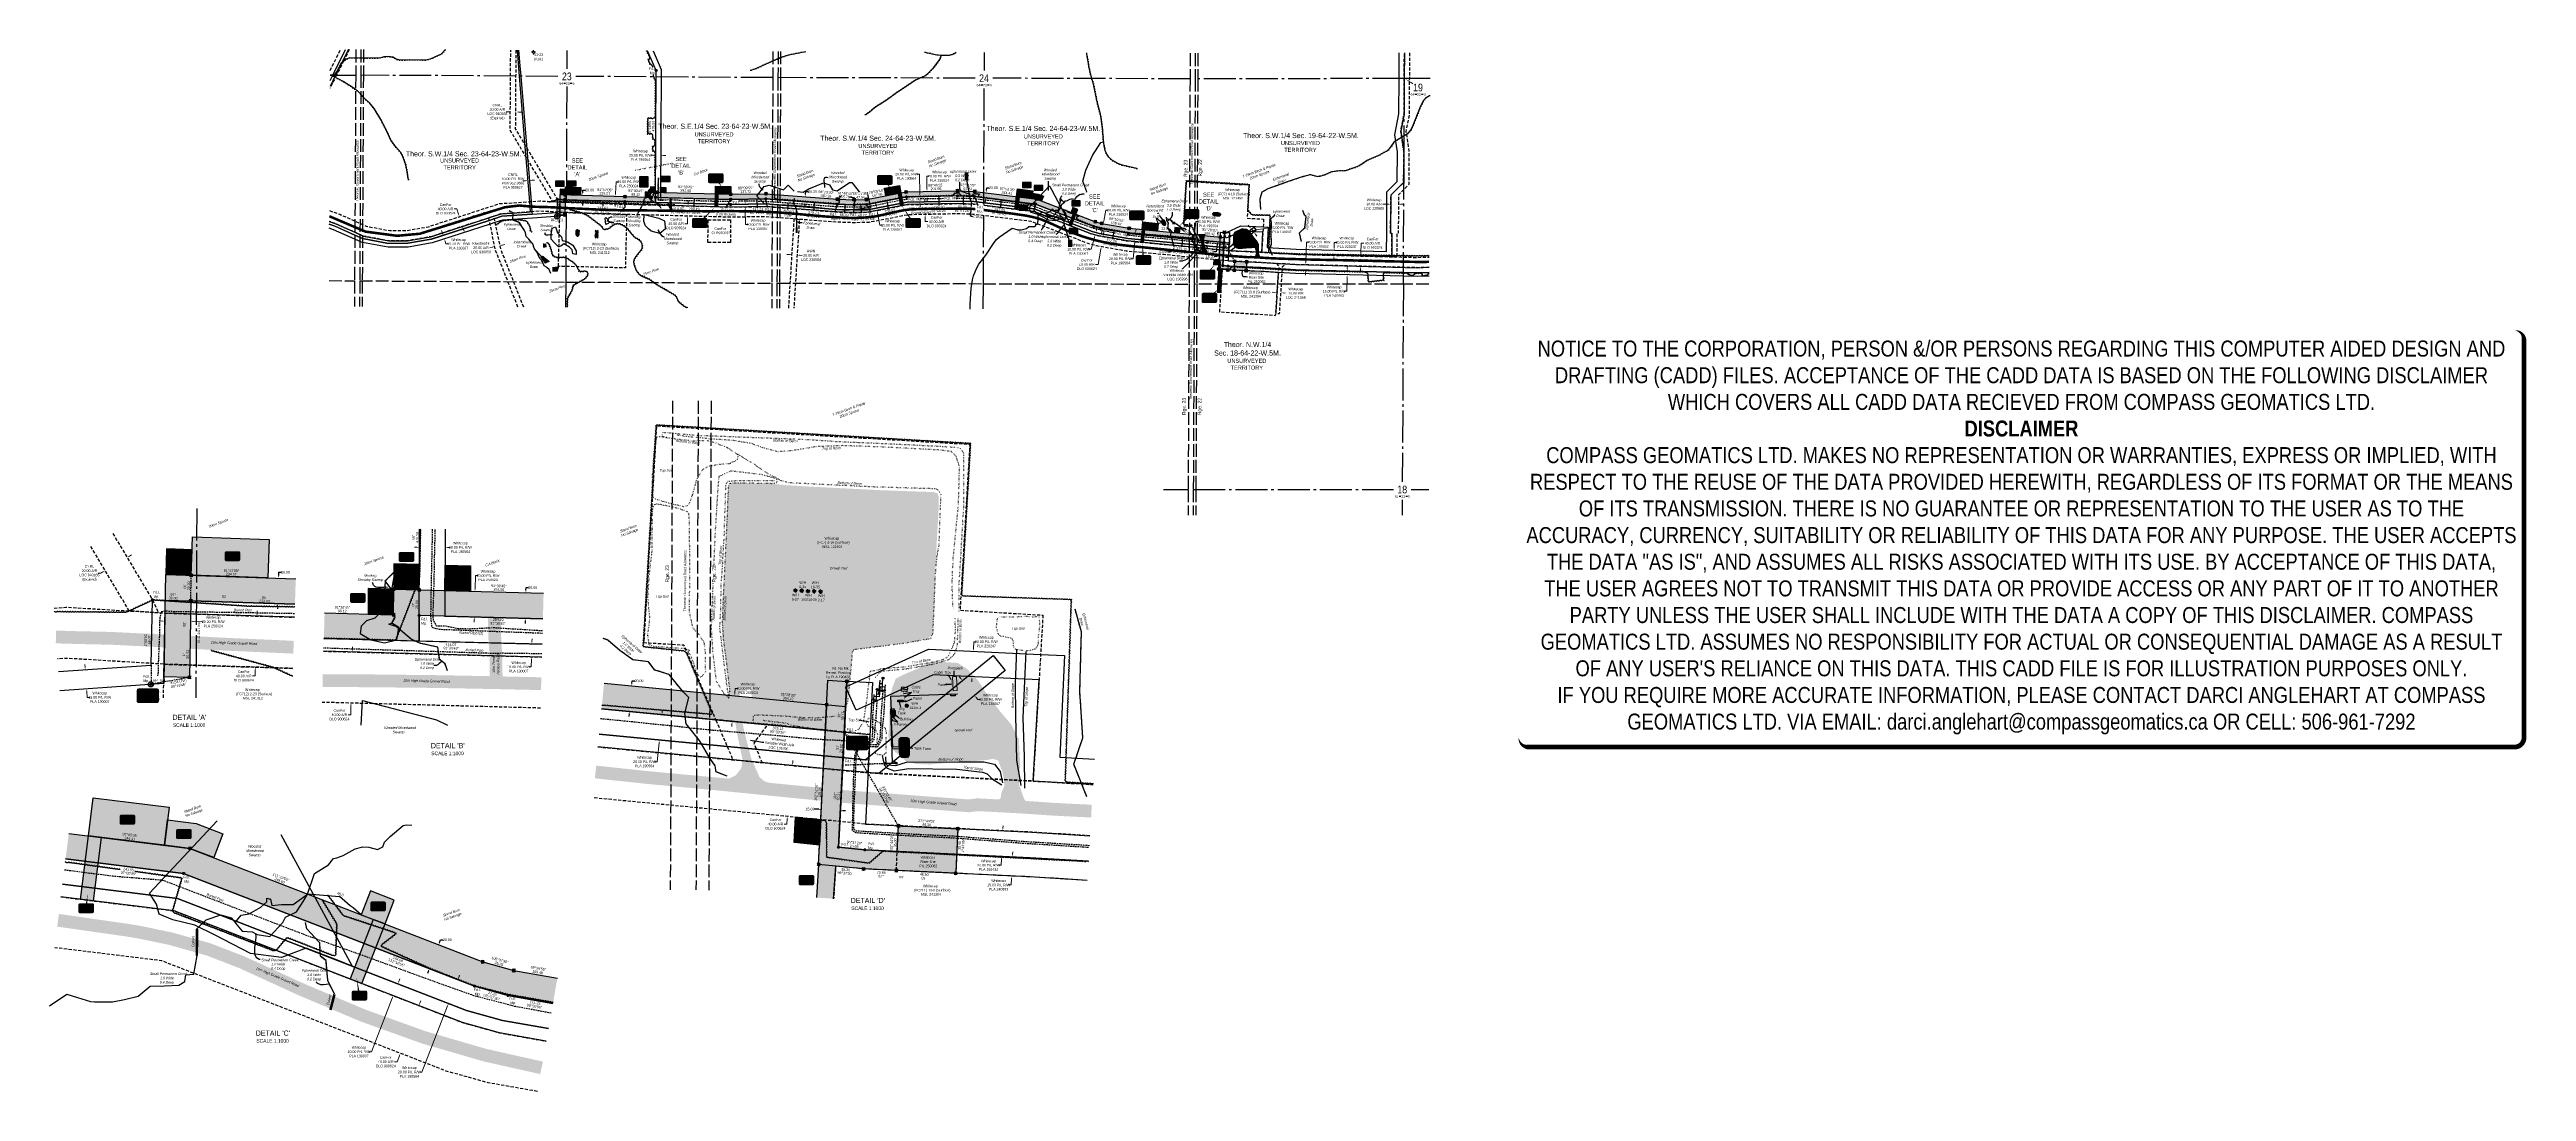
# Model space of a CAD drawing. Extents: x 474266 to 483948, y 6041075 to 6045149.
import ezdxf
from ezdxf.enums import TextEntityAlignment as Align

# ---------------------------------------------------------------- set-up
doc = ezdxf.new("R2010")
doc.units = 0
doc.header["$LTSCALE"] = 5
doc.header["$PDSIZE"] = 0.5
for name, pattern in [('0', [1, 1, 0]), ('foc-ACCESSROAD', [3.75, 2.5, -1.25]), ('foc-QUARTERLINE', [33, 25, -3, 2, -3]), ('foc-TIELINE', [1.875, 1.25, -0.625]), ('foc-TOPO', [1, 0.2, -0.8]), ('foc-TOPO-ephemeral', [6.25, 3.125, -0.625, 0.625, -0.625, 0.625, -0.625]), ('foc-TRAV', [1.875, 1.25, -0.625]), ('foc-UNSURVEYED', [12.5, 10, -2.5]), ('foc-WHEELTRACKS', [2, 0.4, -1.6]), ('UG_PIPE', [1.875, 1.25, -0.625])]:
    doc.linetypes.add(name, pattern=pattern)
doc.layers.get('Defpoints').update_dxf_attribs({"color": 9})
for name, color, linetype in [('10', 1, 'Continuous'), ('35', 37, 'Continuous'), ('9', 3, 'Continuous'), ('AS-CABLE', 224, 'foc-CABLE'), ('AS-PIPE-UG', 44, 'UG_PIPE'), ('AS-PIPE-UG-T', 44, 'Continuous'), ('AS-ROADS', 254, 'Continuous'), ('AS-SYMBOL', 7, 'Continuous'), ('AS-UNDERLAY-H', 141, 'Continuous'), ('C-AR', 13, 'foc-ACCESSROAD'), ('C-RW', 13, 'Continuous'), ('C-SYMBOL', 7, 'Continuous'), ('C-WS', 13, 'foc-ACCESSROAD'), ('C-WS-S', 8, 'Continuous'), ('D-TXT', 6, 'Continuous'), ('DETAIL-T', 7, 'Continuous'), ('F-AR', 190, 'foc-ACCESSROAD'), ('F-RW', 190, 'Continuous'), ('F-WS', 190, 'foc-ACCESSROAD'), ('F-WS-S', 8, 'Continuous'), ('L-BD', 7, 'Continuous'), ('L-BD1', 253, 'Continuous'), ('L-MON', 1, 'Continuous'), ('L-QSEC', 8, 'foc-QUARTERLINE'), ('L-ROAD-T', 7, 'Continuous'), ('L-SECLBL', 7, 'Continuous'), ('L-TIE', 7, 'foc-TIELINE'), ('L-UNS-T', 3, 'Continuous'), ('L-USEC', 7, 'foc-UNSURVEYED'), ('P-PROPOSED', 10, 'Continuous'), ('P-PROPOSED-H', 21, 'Continuous'), ('P-TEMP-BLOCKS', 250, 'Continuous'), ('P-TEMP-H', 41, 'Continuous'), ('P-TEMP_ACCESS ROAD', 46, 'Continuous'), ('P-TEMP_LOG DECK', 46, 'Continuous'), ('P-TEMP_WORKSPACE', 46, 'Continuous'), ('P-TRAV', 4, 'foc-TRAV'), ('P-TXT', 4, 'Continuous'), ('T-BUSH', 110, '0'), ('T-BUSH-T', 110, 'Continuous'), ('T-CREEK', 160, 'Continuous'), ('T-DRAW', 143, 'foc-TOPO-ephemeral'), ('T-GENERAL', 48, 'foc-TOPO'), ('T-SLOPE', 48, 'Continuous'), ('T-TIE', 201, 'foc-TIELINE'), ('T-VEGETATION-CHANGE', 104, 'foc-TOPO'), ('T-WATER', 160, 'Continuous'), ('T-WATER-H', 133, 'Continuous'), ('T-WATER-P3', 160, 'foc-WHEELTRACKS'), ('T-WATER-T', 170, 'Continuous'), ('WETLAND', 143, 'Continuous'), ('WETLAND-T', 146, 'Continuous')]:
    doc.layers.add(name, color=color, linetype=linetype)
for name, color, linetype, lineweight in [('AS-GENERAL', 48, 'Continuous', 18), ('C-AR-T', 13, 'Continuous', 9), ('C-RW-T', 13, 'Continuous', 9), ('C-WS-T', 13, 'Continuous', 9), ('F-AR-T', 190, 'Continuous', 9), ('F-RW-T', 190, 'Continuous', 9), ('F-WS-T', 190, 'Continuous', 9), ('T-TEXT', 48, 'Continuous', 18), ('T-TIE-T', 201, 'Continuous', 18)]:
    doc.layers.add(name, color=color, linetype=linetype, lineweight=lineweight)
for name, color, linetype, true_color in [('AS-PIPE-AG', 7, 'Continuous', 0x7d00fa), ('AS-STRUCTURE-H', 7, 'Continuous', 0xa8a8a8), ('AS-STRUCTURE-T', 7, 'Continuous', 0x454545), ('P-100m WELL BORE BUFFER', 7, 'Continuous', 0xf5ffd6)]:
    doc.layers.add(name, color=color, linetype=linetype, true_color=true_color)
doc.layers.add('AS-STRUCTURE', color=7, linetype='Continuous', lineweight=30, true_color=0x595959)
doc.layers.add('DISCLAIMER', color=7, linetype='Continuous', plot=False)
doc.styles.add('175L', font='ARIALN.TTF', dxfattribs={"height": 20})
doc.styles.add('80', font='ARIALN.TTF', dxfattribs={"height": 10})
doc.styles.add('80CG', font='ARIALN.TTF', dxfattribs={"height": 10})
doc.styles.add('80L', font='ARIALN.TTF', dxfattribs={"height": 10})
doc.styles.add('80LS', font='ARIALNI.TTF', dxfattribs={"height": 10})
doc.styles.add('BOLD', font='ARIALNB.TTF')
doc.styles.add('foc-LtypeFont', font='ARIALN.TTF', dxfattribs={"height": 7.35})
doc.styles.add('SIMPLEX', font='ARIALN.TTF')
doc.linetypes.add('foc-CABLE', pattern='A,2,-1,["C",foc-LtypeFont,S=0.2,R=0,X=-0.625,Y=-0.75],-1.24,8', length=12.24)
doc.linetypes.add('foc-TOPO-flowdirection-NOLINE', pattern='A,0,[">",foc-LtypeFont,S=0.3,R=0,X=0,Y=-0.945],-20,[">",foc-LtypeFont,S=0.3,R=0,X=0,Y=-0.945],0', length=20)
doc.dimstyles.new('Compass 5 000', dxfattribs={"dimscale": 5, "dimtxt": 9, "dimasz": 2, "dimexe": 0.2, "dimexo": 0.0625, "dimgap": 0.5, "dimtad": 0, "dimtih": 1, "dimtoh": 1, "dimzin": 0, "dimdsep": 46, "dimtxsty": '80CG', "dimcen": 0.1, "dimse1": 1, "dimse2": 1, "dimclrd": 256, "dimclrt": 256, "dimaunit": 1, "dimadec": 4, "dimazin": 0, "dimtfac": 0.06, "dimtofl": 0, "dimtmove": 0, "dimatfit": 1, "dimfxl": 0.2, "dimtolj": 1, "dimtzin": 0, "dimlwd": -1, "dimarcsym": 0})

# ---------------------------------------------------------------- blocks, each defined once
blk = doc.blocks.new('L-SECLBL')
at = {"layer": '9', "color": 7}
for p, q in [((-5.1, -27.8), (-12.3, -27.8)), ((20.7, -27.8), (13.5, -27.8))]:
    blk.add_line(p, q, dxfattribs=at)
at = {"layer": '10', "color": 2, "style": 'SIMPLEX'}
blk.add_attdef('SEC', text='', height=30, dxfattribs=at).set_placement((0, 0), align=Align.MIDDLE)
at = {"layer": '10', "color": 5, "style": '80L'}
blk.add_attdef('TWP', text='', height=9.5, dxfattribs=at).set_placement((-14.4, -27.4), align=Align.MIDDLE_RIGHT)
blk.add_attdef('RGE', text='', height=9.5, dxfattribs=at).set_placement((3.6, -27.4), align=Align.MIDDLE_CENTER)
blk.add_attdef('MER', text='', height=9.5, dxfattribs=at).set_placement((23.2, -27.4), align=Align.MIDDLE_LEFT)
blk = doc.blocks.new('*D377')
at = {"layer": 'C-AR-T', "transparency": 16777216}
for p, q in [((479498.8, 6044544.2), (479477.9, 6044544.4)), ((479548.8, 6044544), (479558.8, 6044543.9))]:
    blk.add_line(p, q, dxfattribs=at)
for points in [[(479498.9, 6044545.9), (479498.8, 6044542.6), (479508.8, 6044544.2)], [(479548.8, 6044545.6), (479548.8, 6044542.3), (479538.8, 6044544)]]:
    blk.add_solid(points, dxfattribs=at)
at = {"layer": 'Defpoints', "color": 0, "transparency": 16777216}
for p in [(479508.8, 6044544.2), (479508.9, 6044546.4), (479538.8, 6044546.3)]:
    blk.add_point(p, dxfattribs=at)
at = {"layer": 'C-AR-T', "transparency": 16777216, "insert": (479443.6, 6044544.4), "char_height": 10, "attachment_point": 5, "style": '80CG'}
blk.add_mtext('\\A1;Whitecap\\P30.00 A/R\\PLOC 220689', dxfattribs=at)
blk = doc.blocks.new('*D378')
at = {"layer": 'C-RW-T', "transparency": 16777216}
for p, q in [((475802.1, 6044431.9), (475799, 6044441.4)), ((475812.9, 6044398.6), (475816, 6044389.1)), ((475816, 6044389.1), (475826, 6044389.1))]:
    blk.add_line(p, q, dxfattribs=at)
for points in [[(475803.7, 6044432.4), (475800.5, 6044431.4), (475805.2, 6044422.4)], [(475814.5, 6044399.2), (475811.3, 6044398.1), (475809.8, 6044408.1)]]:
    blk.add_solid(points, dxfattribs=at)
at = {"layer": 'Defpoints', "color": 0, "transparency": 16777216}
for p in [(475806.9, 6044423), (475809.8, 6044408.1), (475811.5, 6044408.7)]:
    blk.add_point(p, dxfattribs=at)
at = {"layer": 'C-RW-T', "transparency": 16777216, "insert": (475865.1, 6044389.1), "char_height": 10, "attachment_point": 5, "style": '80CG'}
blk.add_mtext('\\A1;Whitecap\\P15.00 P/L R/W\\PPLA 130007', dxfattribs=at)
blk = doc.blocks.new('*D379')
at = {"layer": 'C-RW-T', "transparency": 16777216}
for p, q in [((476625.6, 6044735.4), (476615.6, 6044735.4)), ((476665.6, 6044735.2), (476675.6, 6044735.1))]:
    blk.add_line(p, q, dxfattribs=at)
for points in [[(476625.6, 6044737), (476625.6, 6044733.7), (476635.6, 6044735.3)], [(476665.6, 6044736.8), (476665.5, 6044733.5), (476655.6, 6044735.2)]]:
    blk.add_solid(points, dxfattribs=at)
at = {"layer": 'Defpoints', "color": 0, "transparency": 16777216}
for p in [(476635.5, 6044730.4), (476655.5, 6044730.3), (476655.6, 6044735.2)]:
    blk.add_point(p, dxfattribs=at)
at = {"layer": 'C-RW-T', "transparency": 16777216, "insert": (476576, 6044735.4), "char_height": 10, "attachment_point": 5, "style": '80CG'}
blk.add_mtext('\\A1;Whitecap\\P20.00 P/L R/W\\PPLA 190564', dxfattribs=at)
blk = doc.blocks.new('*D380')
at = {"layer": 'C-RW-T', "transparency": 16777216}
for p, q in [((477666.2, 6044661.6), (477656.2, 6044661.6)), ((477667.9, 6044583.5), (477666.2, 6044661.6)), ((477668.8, 6044543.5), (477669, 6044533.5))]:
    blk.add_line(p, q, dxfattribs=at)
for points in [[(477669.6, 6044583.6), (477666.2, 6044583.5), (477668.1, 6044573.5)], [(477670.4, 6044543.6), (477667.1, 6044543.5), (477668.6, 6044553.5)]]:
    blk.add_solid(points, dxfattribs=at)
at = {"layer": 'Defpoints', "color": 0, "transparency": 16777216}
for p in [(477668.1, 6044573.5), (477697.6, 6044574.2), (477698, 6044554.2)]:
    blk.add_point(p, dxfattribs=at)
at = {"layer": 'C-RW-T', "transparency": 16777216, "insert": (477616.7, 6044661.6), "char_height": 10, "attachment_point": 5, "style": '80CG'}
blk.add_mtext('\\A1;Whitecap\\P20.00 P/L R/W\\PPLA 190564', dxfattribs=at)
blk = doc.blocks.new('*D381')
at = {"layer": 'C-RW-T', "transparency": 16777216}
for p, q in [((478957.6, 6044454.4), (478951.3, 6044462.2)), ((478963.9, 6044446.6), (478973.4, 6044435)), ((478968.7, 6044440.8), (479039.5, 6044452.7)), ((478979.7, 6044427.3), (478986, 6044419.5)), ((479039.5, 6044452.7), (479044.5, 6044452.7))]:
    blk.add_line(p, q, dxfattribs=at)
for points in [[(478958.9, 6044455.5), (478956.3, 6044453.4), (478963.9, 6044446.6)], [(478981, 6044428.3), (478978.4, 6044426.2), (478973.4, 6044435)]]:
    blk.add_solid(points, dxfattribs=at)
at = {"layer": 'Defpoints', "color": 0, "transparency": 16777216}
for p in [(478918.3, 6044409.5), (478927.7, 6044397.9), (478973.4, 6044435)]:
    blk.add_point(p, dxfattribs=at)
at = {"layer": 'C-RW-T', "transparency": 16777216, "insert": (479083.6, 6044452.7), "char_height": 10, "attachment_point": 5, "style": '80CG'}
blk.add_mtext('\\A1;Whitecap\\P15.00 P/L R/W\\PPLA 130007', dxfattribs=at)
blk = doc.blocks.new('*D382')
at = {"layer": 'C-RW-T', "transparency": 16777216}
for p, q in [((479176.9, 6044317), (479178.9, 6044395.5)), ((479178.9, 6044395.5), (479188.9, 6044395.5)), ((479175.8, 6044277), (479175.6, 6044267))]:
    blk.add_line(p, q, dxfattribs=at)
for points in [[(479174.2, 6044277), (479177.5, 6044276.9), (479176.1, 6044287)], [(479175.2, 6044317), (479178.5, 6044316.9), (479176.6, 6044307)]]:
    blk.add_solid(points, dxfattribs=at)
at = {"layer": 'Defpoints', "color": 0, "transparency": 16777216}
for p in [(479162.2, 6044287.3), (479162.7, 6044307.3), (479176.1, 6044287)]:
    blk.add_point(p, dxfattribs=at)
at = {"layer": 'C-RW-T', "transparency": 16777216, "insert": (479228.4, 6044395.5), "char_height": 10, "attachment_point": 5, "style": '80CG'}
blk.add_mtext('\\A1;Whitecap\\P20.00 P/L R/W\\PPLA 190432', dxfattribs=at)
blk = doc.blocks.new('*D383')
at = {"layer": 'C-RW-T', "transparency": 16777216}
for p, q in [((478508.2, 6044398.5), (478501.4, 6044330.8)), ((478512.2, 6044438.3), (478513.2, 6044448.2)), ((478501.4, 6044330.8), (478491.4, 6044330.8))]:
    blk.add_line(p, q, dxfattribs=at)
for points in [[(478506.5, 6044398.6), (478509.8, 6044398.3), (478509.2, 6044408.4)], [(478510.5, 6044438.4), (478513.8, 6044438.1), (478511.2, 6044428.3)]]:
    blk.add_solid(points, dxfattribs=at)
at = {"layer": 'Defpoints', "color": 0, "transparency": 16777216}
for p in [(478511.2, 6044428.3), (478668.6, 6044392.4), (478670.6, 6044412.3)]:
    blk.add_point(p, dxfattribs=at)
at = {"layer": 'C-RW-T', "transparency": 16777216, "insert": (478451.8, 6044330.8), "char_height": 10, "attachment_point": 5, "style": '80CG'}
blk.add_mtext('\\A1;Whitecap\\P20.00 P/L R/W\\PPLA 190564', dxfattribs=at)
blk = doc.blocks.new('*D384')
at = {"layer": 'C-RW-T', "transparency": 16777216}
for p, q in [((479287.6, 6044374.4), (479288.1, 6044394.7)), ((479288.1, 6044394.7), (479298.1, 6044394.7)), ((479286.6, 6044334.3), (479286.3, 6044324.3))]:
    blk.add_line(p, q, dxfattribs=at)
for points in [[(479285.9, 6044374.4), (479289.2, 6044374.3), (479287.3, 6044364.4)], [(479284.9, 6044334.3), (479288.2, 6044334.3), (479286.8, 6044344.3)]]:
    blk.add_solid(points, dxfattribs=at)
at = {"layer": 'Defpoints', "color": 0, "transparency": 16777216}
for p in [(479157.8, 6044347.5), (479158.3, 6044367.6), (479287.3, 6044364.4)]:
    blk.add_point(p, dxfattribs=at)
at = {"layer": 'C-RW-T', "transparency": 16777216, "insert": (479337.6, 6044394.7), "char_height": 10, "attachment_point": 5, "style": '80CG'}
blk.add_mtext('\\A1;Whitecap\\P20.00 P/L R/W\\PPLA 220247', dxfattribs=at)
blk = doc.blocks.new('*D385')
at = {"layer": 'Defpoints', "color": 0, "transparency": 16777216}
for p in [(476760.8, 6044497.8), (476837.4, 6044495.7), (476838.5, 6044535.6)]:
    blk.add_point(p, dxfattribs=at)
at = {"layer": 'F-AR-T', "transparency": 16777216}
for p, q in [((476760, 6044468), (476750, 6044468)), ((476760.6, 6044487.8), (476760, 6044468)), ((476762.3, 6044547.8), (476762.5, 6044557.8))]:
    blk.add_line(p, q, dxfattribs=at)
for points in [[(476758.9, 6044487.9), (476762.2, 6044487.8), (476760.8, 6044497.8)], [(476760.6, 6044547.8), (476763.9, 6044547.7), (476762, 6044537.8)]]:
    blk.add_solid(points, dxfattribs=at)
at = {"layer": 'F-AR-T', "transparency": 16777216, "insert": (476715.7, 6044468), "char_height": 10, "width": 322.499, "attachment_point": 5, "style": '80CG'}
blk.add_mtext('\\A1;CanFor\\P40.00 A/R\\PDLO 900624', dxfattribs=at)
blk = doc.blocks.new('*D386')
at = {"layer": 'Defpoints', "color": 0, "transparency": 16777216}
for p in [(475851.5, 6044490), (475868.2, 6044495.4), (475863.8, 6044452)]:
    blk.add_point(p, dxfattribs=at)
at = {"layer": 'F-AR-T', "transparency": 16777216}
for p, q in [((475858.3, 6044525.7), (475848.3, 6044525.7)), ((475865.1, 6044504.9), (475858.3, 6044525.7)), ((475883.6, 6044447.9), (475886.7, 6044438.4))]:
    blk.add_line(p, q, dxfattribs=at)
for points in [[(475866.7, 6044505.4), (475863.5, 6044504.4), (475868.2, 6044495.4)], [(475885.2, 6044448.4), (475882, 6044447.4), (475880.5, 6044457.4)]]:
    blk.add_solid(points, dxfattribs=at)
at = {"layer": 'F-AR-T', "transparency": 16777216, "insert": (475814.1, 6044525.7), "char_height": 10, "attachment_point": 5, "style": '80CG'}
blk.add_mtext('\\A1;CanFor\\P40.00 A/R\\PDLO 900624', dxfattribs=at)
blk = doc.blocks.new('*D387')
at = {"layer": 'Defpoints', "color": 0, "transparency": 16777216}
for p in [(478377.2, 6044377.9), (478442.6, 6044407), (478435.7, 6044367.6)]:
    blk.add_point(p, dxfattribs=at)
at = {"layer": 'F-AR-T', "transparency": 16777216}
for p, q in [((478375.4, 6044368), (478365, 6044308.4)), ((478385.8, 6044427.1), (478387.5, 6044436.9)), ((478365, 6044308.4), (478355, 6044308.4))]:
    blk.add_line(p, q, dxfattribs=at)
for points in [[(478373.8, 6044368.3), (478377.1, 6044367.7), (478377.2, 6044377.9)], [(478384.2, 6044427.4), (478387.4, 6044426.8), (478384.1, 6044417.2)]]:
    blk.add_solid(points, dxfattribs=at)
at = {"layer": 'F-AR-T', "transparency": 16777216, "insert": (478320.7, 6044308.4), "char_height": 10, "attachment_point": 5, "style": '80CG'}
blk.add_mtext('\\A1;CanFor\\P40.00 A/R\\PDLO 900624', dxfattribs=at)
blk = doc.blocks.new('*D388')
at = {"layer": 'Defpoints', "color": 0, "transparency": 16777216}
for p in [(476003, 6044396.1), (476022.6, 6044400.2), (476026.3, 6044382.3)]:
    blk.add_point(p, dxfattribs=at)
at = {"layer": 'F-AR-T', "transparency": 16777216}
for p, q in [((475996.9, 6044376.2), (475987.1, 6044374.1)), ((476036.1, 6044384.3), (476045.9, 6044386.4))]:
    blk.add_line(p, q, dxfattribs=at)
for points in [[(475996.6, 6044377.8), (475997.3, 6044374.5), (476006.7, 6044378.2)], [(476035.8, 6044386), (476036.4, 6044382.7), (476026.3, 6044382.3)]]:
    blk.add_solid(points, dxfattribs=at)
at = {"layer": 'F-AR-T', "transparency": 16777216, "insert": (475952.8, 6044374.1), "char_height": 10, "attachment_point": 5, "style": '80CG'}
blk.add_mtext('\\A1;Kiwetinohk\\P20.00 A/R\\PLOC 930056', dxfattribs=at)
blk = doc.blocks.new('*D389')
at = {"layer": 'Defpoints', "color": 0, "transparency": 16777216}
for p in [(476071.3, 6044908.1), (476071.3, 6044904.8), (476091.3, 6044907.9)]:
    blk.add_point(p, dxfattribs=at)
at = {"layer": 'F-AR-T', "transparency": 16777216}
for p, q in [((476061.3, 6044904.9), (476051.3, 6044904.9)), ((476101.2, 6044904.6), (476111.2, 6044904.5))]:
    blk.add_line(p, q, dxfattribs=at)
for points in [[(476061.3, 6044906.5), (476061.3, 6044903.2), (476071.3, 6044904.8)], [(476101.3, 6044906.3), (476101.2, 6044902.9), (476091.2, 6044904.7)]]:
    blk.add_solid(points, dxfattribs=at)
at = {"layer": 'F-AR-T', "transparency": 16777216, "insert": (476016.9, 6044904.9), "char_height": 10, "attachment_point": 5, "style": '80CG'}
blk.add_mtext('\\A1;CNRL\\P20.00 A/R\\PLOC 940165\\P(Expired)', dxfattribs=at)
blk = doc.blocks.new('*D390')
at = {"layer": 'Defpoints', "color": 0, "transparency": 16777216}
for p in [(477173.7, 6044428.7), (477193.6, 6044427.4), (477188.6, 6044345.3)]:
    blk.add_point(p, dxfattribs=at)
at = {"layer": 'F-AR-T', "transparency": 16777216}
for p, q in [((477158.6, 6044347.2), (477148.6, 6044347.8)), ((477198.5, 6044344.7), (477208.5, 6044344.1))]:
    blk.add_line(p, q, dxfattribs=at)
for points in [[(477158.7, 6044348.8), (477158.5, 6044345.5), (477168.6, 6044346.5)], [(477198.6, 6044346.4), (477198.4, 6044343), (477188.6, 6044345.3)]]:
    blk.add_solid(points, dxfattribs=at)
at = {"layer": 'F-AR-T', "transparency": 16777216, "insert": (477242.8, 6044344.1), "char_height": 10, "attachment_point": 5, "style": '80CG'}
blk.add_mtext('\\A1;HWN\\P20.00 A/R\\PLOC 230584', dxfattribs=at)
blk = doc.blocks.new('*D391')
at = {"layer": 'Defpoints', "color": 0, "transparency": 16777216}
for p in [(479285.3, 6044304.3), (479286.3, 6044344.3), (479392.2, 6044341.6)]:
    blk.add_point(p, dxfattribs=at)
at = {"layer": 'F-AR-T', "transparency": 16777216}
for p, q in [((479392.4, 6044351.6), (479393.4, 6044391.3)), ((479393.4, 6044391.3), (479403.4, 6044391.3)), ((479390.9, 6044291.6), (479390.6, 6044281.6))]:
    blk.add_line(p, q, dxfattribs=at)
for points in [[(479389.2, 6044291.7), (479392.5, 6044291.6), (479391.1, 6044301.6)], [(479390.7, 6044351.6), (479394.1, 6044351.5), (479392.2, 6044341.6)]]:
    blk.add_solid(points, dxfattribs=at)
at = {"layer": 'F-AR-T', "transparency": 16777216, "insert": (479437.7, 6044391.3), "char_height": 10, "attachment_point": 5, "style": '80CG'}
blk.add_mtext('\\A1;CanFor\\P40.00 A/R\\PDLO 900624', dxfattribs=at)
blk = doc.blocks.new('GABD')
for p, q in [((-0.8, 0), (-1.6, 0)), ((0, 0.8), (0, 1.6)), ((1.6, 0), (0.8, 0)), ((0, -0.8), (0, -1.6))]:
    blk.add_line(p, q)
blk.add_circle((0, 0), 0.8)
blk = doc.blocks.new('GAS')
h = blk.add_hatch(color=255)
h.dxf.hatch_style = 1
edge = h.paths.add_edge_path()
edge.add_arc((0, 0), 0.9, 0, 360)
for p, q in [((-0.8, 0), (-1.6, 0)), ((-0.6, 0.6), (-1.1, 1.1)), ((0, 0.8), (0, 1.6)), ((0.6, 0.6), (1.1, 1.1)), ((1.6, 0), (0.8, 0)), ((-0.6, -0.6), (-1.1, -1.1)), ((0, -0.8), (0, -1.6)), ((1.1, -1.1), (0.6, -0.6))]:
    blk.add_line(p, q)
blk.add_circle((0, 0), 0.8)
blk = doc.blocks.new('*D376')
at = {"layer": 'C-RW-T', "transparency": 16777216}
for p, q in [((477497.2, 6044539.3), (477495.3, 6044549.1)), ((477502.8, 6044509.8), (477512.1, 6044461.8)), ((477512.1, 6044461.8), (477522.1, 6044461.8))]:
    blk.add_line(p, q, dxfattribs=at)
for points in [[(477498.8, 6044539.6), (477495.5, 6044539), (477499.1, 6044529.5)], [(477504.5, 6044510.2), (477501.2, 6044509.5), (477501, 6044519.7)]]:
    blk.add_solid(points, dxfattribs=at)
at = {"layer": 'Defpoints', "color": 0, "transparency": 16777216}
for p in [(477499.1, 6044529.5), (477521.9, 6044533.9), (477523.8, 6044524.1)]:
    blk.add_point(p, dxfattribs=at)
at = {"layer": 'C-RW-T', "transparency": 16777216, "insert": (477561.2, 6044461.8), "char_height": 10, "attachment_point": 5, "style": '80CG'}
blk.add_mtext('\\A1;Whitecap\\P10.00 P/L R/W\\PPLA 130007', dxfattribs=at)
blk = doc.blocks.new('*D374')
at = {"layer": 'C-RW-T', "transparency": 16777216}
for p, q in [((478740.7, 6044415.9), (478746.8, 6044476)), ((478746.8, 6044476), (478756.8, 6044476)), ((478736.7, 6044376.1), (478735.7, 6044366.1))]:
    blk.add_line(p, q, dxfattribs=at)
for points in [[(478735.1, 6044376.2), (478738.4, 6044375.9), (478737.7, 6044386)], [(478739.1, 6044416), (478742.4, 6044415.7), (478739.7, 6044405.9)]]:
    blk.add_solid(points, dxfattribs=at)
at = {"layer": 'Defpoints', "color": 0, "transparency": 16777216}
for p in [(478739.7, 6044405.9), (478797.4, 6044380), (478799.4, 6044399.9)]:
    blk.add_point(p, dxfattribs=at)
at = {"layer": 'C-RW-T', "transparency": 16777216, "insert": (478796.3, 6044476), "char_height": 10, "attachment_point": 5, "style": '80CG'}
blk.add_mtext('\\A1;Whitecap\\P20.00 P/L R/W\\PPLA 190564', dxfattribs=at)
blk = doc.blocks.new('*D373')
at = {"layer": 'Defpoints', "color": 0, "transparency": 16777216}
for p in [(476136.8, 6044636.5), (476136.8, 6044636.5), (476141.8, 6044636.9)]:
    blk.add_point(p, dxfattribs=at)
at = {"layer": 'F-RW-T', "transparency": 16777216}
for p, q in [((476126.9, 6044635.7), (476116.9, 6044634.9)), ((476151.8, 6044637.8), (476161.7, 6044638.6))]:
    blk.add_line(p, q, dxfattribs=at)
for points in [[(476126.7, 6044637.4), (476127, 6044634.1), (476136.8, 6044636.5)], [(476151.6, 6044639.4), (476151.9, 6044636.1), (476141.8, 6044637)]]:
    blk.add_solid(points, dxfattribs=at)
at = {"layer": 'F-RW-T', "transparency": 16777216, "insert": (476077.8, 6044634.9), "char_height": 10, "attachment_point": 5, "style": '80CG'}
blk.add_mtext('\\A1;CNRL\\P10.00 P/L R/W\\PPlan 952 3686\\PPLA 950627', dxfattribs=at)
blk = doc.blocks.new('fdia')
at = {"color": 255, "const_width": 1}
blk.add_lwpolyline([(-0.5, 0, 1), (0.5, 0, 1)], format="xyb", close=True, dxfattribs=at)
blk = doc.blocks.new('Fdiaa')
blk.add_blockref('fdia', (0, 0))
blk = doc.blocks.new('fdib')
at = {"color": 1, "const_width": 1.6}
blk.add_lwpolyline([(-0.4, 0, 1), (0.4, 0, 1)], format="xyb", close=True, dxfattribs=at)
at = {"color": 1}
blk.add_circle((0, 0), 0.8, dxfattribs=at)
blk = doc.blocks.new('Fdibb')
blk.add_blockref('fdib', (0, 0))
blk = doc.blocks.new('fdicc')
for name in ['Fdibb', 'Fdiaa']:
    blk.add_blockref(name, (0, 0))
blk = doc.blocks.new('FDI')
blk.add_blockref('fdicc', (0, 0))
blk = doc.blocks.new('RISER')
h = blk.add_hatch(color=255)
h.dxf.hatch_style = 1
edge = h.paths.add_edge_path()
edge.add_arc((0, 0), 0.7, 0, 360)
blk.add_hatch(color=13).paths.add_polyline_path([(0.6, -0.2), (-0.6, -0.2, 0.774597)])
at = {"color": 13}
blk.add_line((-0.6, -0.2), (0.6, -0.2), dxfattribs=at)
blk.add_circle((0, 0), 0.6, dxfattribs=at)
blk = doc.blocks.new('*U392')
at = {"true_color": 0xff8aff}
h = blk.add_hatch(color=211, dxfattribs=at)
edge = h.paths.add_edge_path()
edge.add_line((-24, -19.1), (24, -19.1))
edge.add_arc((24, -13.1), 6, 270, 360)
edge.add_line((30, -13.1), (30, 12.5))
edge.add_arc((24, 12.5), 6, 0, 90)
edge.add_line((24, 18.5), (-24, 18.5))
edge.add_arc((-24, 12.5), 6, 90, 180)
edge.add_line((-30, 12.5), (-30, -13.1))
edge.add_arc((-24, -13.1), 6, 180, 270)
at = {"color": 250, "flags": 128}
blk.add_lwpolyline([(-24, -19.1, 3, 3, 0), (24, -19.1, 3, 3, 0.414214), (30, -13.1, 3, 3, 0), (30, 12.5, 3, 0, 0.414214), (24, 18.5, 0, 0, 0), (-24, 18.5, 0, 0, 0.414214), (-30, 12.5, 0, 0, 0), (-30, -13.1, 0, 3, 0.414214)], format="xyseb", close=True, dxfattribs=at)
at = {"flags": 128}
blk.add_lwpolyline([(34.2, -36.3, 0, 7.5, 0), (0, 0, 0, 0, 0)], format="xyseb", dxfattribs=at)
at = {"color": 250}
for tag, p, height, style in [('TEMP_AREA_W1_001', (-9.2, 2.2), 12, 'BOLD'), ('ENTER_TEXT_001', (-30.7, -12.5), 9, '80')]:
    blk.add_attdef(tag, p, '', height=height, dxfattribs=dict(at, style=style))
blk = doc.blocks.new('*U393')
at = {"true_color": 0xff8aff}
h = blk.add_hatch(color=211, dxfattribs=at)
edge = h.paths.add_edge_path()
edge.add_line((-24, -19.1), (24, -19.1))
edge.add_arc((24, -13.1), 6, 270, 360)
edge.add_line((30, -13.1), (30, 12.5))
edge.add_arc((24, 12.5), 6, 0, 90)
edge.add_line((24, 18.5), (-24, 18.5))
edge.add_arc((-24, 12.5), 6, 90, 180)
edge.add_line((-30, 12.5), (-30, -13.1))
edge.add_arc((-24, -13.1), 6, 180, 270)
at = {"color": 250, "flags": 128}
blk.add_lwpolyline([(-24, -19.1, 3, 3, 0), (24, -19.1, 3, 3, 0.414214), (30, -13.1, 3, 3, 0), (30, 12.5, 3, 0, 0.414214), (24, 18.5, 0, 0, 0), (-24, 18.5, 0, 0, 0.414214), (-30, 12.5, 0, 0, 0), (-30, -13.1, 0, 3, 0.414214)], format="xyseb", close=True, dxfattribs=at)
at = {"flags": 128}
blk.add_lwpolyline([(28.7, -41.8, 0, 7.5, 0), (0, 0, 0, 0, 0)], format="xyseb", dxfattribs=at)
at = {"color": 250}
for tag, p, height, style in [('TEMP_AREA_W1_001', (-9.2, 2.2), 12, 'BOLD'), ('ENTER_TEXT_001', (-30.7, -12.5), 9, '80')]:
    blk.add_attdef(tag, p, '', height=height, dxfattribs=dict(at, style=style))
blk = doc.blocks.new('*D399')
at = {"layer": 'C-RW-T', "transparency": 16777216}
for p, q in [((476985.4, 6044554), (476985.2, 6044564)), ((476985.8, 6044524.1), (476986.7, 6044464.6)), ((476986.7, 6044464.6), (476996.7, 6044464.6))]:
    blk.add_line(p, q, dxfattribs=at)
for points in [[(476987, 6044554.1), (476983.7, 6044554), (476985.5, 6044544)], [(476987.5, 6044524.1), (476984.1, 6044524), (476985.7, 6044534.1)]]:
    blk.add_solid(points, dxfattribs=at)
at = {"layer": 'Defpoints', "color": 0, "transparency": 16777216}
for p in [(476985.7, 6044534.1), (477014.8, 6044544.5), (477015, 6044534.5)]:
    blk.add_point(p, dxfattribs=at)
at = {"layer": 'C-RW-T', "transparency": 16777216, "insert": (477035.8, 6044464.6), "char_height": 10, "attachment_point": 5, "style": '80CG'}
blk.add_mtext('\\A1;Whitecap\\P10.00 P/L R/W\\PPLA 130007', dxfattribs=at)
blk = doc.blocks.new('*D459')
at = {"layer": 'Defpoints', "color": 0, "transparency": 16777216}
for p in [(477672.9, 6044543.6), (477673.7, 6044503.7), (477688.6, 6044504)]:
    blk.add_point(p, dxfattribs=at)
at = {"layer": 'F-AR-T', "transparency": 16777216}
for p, q in [((477687.6, 6044554), (477687.3, 6044564)), ((477688.8, 6044494), (477689.2, 6044475.9)), ((477689.2, 6044475.9), (477699.2, 6044475.9))]:
    blk.add_line(p, q, dxfattribs=at)
for points in [[(477689.2, 6044554), (477685.9, 6044553.9), (477687.8, 6044544)], [(477690.5, 6044494), (477687.2, 6044494), (477688.6, 6044504)]]:
    blk.add_solid(points, dxfattribs=at)
at = {"layer": 'F-AR-T', "transparency": 16777216, "insert": (477733.5, 6044475.9), "char_height": 10, "attachment_point": 5, "style": '80CG'}
blk.add_mtext('\\A1;CanFor\\P40.00 A/R\\PDLO 900624', dxfattribs=at)
blk = doc.blocks.new('*U462')
at = {"true_color": 0xff8aff}
h = blk.add_hatch(color=211, dxfattribs=at)
edge = h.paths.add_edge_path()
edge.add_line((-24, -19.1), (24, -19.1))
edge.add_arc((24, -13.1), 6, 270, 360)
edge.add_line((30, -13.1), (30, 12.5))
edge.add_arc((24, 12.5), 6, 0, 90)
edge.add_line((24, 18.5), (-24, 18.5))
edge.add_arc((-24, 12.5), 6, 90, 180)
edge.add_line((-30, 12.5), (-30, -13.1))
edge.add_arc((-24, -13.1), 6, 180, 270)
at = {"color": 250, "flags": 128}
blk.add_lwpolyline([(-24, -19.1, 3, 3, 0), (24, -19.1, 3, 3, 0.414214), (30, -13.1, 3, 3, 0), (30, 12.5, 3, 0, 0.414214), (24, 18.5, 0, 0, 0), (-24, 18.5, 0, 0, 0.414214), (-30, 12.5, 0, 0, 0), (-30, -13.1, 0, 3, 0.414214)], format="xyseb", close=True, dxfattribs=at)
at = {"flags": 128}
blk.add_lwpolyline([(12, -12.7, 0, 7.5, 0), (0, 0, 0, 0, 0)], format="xyseb", dxfattribs=at)
at = {"color": 250}
for tag, p, height, style in [('TEMP_AREA_W1_001', (-9.2, 2.2), 12, 'BOLD'), ('ENTER_TEXT_001', (-30.7, -12.5), 9, '80')]:
    blk.add_attdef(tag, p, '', height=height, dxfattribs=dict(at, style=style))
blk = doc.blocks.new('*U461')
at = {"true_color": 0xff8aff}
h = blk.add_hatch(color=211, dxfattribs=at)
edge = h.paths.add_edge_path()
edge.add_line((-24, -18.5), (24, -18.5))
edge.add_arc((24, -12.5), 6, 270, 360)
edge.add_line((30, -12.5), (30, 12.5))
edge.add_arc((24, 12.5), 6, 0, 90)
edge.add_line((24, 18.5), (-24, 18.5))
edge.add_arc((-24, 12.5), 6, 90, 180)
edge.add_line((-30, 12.5), (-30, -12.5))
edge.add_arc((-24, -12.5), 6, 180, 270)
at = {"color": 250, "flags": 128}
blk.add_lwpolyline([(-24, -18.5, 3, 3, 0), (24, -18.5, 3, 3, 0.414214), (30, -12.5, 3, 3, 0), (30, 12.5, 3, 0, 0.414214), (24, 18.5, 0, 0, 0), (-24, 18.5, 0, 0, 0.414214), (-30, 12.5, 0, 0, 0), (-30, -12.5, 0, 3, 0.414214)], format="xyseb", close=True, dxfattribs=at)
at = {"flags": 128}
blk.add_lwpolyline([(14.6, -8.2, 0, 7.5, 0), (0, 0, 0, 0, 0)], format="xyseb", dxfattribs=at)
at = {"color": 250}
for tag, p, height, style in [('TEMP_AREA_W1_001', (-9.2, 2.2), 12, 'BOLD'), ('ENTER_TEXT_001', (-30.7, -12.5), 9, '80')]:
    blk.add_attdef(tag, p, '', height=height, dxfattribs=dict(at, style=style))
blk = doc.blocks.new('*D463')
at = {"layer": 'Defpoints', "color": 0, "transparency": 16777216}
for p in [(474538, 6043216), (474452.2, 6043164.8), (474483.9, 6043111.5)]:
    blk.add_point(p, dxfattribs=at)
at = {"layer": 'F-AR-T', "transparency": 16777216}
for p, q in [((474578.4, 6043167.9), (474587, 6043173)), ((474466.7, 6043101.3), (474456.7, 6043101.3)), ((474475.3, 6043106.4), (474466.7, 6043101.3))]:
    blk.add_line(p, q, dxfattribs=at)
for points in [[(474474.5, 6043107.8), (474476.2, 6043105), (474483.9, 6043111.5)], [(474577.5, 6043169.3), (474579.2, 6043166.5), (474569.8, 6043162.8)]]:
    blk.add_solid(points, dxfattribs=at)
at = {"layer": 'F-AR-T', "transparency": 16777216, "insert": (474422.4, 6043101.3), "char_height": 10, "attachment_point": 5, "style": '80CG'}
blk.add_mtext('\\A1;CNRL\\P20.00 A/R\\PLOC 940165\\P(Expired)', dxfattribs=at)
blk = doc.blocks.new('*D464')
at = {"layer": 'Defpoints', "color": 0, "transparency": 16777216}
for p in [(474947.2, 6042938), (474940.8, 6042738.2), (475070.7, 6042734)]:
    blk.add_point(p, dxfattribs=at)
at = {"layer": 'F-AR-T', "transparency": 16777216}
for p, q in [((475077.5, 6042943.8), (475077.8, 6042953.8)), ((475070.4, 6042724), (475069.6, 6042699.6)), ((475069.6, 6042699.6), (475059.6, 6042699.6))]:
    blk.add_line(p, q, dxfattribs=at)
for points in [[(475075.8, 6042943.8), (475079.2, 6042943.7), (475077.2, 6042933.8)], [(475068.7, 6042724.1), (475072.1, 6042724), (475070.7, 6042734)]]:
    blk.add_solid(points, dxfattribs=at)
at = {"layer": 'F-AR-T', "transparency": 16777216, "insert": (475025.3, 6042699.6), "char_height": 10, "attachment_point": 5, "style": '80CG'}
blk.add_mtext('\\A1;CanFor\\P40.00 A/R\\PDLO 900624', dxfattribs=at)
blk = doc.blocks.new('*D465')
at = {"layer": 'C-RW-T', "transparency": 16777216}
for p, q in [((474405.4, 6042733.9), (474404.7, 6042743.9)), ((474412, 6042639.2), (474413.7, 6042615.8)), ((474413.7, 6042615.8), (474423.7, 6042615.8))]:
    blk.add_line(p, q, dxfattribs=at)
for points in [[(474407, 6042734.1), (474403.7, 6042733.8), (474406.1, 6042724)], [(474413.7, 6042639.3), (474410.4, 6042639.1), (474411.3, 6042649.2)]]:
    blk.add_solid(points, dxfattribs=at)
at = {"layer": 'Defpoints', "color": 0, "transparency": 16777216}
for p in [(474562.5, 6042735), (474411.3, 6042649.2), (474567.8, 6042660.2)]:
    blk.add_point(p, dxfattribs=at)
at = {"layer": 'C-RW-T', "transparency": 16777216, "insert": (474462.8, 6042615.8), "char_height": 10, "attachment_point": 5, "style": '80CG'}
blk.add_mtext('\\A1;Whitecap\\P15.00 P/L R/W\\PPLA 130007', dxfattribs=at)
blk = doc.blocks.new('Temp_Area_Small_Pink')
at = {"true_color": 0xff8aff}
h = blk.add_hatch(color=211, dxfattribs=at)
h.dxf.hatch_style = 1
h.paths.add_polyline_path([(-16.8, -9.4), (16.3, -9.4), (16.3, 9.1), (-16.8, 9.1)])
at = {"color": 250}
for points in [[(-17, -9.6), (16.5, -9.6), (16.5, 9.3), (-17, 9.3)], [(-16.9, -9.5), (16.4, -9.5), (16.4, 9.2), (-16.9, 9.2)]]:
    blk.add_lwpolyline(points, close=True, dxfattribs=at)
at = {"color": 250, "style": '80L'}
blk.add_attdef('TEMPORARY', text='', height=9, dxfattribs=at).set_placement((0, -0.1), align=Align.MIDDLE_CENTER)
blk = doc.blocks.new('*U468')
at = {"true_color": 0xff8aff}
h = blk.add_hatch(color=211, dxfattribs=at)
edge = h.paths.add_edge_path()
edge.add_line((-24, -19.1), (24, -19.1))
edge.add_arc((24, -13.1), 6, 270, 360)
edge.add_line((30, -13.1), (30, 12.5))
edge.add_arc((24, 12.5), 6, 0, 90)
edge.add_line((24, 18.5), (-24, 18.5))
edge.add_arc((-24, 12.5), 6, 90, 180)
edge.add_line((-30, 12.5), (-30, -13.1))
edge.add_arc((-24, -13.1), 6, 180, 270)
at = {"color": 250, "flags": 128}
blk.add_lwpolyline([(-24, -19.1, 3, 3, 0), (24, -19.1, 3, 3, 0.414214), (30, -13.1, 3, 3, 0), (30, 12.5, 3, 0, 0.414214), (24, 18.5, 0, 0, 0), (-24, 18.5, 0, 0, 0.414214), (-30, 12.5, 0, 0, 0), (-30, -13.1, 0, 3, 0.414214)], format="xyseb", close=True, dxfattribs=at)
at = {"flags": 128}
blk.add_lwpolyline([(-19.6, -5.5, 0, 7.5, 0), (0, 0, 0, 0, 0)], format="xyseb", dxfattribs=at)
at = {"color": 250}
for tag, p, height, style in [('TEMP_AREA_W1_001', (-9.2, 2.2), 12, 'BOLD'), ('ENTER_TEXT_001', (-30.7, -12.5), 9, '80')]:
    blk.add_attdef(tag, p, '', height=height, dxfattribs=dict(at, style=style))
blk = doc.blocks.new('*U466')
at = {"true_color": 0xff8aff}
h = blk.add_hatch(color=211, dxfattribs=at)
edge = h.paths.add_edge_path()
edge.add_line((-24, -18.7), (24, -18.7))
edge.add_arc((24, -12.7), 6, 270, 360)
edge.add_line((30, -12.7), (30, 12.5))
edge.add_arc((24, 12.5), 6, 0, 90)
edge.add_line((24, 18.5), (-24, 18.5))
edge.add_arc((-24, 12.5), 6, 90, 180)
edge.add_line((-30, 12.5), (-30, -12.7))
edge.add_arc((-24, -12.7), 6, 180, 270)
at = {"color": 250, "flags": 128}
blk.add_lwpolyline([(-24, -18.7, 3, 3, 0), (24, -18.7, 3, 3, 0.414214), (30, -12.7, 3, 3, 0), (30, 12.5, 3, 0, 0.414214), (24, 18.5, 0, 0, 0), (-24, 18.5, 0, 0, 0.414214), (-30, 12.5, 0, 0, 0), (-30, -12.7, 0, 3, 0.414214)], format="xyseb", close=True, dxfattribs=at)
at = {"flags": 128}
blk.add_lwpolyline([(11.5, 6.5, 0, 7.5, 0), (0, 0, 0, 0, 0)], format="xyseb", dxfattribs=at)
at = {"color": 250}
for tag, p, height, style in [('TEMP_AREA_W1_001', (-9.2, 2.2), 12, 'BOLD'), ('ENTER_TEXT_001', (-30.7, -12.5), 9, '80')]:
    blk.add_attdef(tag, p, '', height=height, dxfattribs=dict(at, style=style))
blk = doc.blocks.new('*U467')
at = {"true_color": 0xff8aff}
h = blk.add_hatch(color=211, dxfattribs=at)
edge = h.paths.add_edge_path()
edge.add_line((-24, -19.1), (24, -19.1))
edge.add_arc((24, -13.1), 6, 270, 360)
edge.add_line((30, -13.1), (30, 12.5))
edge.add_arc((24, 12.5), 6, 0, 90)
edge.add_line((24, 18.5), (-24, 18.5))
edge.add_arc((-24, 12.5), 6, 90, 180)
edge.add_line((-30, 12.5), (-30, -13.1))
edge.add_arc((-24, -13.1), 6, 180, 270)
at = {"color": 250, "flags": 128}
blk.add_lwpolyline([(-24, -19.1, 3, 3, 0), (24, -19.1, 3, 3, 0.414214), (30, -13.1, 3, 3, 0), (30, 12.5, 3, 0, 0.414214), (24, 18.5, 0, 0, 0), (-24, 18.5, 0, 0, 0.414214), (-30, 12.5, 0, 0, 0), (-30, -13.1, 0, 3, 0.414214)], format="xyseb", close=True, dxfattribs=at)
at = {"flags": 128}
blk.add_lwpolyline([(-15.4, 7.3, 0, 7.5, 0), (0, 0, 0, 0, 0)], format="xyseb", dxfattribs=at)
at = {"color": 250}
for tag, p, height, style in [('TEMP_AREA_W1_001', (-9.2, 2.2), 12, 'BOLD'), ('ENTER_TEXT_001', (-30.7, -12.5), 9, '80')]:
    blk.add_attdef(tag, p, '', height=height, dxfattribs=dict(at, style=style))
blk = doc.blocks.new('*D469')
at = {"layer": 'C-RW-T', "transparency": 16777216}
for p, q in [((476151.9, 6042834.7), (476152.2, 6042844.7)), ((476149.3, 6042735.2), (476139.3, 6042735.2)), ((476150.1, 6042764.8), (476149.3, 6042735.2))]:
    blk.add_line(p, q, dxfattribs=at)
for points in [[(476150.2, 6042834.7), (476153.6, 6042834.7), (476151.6, 6042824.7)], [(476148.4, 6042764.8), (476151.7, 6042764.7), (476150.3, 6042774.8)]]:
    blk.add_solid(points, dxfattribs=at)
at = {"layer": 'Defpoints', "color": 0, "transparency": 16777216}
for p in [(475888.5, 6042831.7), (475887.2, 6042781.7), (476150.3, 6042774.8)]:
    blk.add_point(p, dxfattribs=at)
at = {"layer": 'C-RW-T', "transparency": 16777216, "insert": (476100.2, 6042735.2), "char_height": 10, "attachment_point": 5, "style": '80CG'}
blk.add_mtext('\\A1;Whitecap\\P10.00 P/L R/W\\PPLA 130007', dxfattribs=at)
blk = doc.blocks.new('*D470')
at = {"layer": 'C-RW-T', "transparency": 16777216}
for p, q in [((475702.6, 6043202.9), (475692.6, 6043202.9)), ((475822.6, 6043202.2), (475832.6, 6043202.2))]:
    blk.add_line(p, q, dxfattribs=at)
for points in [[(475702.6, 6043204.6), (475702.6, 6043201.2), (475712.6, 6043202.8)], [(475822.6, 6043203.9), (475822.6, 6043200.6), (475812.6, 6043202.3)]]:
    blk.add_solid(points, dxfattribs=at)
at = {"layer": 'Defpoints', "color": 0, "transparency": 16777216}
for p in [(475712.6, 6043202.8), (475712.6, 6043192.1), (475812.5, 6043191.5)]:
    blk.add_point(p, dxfattribs=at)
at = {"layer": 'C-RW-T', "transparency": 16777216, "insert": (475872.1, 6043202.2), "char_height": 10, "attachment_point": 5, "style": '80CG'}
blk.add_mtext('\\A1;Whitecap\\P20.00 P/L R/W\\PPLA 190564', dxfattribs=at)
blk = doc.blocks.new('*D471')
at = {"layer": 'Defpoints', "color": 0, "transparency": 16777216}
for p in [(476114.4, 6042775.7), (475444.8, 6042593.4), (476109.1, 6042575.9)]:
    blk.add_point(p, dxfattribs=at)
at = {"layer": 'F-AR-T', "transparency": 16777216}
for p, q in [((475450.3, 6042803.3), (475450.6, 6042813.3)), ((475443.6, 6042547.8), (475433.6, 6042547.8)), ((475444.5, 6042583.5), (475443.6, 6042547.8))]:
    blk.add_line(p, q, dxfattribs=at)
for points in [[(475448.7, 6042803.3), (475452, 6042803.2), (475450.1, 6042793.3)], [(475442.9, 6042583.5), (475446.2, 6042583.4), (475444.8, 6042593.4)]]:
    blk.add_solid(points, dxfattribs=at)
at = {"layer": 'F-AR-T', "transparency": 16777216, "insert": (475399.3, 6042547.8), "char_height": 10, "attachment_point": 5, "style": '80CG'}
blk.add_mtext('\\A1;CanFor\\P40.00 A/R\\PDLO 900624', dxfattribs=at)
blk = doc.blocks.new('*D476')
at = {"layer": 'C-RW-T', "transparency": 16777216}
for p, q in [((477828.5, 6042689.3), (477822.2, 6042697.1)), ((477888.5, 6042615.6), (477894.8, 6042607.9)), ((477894.8, 6042607.9), (477904.8, 6042607.9))]:
    blk.add_line(p, q, dxfattribs=at)
for points in [[(477829.8, 6042690.3), (477827.2, 6042688.2), (477834.8, 6042681.5)], [(477889.7, 6042616.7), (477887.2, 6042614.6), (477882.1, 6042623.4)]]:
    blk.add_solid(points, dxfattribs=at)
at = {"layer": 'Defpoints', "color": 0, "transparency": 16777216}
for p in [(477680.2, 6042555.8), (477882.1, 6042623.4), (477727.6, 6042497.6)]:
    blk.add_point(p, dxfattribs=at)
at = {"layer": 'C-RW-T', "transparency": 16777216, "insert": (477943.9, 6042607.9), "char_height": 10, "attachment_point": 5, "style": '80CG'}
blk.add_mtext('\\A1;Whitecap\\P15.00 P/L R/W\\PPLA 130007', dxfattribs=at)
blk = doc.blocks.new('*D477')
at = {"layer": 'C-RW-T', "transparency": 16777216}
for p, q in [((476661.1, 6042557.6), (476662.1, 6042567.6)), ((476649.1, 6042438.3), (476641.6, 6042364.4)), ((476641.6, 6042364.4), (476631.6, 6042364.4))]:
    blk.add_line(p, q, dxfattribs=at)
for points in [[(476659.4, 6042557.8), (476662.7, 6042557.4), (476660.1, 6042547.7)], [(476647.4, 6042438.4), (476650.7, 6042438.1), (476650.1, 6042448.2)]]:
    blk.add_solid(points, dxfattribs=at)
at = {"layer": 'Defpoints', "color": 0, "transparency": 16777216}
for p in [(476441.7, 6042569.7), (476660.1, 6042547.7), (476431.7, 6042470.2)]:
    blk.add_point(p, dxfattribs=at)
at = {"layer": 'C-RW-T', "transparency": 16777216, "insert": (476592.1, 6042364.4), "char_height": 10, "attachment_point": 5, "style": '80CG'}
blk.add_mtext('\\A1;Whitecap\\P20.00 P/L R/W\\PPLA 190564', dxfattribs=at)
blk = doc.blocks.new('*U483')
at = {"true_color": 0xff8aff}
h = blk.add_hatch(color=211, dxfattribs=at)
edge = h.paths.add_edge_path()
edge.add_line((-24, -19.1), (24, -19.1))
edge.add_arc((24, -13.1), 6, 270, 360)
edge.add_line((30, -13.1), (30, 12.5))
edge.add_arc((24, 12.5), 6, 0, 90)
edge.add_line((24, 18.5), (-24, 18.5))
edge.add_arc((-24, 12.5), 6, 90, 180)
edge.add_line((-30, 12.5), (-30, -13.1))
edge.add_arc((-24, -13.1), 6, 180, 270)
at = {"flags": 128}
blk.add_lwpolyline([(-55.8, -58.1, 0, 7.5, 0), (0, 0, 0, 0, 0)], format="xyseb", dxfattribs=at)
at = {"color": 250, "flags": 128}
blk.add_lwpolyline([(-24, -19.1, 3, 3, 0), (24, -19.1, 3, 3, 0.414214), (30, -13.1, 3, 3, 0), (30, 12.5, 3, 0, 0.414214), (24, 18.5, 0, 0, 0), (-24, 18.5, 0, 0, 0.414214), (-30, 12.5, 0, 0, 0), (-30, -13.1, 0, 3, 0.414214)], format="xyseb", close=True, dxfattribs=at)
at = {"color": 250}
for tag, p, height, style in [('TEMP_AREA_W1_001', (-9.2, 2.2), 12, 'BOLD'), ('ENTER_TEXT_001', (-30.7, -12.5), 9, '80')]:
    blk.add_attdef(tag, p, '', height=height, dxfattribs=dict(at, style=style))
blk = doc.blocks.new('*D478')
at = {"layer": 'Defpoints', "color": 0, "linetype": 'Continuous', "transparency": 16777216}
for p in [(477129.7, 6042353.1), (477110.6, 6042154.1), (477151.1, 6042150.2)]:
    blk.add_point(p, dxfattribs=at)
at = {"layer": 'F-AR-T', "transparency": 16777216}
for p, q in [((477171.1, 6042359.2), (477172.1, 6042369.1)), ((477148.2, 6042120.4), (477138.2, 6042120.4)), ((477150.1, 6042140.3), (477148.2, 6042120.4))]:
    blk.add_line(p, q, dxfattribs=at)
at = {"layer": 'F-AR-T', "linetype": 'Continuous', "transparency": 16777216}
for points in [[(477169.5, 6042359.3), (477172.8, 6042359), (477170.2, 6042349.2)], [(477148.5, 6042140.4), (477151.8, 6042140.1), (477151.1, 6042150.2)]]:
    blk.add_solid(points, dxfattribs=at)
at = {"layer": 'F-AR-T', "linetype": 'Continuous', "transparency": 16777216, "insert": (477103.9, 6042120.4), "char_height": 10, "attachment_point": 5, "style": '80CG'}
blk.add_mtext('\\A1;CanFor\\P40.00 A/R\\PDLO 900624', dxfattribs=at)
blk = doc.blocks.new('*D479')
at = {"layer": 'C-RW-T', "transparency": 16777216}
for p, q in [((477877.3, 6042806.3), (477878.6, 6042833.5)), ((477878.6, 6042833.5), (477888.6, 6042833.5)), ((477871.5, 6042686.5), (477871.1, 6042676.5))]:
    blk.add_line(p, q, dxfattribs=at)
at = {"layer": 'C-RW-T', "linetype": 'Continuous', "transparency": 16777216}
for points in [[(477875.6, 6042806.4), (477878.9, 6042806.2), (477876.8, 6042796.3)], [(477869.9, 6042686.6), (477873.2, 6042686.4), (477872, 6042696.5)]]:
    blk.add_solid(points, dxfattribs=at)
at = {"layer": 'Defpoints', "color": 0, "linetype": 'Continuous', "transparency": 16777216}
for p in [(478012.5, 6042789.8), (477872, 6042696.5), (478007.7, 6042690)]:
    blk.add_point(p, dxfattribs=at)
at = {"layer": 'C-RW-T', "linetype": 'Continuous', "transparency": 16777216, "insert": (477928.1, 6042833.5), "char_height": 10, "attachment_point": 5, "style": '80CG'}
blk.add_mtext('\\A1;Whitecap\\P20.00 P/L R/W\\PPLA 220247', dxfattribs=at)
blk = doc.blocks.new('*D480')
at = {"layer": 'C-RW-T', "transparency": 16777216}
for p, q in [((477992.8, 6042104.2), (477993.3, 6042114.1)), ((477985.9, 6041959.7), (477975.9, 6041959.7)), ((477987.1, 6041984.4), (477985.9, 6041959.7))]:
    blk.add_line(p, q, dxfattribs=at)
at = {"layer": 'C-RW-T', "linetype": 'Continuous', "transparency": 16777216}
for points in [[(477991.2, 6042104.2), (477994.5, 6042104.1), (477992.4, 6042094.2)], [(477985.4, 6041984.5), (477988.8, 6041984.3), (477987.6, 6041994.4)]]:
    blk.add_solid(points, dxfattribs=at)
at = {"layer": 'Defpoints', "color": 0, "linetype": 'Continuous', "transparency": 16777216}
for p in [(477816, 6042102.6), (477811.3, 6042002.8), (477987.6, 6041994.4)]:
    blk.add_point(p, dxfattribs=at)
at = {"layer": 'C-RW-T', "linetype": 'Continuous', "transparency": 16777216, "insert": (477936.4, 6041959.7), "char_height": 10, "attachment_point": 5, "style": '80CG'}
blk.add_mtext('\\A1;Whitecap\\P20.00 P/L R/W\\PPLA 190432', dxfattribs=at)
blk = doc.blocks.new('PIG')
h = blk.add_hatch(color=255)
h.dxf.hatch_style = 1
edge = h.paths.add_edge_path()
edge.add_arc((0, 0), 0.85, 0, 360)
at = {"layer": 'AS-SYMBOL'}
h = blk.add_hatch(color=13, dxfattribs=at)
h.dxf.hatch_style = 1
h.paths.add_polyline_path([(-0.1, 0, 1), (-0.6, 0, 1)])
h = blk.add_hatch(color=13, dxfattribs=at)
h.dxf.hatch_style = 1
h.paths.add_polyline_path([(0.1, 0, 1), (0.6, 0, 1)])
at = {"layer": 'AS-SYMBOL', "color": 13}
for centre, radius in [((0, 0), 0.75), ((-0.3, 0), 0.225), ((0.3, 0), 0.225)]:
    blk.add_circle(centre, radius, dxfattribs=at)
blk = doc.blocks.new('*U551')
at = {"true_color": 0xff8aff}
h = blk.add_hatch(color=211, dxfattribs=at)
edge = h.paths.add_edge_path()
edge.add_line((-24, -19.1), (24, -19.1))
edge.add_arc((24, -13.1), 6, 270, 360)
edge.add_line((30, -13.1), (30, 12.5))
edge.add_arc((24, 12.5), 6, 0, 90)
edge.add_line((24, 18.5), (-24, 18.5))
edge.add_arc((-24, 12.5), 6, 90, 180)
edge.add_line((-30, 12.5), (-30, -13.1))
edge.add_arc((-24, -13.1), 6, 180, 270)
at = {"color": 250, "flags": 128}
blk.add_lwpolyline([(-24, -19.1, 3, 3, 0), (24, -19.1, 3, 3, 0.414214), (30, -13.1, 3, 3, 0), (30, 12.5, 3, 0, 0.414214), (24, 18.5, 0, 0, 0), (-24, 18.5, 0, 0, 0.414214), (-30, 12.5, 0, 0, 0), (-30, -13.1, 0, 3, 0.414214)], format="xyseb", close=True, dxfattribs=at)
at = {"flags": 128}
blk.add_lwpolyline([(13.6, -10.3, 0, 7.5, 0), (0, 0, 0, 0, 0)], format="xyseb", dxfattribs=at)
at = {"color": 250}
for tag, p, height, style in [('TEMP_AREA_W1_001', (-9.2, 2.2), 12, 'BOLD'), ('ENTER_TEXT_001', (-30.7, -12.5), 9, '80')]:
    blk.add_attdef(tag, p, '', height=height, dxfattribs=dict(at, style=style))
blk = doc.blocks.new('*U553')
at = {"true_color": 0xff8aff}
h = blk.add_hatch(color=211, dxfattribs=at)
edge = h.paths.add_edge_path()
edge.add_line((-24, -19.1), (24, -19.1))
edge.add_arc((24, -13.1), 6, 270, 360)
edge.add_line((30, -13.1), (30, 12.5))
edge.add_arc((24, 12.5), 6, 0, 90)
edge.add_line((24, 18.5), (-24, 18.5))
edge.add_arc((-24, 12.5), 6, 90, 180)
edge.add_line((-30, 12.5), (-30, -13.1))
edge.add_arc((-24, -13.1), 6, 180, 270)
at = {"color": 250, "flags": 128}
blk.add_lwpolyline([(-24, -19.1, 3, 3, 0), (24, -19.1, 3, 3, 0.414214), (30, -13.1, 3, 3, 0), (30, 12.5, 3, 0, 0.414214), (24, 18.5, 0, 0, 0), (-24, 18.5, 0, 0, 0.414214), (-30, 12.5, 0, 0, 0), (-30, -13.1, 0, 3, 0.414214)], format="xyseb", close=True, dxfattribs=at)
at = {"flags": 128}
blk.add_lwpolyline([(-22.2, -13.3, 0, 7.5, 0), (0, 0, 0, 0, 0)], format="xyseb", dxfattribs=at)
at = {"color": 250}
for tag, p, height, style in [('TEMP_AREA_W1_001', (-9.2, 2.2), 12, 'BOLD'), ('ENTER_TEXT_001', (-30.7, -12.5), 9, '80')]:
    blk.add_attdef(tag, p, '', height=height, dxfattribs=dict(at, style=style))
blk = doc.blocks.new('*U552')
at = {"true_color": 0xff8aff}
h = blk.add_hatch(color=211, dxfattribs=at)
edge = h.paths.add_edge_path()
edge.add_line((-24, -19.6), (24, -19.6))
edge.add_arc((24, -13.6), 6, 270, 360)
edge.add_line((30, -13.6), (30, 12.5))
edge.add_arc((24, 12.5), 6, 0, 90)
edge.add_line((24, 18.5), (-24, 18.5))
edge.add_arc((-24, 12.5), 6, 90, 180)
edge.add_line((-30, 12.5), (-30, -13.6))
edge.add_arc((-24, -13.6), 6, 180, 270)
at = {"color": 250, "flags": 128}
blk.add_lwpolyline([(-24, -19.6, 3, 3, 0), (24, -19.6, 3, 3, 0.414214), (30, -13.6, 3, 3, 0), (30, 12.5, 3, 0, 0.414214), (24, 18.5, 0, 0, 0), (-24, 18.5, 0, 0, 0.414214), (-30, 12.5, 0, 0, 0), (-30, -13.6, 0, 3, 0.414214)], format="xyseb", close=True, dxfattribs=at)
at = {"flags": 128}
blk.add_lwpolyline([(14.2, -18.5, 0, 7.5, 0), (0, 0, 0, 0, 0)], format="xyseb", dxfattribs=at)
at = {"color": 250}
for tag, p, height, style in [('TEMP_AREA_W1_001', (-9.2, 2.2), 12, 'BOLD'), ('ENTER_TEXT_001', (-30.7, -12.5), 9, '80')]:
    blk.add_attdef(tag, p, '', height=height, dxfattribs=dict(at, style=style))
blk = doc.blocks.new('*D554')
at = {"layer": 'C-RW-T', "transparency": 16777216}
for p, q in [((475631.4, 6041505.3), (475635, 6041514.7)), ((475606.1, 6041440.1), (475524.8, 6041230.3)), ((475524.8, 6041230.3), (475514.8, 6041230.3))]:
    blk.add_line(p, q, dxfattribs=at)
at = {"layer": 'C-RW-T', "linetype": 'Continuous', "transparency": 16777216}
for points in [[(475629.9, 6041505.9), (475633, 6041504.7), (475627.8, 6041496)], [(475604.6, 6041440.7), (475607.7, 6041439.5), (475609.7, 6041449.4)]]:
    blk.add_solid(points, dxfattribs=at)
at = {"layer": 'Defpoints', "color": 0, "linetype": 'Continuous', "transparency": 16777216}
for p in [(475651.6, 6041486.8), (475609.7, 6041449.4), (475633.5, 6041440.2)]:
    blk.add_point(p, dxfattribs=at)
at = {"layer": 'C-RW-T', "linetype": 'Continuous', "transparency": 16777216, "insert": (475475.8, 6041230.3), "char_height": 10, "attachment_point": 5, "style": '80CG'}
blk.add_mtext('\\A1;Whitecap\\P10.00 P/L R/W\\PPLA 130007', dxfattribs=at)
blk = doc.blocks.new('*D555')
at = {"layer": 'Defpoints', "color": 0, "linetype": 'Continuous', "transparency": 16777216}
for p in [(475696.5, 6041415.8), (475624.2, 6041229.4), (475637.7, 6041224.2)]:
    blk.add_point(p, dxfattribs=at)
at = {"layer": 'F-AR-T', "transparency": 16777216}
for p, q in [((475713.5, 6041419.9), (475717.2, 6041429.2)), ((475624.9, 6041191.1), (475614.9, 6041191.1)), ((475634.1, 6041214.9), (475624.9, 6041191.1))]:
    blk.add_line(p, q, dxfattribs=at)
at = {"layer": 'F-AR-T', "linetype": 'Continuous', "transparency": 16777216}
for points in [[(475712, 6041420.5), (475715.1, 6041419.3), (475709.9, 6041410.6)], [(475632.5, 6041215.5), (475635.6, 6041214.3), (475637.7, 6041224.2)]]:
    blk.add_solid(points, dxfattribs=at)
at = {"layer": 'F-AR-T', "linetype": 'Continuous', "transparency": 16777216, "insert": (475580.6, 6041191.1), "char_height": 10, "attachment_point": 5, "style": '80CG'}
blk.add_mtext('\\A1;CanFor\\P40.00 A/R\\PDLO 900624', dxfattribs=at)
blk = doc.blocks.new('*D556')
at = {"layer": 'C-RW-T', "transparency": 16777216}
for p, q in [((475865.6, 6041521), (475869.2, 6041530.3)), ((475822.5, 6041409.8), (475722.2, 6041150.9)), ((475722.2, 6041150.9), (475712.2, 6041150.9))]:
    blk.add_line(p, q, dxfattribs=at)
at = {"layer": 'C-RW-T', "linetype": 'Continuous', "transparency": 16777216}
for points in [[(475864.1, 6041521.6), (475867.2, 6041520.4), (475862, 6041511.7)], [(475821, 6041410.4), (475824.1, 6041409.2), (475826.1, 6041419.1)]]:
    blk.add_solid(points, dxfattribs=at)
at = {"layer": 'Defpoints', "color": 0, "linetype": 'Continuous', "transparency": 16777216}
for p in [(475815.2, 6041529.8), (475779.4, 6041437.3), (475826.1, 6041419.1)]:
    blk.add_point(p, dxfattribs=at)
at = {"layer": 'C-RW-T', "linetype": 'Continuous', "transparency": 16777216, "insert": (475672.7, 6041150.9), "char_height": 10, "attachment_point": 5, "style": '80CG'}
blk.add_mtext('\\A1;Whitecap\\P20.00 P/L R/W\\PPLA 190564', dxfattribs=at)
blk = doc.blocks.new('TEMP')
h = blk.add_hatch(color=255)
h.dxf.hatch_style = 1
h.paths.add_polyline_path([(0, 0.3), (-0.7, 1.2), (-0.7, 0.7), (-1.2, 0.7), (-0.3, 0), (-1.2, -0.7), (-0.7, -0.7), (-0.7, -1.2), (0, -0.3), (0.7, -1.2), (0.7, -0.7), (1.2, -0.7), (0.3, 0), (1.2, 0.7), (0.7, 0.7), (0.7, 1.2)])
h.paths.add_polyline_path([(0.6, 0.8), (0.6, 0.6), (0.8, 0.6), (0.1, 0), (0.8, -0.6), (0.6, -0.6), (0.6, -0.8), (0, -0.1), (-0.6, -0.8), (-0.6, -0.6), (-0.8, -0.6), (-0.1, 0), (-0.8, 0.6), (-0.6, 0.6), (-0.6, 0.8), (0, 0.1)], flags=16)
h = blk.add_hatch(color=1)
h.dxf.hatch_style = 1
h.paths.add_polyline_path([(0, 0.1), (-0.6, 0.8), (-0.6, 0.6), (-0.8, 0.6), (-0.1, 0), (-0.8, -0.6), (-0.6, -0.6), (-0.6, -0.8), (0, -0.1), (0.6, -0.8), (0.6, -0.6), (0.8, -0.6), (0.1, 0), (0.8, 0.6), (0.6, 0.6), (0.6, 0.8)])
at = {"color": 1}
for p, q in [((-0.1, 0), (0.1, 0)), ((0, 0.1), (0, -0.1))]:
    blk.add_line(p, q, dxfattribs=at)
at = {"color": 255, "flags": 128}
blk.add_lwpolyline([(-0.3, 0), (-1.2, 0.7), (-0.7, 0.7), (-0.7, 1.2), (0, 0.3), (0.7, 1.2), (0.7, 0.7), (1.2, 0.7), (0.3, 0), (1.2, -0.7), (0.7, -0.7), (0.7, -1.2), (0, -0.3), (-0.7, -1.2), (-0.7, -0.7), (-1.2, -0.7)], close=True, dxfattribs=at)
at = {"color": 1, "flags": 128}
blk.add_lwpolyline([(-0.1, 0), (-0.8, 0.6), (-0.6, 0.6), (-0.6, 0.8), (0, 0.1), (0.6, 0.8), (0.6, 0.6), (0.8, 0.6), (0.1, 0), (0.8, -0.6), (0.6, -0.6), (0.6, -0.8), (0, -0.1), (-0.6, -0.8), (-0.6, -0.6), (-0.8, -0.6)], close=True, dxfattribs=at)
blk = doc.blocks.new('*U573')
at = {"true_color": 0xff8aff}
h = blk.add_hatch(color=211, dxfattribs=at)
edge = h.paths.add_edge_path()
edge.add_line((-24, -19.1), (24, -19.1))
edge.add_arc((24, -13.1), 6, 270, 360)
edge.add_line((30, -13.1), (30, 12.5))
edge.add_arc((24, 12.5), 6, 0, 90)
edge.add_line((24, 18.5), (-24, 18.5))
edge.add_arc((-24, 12.5), 6, 90, 180)
edge.add_line((-30, 12.5), (-30, -13.1))
edge.add_arc((-24, -13.1), 6, 180, 270)
at = {"color": 250, "flags": 128}
blk.add_lwpolyline([(-24, -19.1, 3, 3, 0), (24, -19.1, 3, 3, 0.414214), (30, -13.1, 3, 3, 0), (30, 12.5, 3, 0, 0.414214), (24, 18.5, 0, 0, 0), (-24, 18.5, 0, 0, 0.414214), (-30, 12.5, 0, 0, 0), (-30, -13.1, 0, 3, 0.414214)], format="xyseb", close=True, dxfattribs=at)
at = {"flags": 128}
blk.add_lwpolyline([(-4.1, 72.7, 0, 7.5, 0), (0, 0, 0, 0, 0)], format="xyseb", dxfattribs=at)
at = {"color": 250}
for tag, p, height, style in [('TEMP_AREA_W1_001', (-9.2, 2.2), 12, 'BOLD'), ('ENTER_TEXT_001', (-30.7, -12.5), 9, '80')]:
    blk.add_attdef(tag, p, '', height=height, dxfattribs=dict(at, style=style))
blk = doc.blocks.new('*U561')
at = {"true_color": 0xff8aff}
h = blk.add_hatch(color=211, dxfattribs=at)
edge = h.paths.add_edge_path()
edge.add_line((-24, -19.1), (24, -19.1))
edge.add_arc((24, -13.1), 6, 270, 360)
edge.add_line((30, -13.1), (30, 12.5))
edge.add_arc((24, 12.5), 6, 0, 90)
edge.add_line((24, 18.5), (-24, 18.5))
edge.add_arc((-24, 12.5), 6, 90, 180)
edge.add_line((-30, 12.5), (-30, -13.1))
edge.add_arc((-24, -13.1), 6, 180, 270)
at = {"flags": 128}
blk.add_lwpolyline([(-44.2, 69, 0, 7.5, 0), (0, 0, 0, 0, 0)], format="xyseb", dxfattribs=at)
at = {"color": 250, "flags": 128}
blk.add_lwpolyline([(-24, -19.1, 3, 3, 0), (24, -19.1, 3, 3, 0.414214), (30, -13.1, 3, 3, 0), (30, 12.5, 3, 0, 0.414214), (24, 18.5, 0, 0, 0), (-24, 18.5, 0, 0, 0.414214), (-30, 12.5, 0, 0, 0), (-30, -13.1, 0, 3, 0.414214)], format="xyseb", close=True, dxfattribs=at)
at = {"color": 250}
for tag, p, height, style in [('TEMP_AREA_W1_001', (-9.2, 2.2), 12, 'BOLD'), ('ENTER_TEXT_001', (-30.7, -12.5), 9, '80')]:
    blk.add_attdef(tag, p, '', height=height, dxfattribs=dict(at, style=style))
blk = doc.blocks.new('*U562')
at = {"true_color": 0xff8aff}
h = blk.add_hatch(color=211, dxfattribs=at)
edge = h.paths.add_edge_path()
edge.add_line((-24, -19.1), (24, -19.1))
edge.add_arc((24, -13.1), 6, 270, 360)
edge.add_line((30, -13.1), (30, 12.5))
edge.add_arc((24, 12.5), 6, 0, 90)
edge.add_line((24, 18.5), (-24, 18.5))
edge.add_arc((-24, 12.5), 6, 90, 180)
edge.add_line((-30, 12.5), (-30, -13.1))
edge.add_arc((-24, -13.1), 6, 180, 270)
at = {"color": 250, "flags": 128}
blk.add_lwpolyline([(-24, -19.1, 3, 3, 0), (24, -19.1, 3, 3, 0.414214), (30, -13.1, 3, 3, 0), (30, 12.5, 3, 0, 0.414214), (24, 18.5, 0, 0, 0), (-24, 18.5, 0, 0, 0.414214), (-30, 12.5, 0, 0, 0), (-30, -13.1, 0, 3, 0.414214)], format="xyseb", close=True, dxfattribs=at)
at = {"flags": 128}
blk.add_lwpolyline([(65.1, 66, 0, 7.5, 0), (0, 0, 0, 0, 0)], format="xyseb", dxfattribs=at)
at = {"color": 250}
for tag, p, height, style in [('TEMP_AREA_W1_001', (-9.2, 2.2), 12, 'BOLD'), ('ENTER_TEXT_001', (-30.7, -12.5), 9, '80')]:
    blk.add_attdef(tag, p, '', height=height, dxfattribs=dict(at, style=style))
blk = doc.blocks.new('*D563')
at = {"layer": 'Defpoints', "color": 0, "transparency": 16777216}
for p in [(478830.6, 6044396.9), (478842, 6044395.8), (478843.9, 6044415.7)]:
    blk.add_point(p, dxfattribs=at)
at = {"layer": 'P-TXT', "transparency": 16777216}
for p, q in [((478829.7, 6044387), (478826.9, 6044358.5)), ((478833.5, 6044426.8), (478834.4, 6044436.7)), ((478826.9, 6044358.5), (478816.9, 6044358.5))]:
    blk.add_line(p, q, dxfattribs=at)
for points in [[(478828, 6044387.1), (478831.3, 6044386.8), (478830.6, 6044396.9)], [(478831.8, 6044426.9), (478835.1, 6044426.6), (478832.5, 6044416.8)]]:
    blk.add_solid(points, dxfattribs=at)
at = {"layer": 'P-TXT', "transparency": 16777216, "insert": (478800.5, 6044358.5), "char_height": 10, "attachment_point": 5, "style": '80CG'}
blk.add_mtext('\\A1;20.00', dxfattribs=at)
blk = doc.blocks.new('*D564')
at = {"layer": 'Defpoints', "color": 0, "transparency": 16777216}
for p in [(475161.8, 6043082), (475169.7, 6043081.8), (475166.5, 6042981.9)]:
    blk.add_point(p, dxfattribs=at)
at = {"layer": 'P-TXT', "transparency": 16777216}
for p, q in [((475162.1, 6043092), (475162.5, 6043105)), ((475162.5, 6043105), (475172.5, 6043105)), ((475158.2, 6042972.2), (475157.9, 6042962.2))]:
    blk.add_line(p, q, dxfattribs=at)
for points in [[(475160.5, 6043092.1), (475163.8, 6043092), (475161.8, 6043082)], [(475156.5, 6042972.2), (475159.9, 6042972.1), (475158.5, 6042982.1)]]:
    blk.add_solid(points, dxfattribs=at)
at = {"layer": 'P-TXT', "transparency": 16777216, "insert": (475188.9, 6043105), "char_height": 10, "attachment_point": 5, "style": '80CG'}
blk.add_mtext('\\A1;20.00', dxfattribs=at)
blk = doc.blocks.new('*D565')
at = {"layer": 'Defpoints', "color": 0, "transparency": 16777216}
for p in [(476128.3, 6043025), (476153.2, 6043024.4), (476150.5, 6042924.5)]:
    blk.add_point(p, dxfattribs=at)
at = {"layer": 'P-TXT', "transparency": 16777216}
for p, q in [((476128.5, 6043035), (476128.8, 6043045.1)), ((476128.8, 6043045.1), (476138.8, 6043045.1)), ((476125.4, 6042915.2), (476125.1, 6042905.2))]:
    blk.add_line(p, q, dxfattribs=at)
for points in [[(476126.9, 6043035.1), (476130.2, 6043035), (476128.3, 6043025)], [(476123.7, 6042915.2), (476127, 6042915.1), (476125.6, 6042925.2)]]:
    blk.add_solid(points, dxfattribs=at)
at = {"layer": 'P-TXT', "transparency": 16777216, "insert": (476155.2, 6043045.1), "char_height": 10, "attachment_point": 5, "style": '80CG'}
blk.add_mtext('\\A1;20.00', dxfattribs=at)
blk = doc.blocks.new('*D566')
at = {"layer": 'Defpoints', "color": 0, "transparency": 16777216}
for p in [(477213.6, 6044573.9), (477220.9, 6044573.4), (477212.1, 6044554)]:
    blk.add_point(p, dxfattribs=at)
at = {"layer": 'P-TXT', "transparency": 16777216}
for p, q in [((477221.7, 6044583.3), (477222.4, 6044593.3)), ((477222.4, 6044593.3), (477232.4, 6044593.3)), ((477218.6, 6044543.4), (477217.8, 6044533.5))]:
    blk.add_line(p, q, dxfattribs=at)
for points in [[(477220, 6044583.5), (477223.3, 6044583.2), (477220.9, 6044573.4)], [(477216.9, 6044543.6), (477220.3, 6044543.3), (477219.4, 6044553.4)]]:
    blk.add_solid(points, dxfattribs=at)
at = {"layer": 'P-TXT', "transparency": 16777216, "insert": (477248.8, 6044593.3), "char_height": 10, "attachment_point": 5, "style": '80CG'}
blk.add_mtext('\\A1;20.00', dxfattribs=at)
blk = doc.blocks.new('*D567')
at = {"layer": 'Defpoints', "color": 0, "transparency": 16777216}
for p in [(477922.3, 6044569.3), (477924.7, 6044589.2), (477927, 6044588.9)]:
    blk.add_point(p, dxfattribs=at)
at = {"layer": 'P-TXT', "transparency": 16777216}
for p, q in [((477928.2, 6044598.8), (477929.4, 6044608.7)), ((477929.4, 6044608.7), (477939.4, 6044608.7)), ((477923.3, 6044559.1), (477922.1, 6044549.2))]:
    blk.add_line(p, q, dxfattribs=at)
for points in [[(477921.7, 6044559.3), (477925, 6044558.9), (477924.6, 6044569)], [(477926.6, 6044599), (477929.9, 6044598.6), (477927, 6044588.9)]]:
    blk.add_solid(points, dxfattribs=at)
at = {"layer": 'P-TXT', "transparency": 16777216, "insert": (477955.8, 6044608.7), "char_height": 10, "attachment_point": 5, "style": '80CG'}
blk.add_mtext('\\A1;20.00', dxfattribs=at)
blk = doc.blocks.new('*U560')
at = {"true_color": 0xff8aff}
h = blk.add_hatch(color=211, dxfattribs=at)
edge = h.paths.add_edge_path()
edge.add_line((-24, -19.1), (24, -19.1))
edge.add_arc((24, -13.1), 6, 270, 360)
edge.add_line((30, -13.1), (30, 12.5))
edge.add_arc((24, 12.5), 6, 0, 90)
edge.add_line((24, 18.5), (-24, 18.5))
edge.add_arc((-24, 12.5), 6, 90, 180)
edge.add_line((-30, 12.5), (-30, -13.1))
edge.add_arc((-24, -13.1), 6, 180, 270)
at = {"color": 250, "flags": 128}
blk.add_lwpolyline([(-24, -19.1, 3, 3, 0), (24, -19.1, 3, 3, 0.414214), (30, -13.1, 3, 3, 0), (30, 12.5, 3, 0, 0.414214), (24, 18.5, 0, 0, 0), (-24, 18.5, 0, 0, 0.414214), (-30, 12.5, 0, 0, 0), (-30, -13.1, 0, 3, 0.414214)], format="xyseb", close=True, dxfattribs=at)
at = {"flags": 128}
blk.add_lwpolyline([(-10.4, 70.4, 0, 7.5, 0), (0, 0, 0, 0, 0)], format="xyseb", dxfattribs=at)
at = {"color": 250}
for tag, p, height, style in [('TEMP_AREA_W1_001', (-9.2, 2.2), 12, 'BOLD'), ('ENTER_TEXT_001', (-30.7, -12.5), 9, '80')]:
    blk.add_attdef(tag, p, '', height=height, dxfattribs=dict(at, style=style))
blk = doc.blocks.new('*U568')
at = {"true_color": 0xff8aff}
h = blk.add_hatch(color=211, dxfattribs=at)
edge = h.paths.add_edge_path()
edge.add_line((-24, -19.1), (24, -19.1))
edge.add_arc((24, -13.1), 6, 270, 360)
edge.add_line((30, -13.1), (30, 12.5))
edge.add_arc((24, 12.5), 6, 0, 90)
edge.add_line((24, 18.5), (-24, 18.5))
edge.add_arc((-24, 12.5), 6, 90, 180)
edge.add_line((-30, 12.5), (-30, -13.1))
edge.add_arc((-24, -13.1), 6, 180, 270)
at = {"color": 250, "flags": 128}
blk.add_lwpolyline([(-24, -19.1, 3, 3, 0), (24, -19.1, 3, 3, 0.414214), (30, -13.1, 3, 3, 0), (30, 12.5, 3, 0, 0.414214), (24, 18.5, 0, 0, 0), (-24, 18.5, 0, 0, 0.414214), (-30, 12.5, 0, 0, 0), (-30, -13.1, 0, 3, 0.414214)], format="xyseb", close=True, dxfattribs=at)
at = {"flags": 128}
blk.add_lwpolyline([(6.4, 55.6, 0, 7.5, 0), (0, 0, 0, 0, 0)], format="xyseb", dxfattribs=at)
at = {"color": 250}
for tag, p, height, style in [('TEMP_AREA_W1_001', (-9.2, 2.2), 12, 'BOLD'), ('ENTER_TEXT_001', (-30.7, -12.5), 9, '80')]:
    blk.add_attdef(tag, p, '', height=height, dxfattribs=dict(at, style=style))
blk = doc.blocks.new('*D569')
at = {"layer": 'Defpoints', "color": 0, "transparency": 16777216}
for p in [(475778.7, 6041651.9), (475787.3, 6041648.6), (475742.5, 6041558.7)]:
    blk.add_point(p, dxfattribs=at)
at = {"layer": 'P-TXT', "transparency": 16777216}
for p, q in [((475790.9, 6041657.9), (475794.8, 6041668.1)), ((475794.8, 6041668.1), (475804.8, 6041668.1)), ((475747.5, 6041546.1), (475743.9, 6041536.7))]:
    blk.add_line(p, q, dxfattribs=at)
for points in [[(475789.3, 6041658.5), (475792.4, 6041657.3), (475787.3, 6041648.6)], [(475746, 6041546.7), (475749.1, 6041545.5), (475751.1, 6041555.4)]]:
    blk.add_solid(points, dxfattribs=at)
at = {"layer": 'P-TXT', "transparency": 16777216, "insert": (475821.2, 6041668.1), "char_height": 10, "attachment_point": 5, "style": '80CG'}
blk.add_mtext('\\A1;20.00', dxfattribs=at)
blk = doc.blocks.new('*D570')
at = {"layer": 'C-RW-T', "transparency": 16777216}
for p, q in [((478337.7, 6044368), (478327.7, 6044368)), ((478350.7, 6044414.5), (478337.7, 6044368)), ((478358.8, 6044443.4), (478361.5, 6044453))]:
    blk.add_line(p, q, dxfattribs=at)
for points in [[(478349.1, 6044415), (478352.3, 6044414.1), (478353.4, 6044424.1)], [(478357.2, 6044443.8), (478360.4, 6044442.9), (478356.1, 6044433.8)]]:
    blk.add_solid(points, dxfattribs=at)
at = {"layer": 'Defpoints', "color": 0, "transparency": 16777216}
for p in [(478350.2, 6044425), (478352.9, 6044434.7), (478353.4, 6044424.1)]:
    blk.add_point(p, dxfattribs=at)
at = {"layer": 'C-RW-T', "transparency": 16777216, "insert": (478288.6, 6044368), "char_height": 10, "attachment_point": 5, "style": '80CG'}
blk.add_mtext('\\A1;Whitecap\\P10.00 P/L R/W\\PPLA 130007', dxfattribs=at)
blk = doc.blocks.new('*D571')
at = {"layer": 'Defpoints', "color": 0, "transparency": 16777216}
for p in [(476541.8, 6042660.5), (476551.6, 6042659.5), (476542.1, 6042560)]:
    blk.add_point(p, dxfattribs=at)
at = {"layer": 'P-TXT', "transparency": 16777216}
for p, q in [((476542.8, 6042670.4), (476543.8, 6042680.6)), ((476543.8, 6042680.6), (476553.8, 6042680.6)), ((476531.4, 6042551), (476530.4, 6042541.1))]:
    blk.add_line(p, q, dxfattribs=at)
for points in [[(476541.1, 6042670.6), (476544.5, 6042670.3), (476541.8, 6042660.5)], [(476529.7, 6042551.2), (476533, 6042550.9), (476532.3, 6042561)]]:
    blk.add_solid(points, dxfattribs=at)
at = {"layer": 'P-TXT', "transparency": 16777216, "insert": (476570.2, 6042680.6), "char_height": 10, "attachment_point": 5, "style": '80CG'}
blk.add_mtext('\\A1;20.00', dxfattribs=at)
blk = doc.blocks.new('*D572')
at = {"layer": 'Defpoints', "color": 0, "transparency": 16777216}
for p in [(476350.5, 6044579.5), (476361.2, 6044579.2), (476360.5, 6044559.2)]:
    blk.add_point(p, dxfattribs=at)
at = {"layer": 'P-TXT', "transparency": 16777216}
for p, q in [((476350.8, 6044589.5), (476351.2, 6044599.5)), ((476351.2, 6044599.5), (476361.2, 6044599.5)), ((476349.5, 6044549.5), (476349.2, 6044539.5))]:
    blk.add_line(p, q, dxfattribs=at)
for points in [[(476349.2, 6044589.6), (476352.5, 6044589.4), (476350.5, 6044579.5)], [(476347.9, 6044549.6), (476351.2, 6044549.5), (476349.9, 6044559.5)]]:
    blk.add_solid(points, dxfattribs=at)
at = {"layer": 'P-TXT', "transparency": 16777216, "insert": (476377.6, 6044599.5), "char_height": 10, "attachment_point": 5, "style": '80CG'}
blk.add_mtext('\\A1;20.00', dxfattribs=at)
blk = doc.blocks.new('*U577')
h = blk.add_hatch(color=254)
edge = h.paths.add_edge_path()
edge.add_line((-36.5, -28.5), (36.5, -28.5))
edge.add_arc((36.5, -22.5), 6, 270, 360)
edge.add_line((42.5, -22.5), (42.5, 21))
edge.add_arc((36.5, 21), 6, 0, 90)
edge.add_line((36.5, 27), (-36.5, 27))
edge.add_arc((-36.5, 21), 6, 90, 180)
edge.add_line((-42.5, 21), (-42.5, -22.5))
edge.add_arc((-36.5, -22.5), 6, 180, 270)
at = {"color": 1, "flags": 128}
blk.add_lwpolyline([(-36.5, -28.5, 3, 3, 0), (36.5, -28.5, 3, 3, 0.414214), (42.5, -22.5, 3, 3, 0), (42.5, 21, 3, 0, 0.414214), (36.5, 27, 0, 0, 0), (-36.5, 27, 0, 0, 0.414214), (-42.5, 21, 0, 0, 0), (-42.5, -22.5, 0, 3, 0.414214)], format="xyseb", close=True, dxfattribs=at)
blk.add_lwpolyline([(41.6, 18.1, 0, 10, 0), (0, 0, 5, 5, 0)], format="xyseb", dxfattribs=at)
at = {"color": 1, "style": '80'}
blk.add_attdef('ENTER_TEXT_001', (-36, -5), '', height=10, dxfattribs=at)
blk = doc.blocks.new('*U578')
h = blk.add_hatch(color=254)
edge = h.paths.add_edge_path()
edge.add_line((-36.5, -28.5), (36.5, -28.5))
edge.add_arc((36.5, -22.5), 6, 270, 360)
edge.add_line((42.5, -22.5), (42.5, 21))
edge.add_arc((36.5, 21), 6, 0, 90)
edge.add_line((36.5, 27), (-36.5, 27))
edge.add_arc((-36.5, 21), 6, 90, 180)
edge.add_line((-42.5, 21), (-42.5, -22.5))
edge.add_arc((-36.5, -22.5), 6, 180, 270)
at = {"color": 1, "flags": 128}
blk.add_lwpolyline([(-45.9, 37.5, 0, 10, 0), (0, 0, 5, 5, 0)], format="xyseb", dxfattribs=at)
blk.add_lwpolyline([(-36.5, -28.5, 3, 3, 0), (36.5, -28.5, 3, 3, 0.414214), (42.5, -22.5, 3, 3, 0), (42.5, 21, 3, 0, 0.414214), (36.5, 27, 0, 0, 0), (-36.5, 27, 0, 0, 0.414214), (-42.5, 21, 0, 0, 0), (-42.5, -22.5, 0, 3, 0.414214)], format="xyseb", close=True, dxfattribs=at)
at = {"color": 1, "style": '80'}
blk.add_attdef('ENTER_TEXT_001', (-36, -5), '', height=10, dxfattribs=at)
blk = doc.blocks.new('*D579')
at = {"layer": 'C-RW-T', "transparency": 16777216}
for p, q in [((479338.9, 6044293), (479339.2, 6044303)), ((479336.7, 6044203.8), (479326.7, 6044203.8)), ((479338, 6044257.9), (479336.7, 6044203.8))]:
    blk.add_line(p, q, dxfattribs=at)
for points in [[(479337.2, 6044293), (479340.6, 6044293), (479338.7, 6044283)], [(479336.4, 6044258), (479339.7, 6044257.9), (479338.3, 6044267.9)]]:
    blk.add_solid(points, dxfattribs=at)
at = {"layer": 'Defpoints', "color": 0, "transparency": 16777216}
for p in [(479155.3, 6044272.5), (479155.7, 6044287.6), (479338.3, 6044267.9)]:
    blk.add_point(p, dxfattribs=at)
at = {"layer": 'C-RW-T', "transparency": 16777216, "insert": (479287.6, 6044203.8), "char_height": 10, "attachment_point": 5, "style": '80CG'}
blk.add_mtext('\\A1;Whitecap\\P15.00 P/L R/W\\PPLA 240983', dxfattribs=at)
blk = doc.blocks.new('*D580')
at = {"layer": 'C-AR-T', "transparency": 16777216}
for p, q in [((479054.7, 6044199.4), (479044.7, 6044200.1)), ((479089.6, 6044197.1), (479103.3, 6044196.2))]:
    blk.add_line(p, q, dxfattribs=at)
for points in [[(479054.8, 6044201.1), (479054.6, 6044197.7), (479064.7, 6044198.8)], [(479089.7, 6044198.8), (479089.5, 6044195.5), (479079.6, 6044197.8)]]:
    blk.add_solid(points, dxfattribs=at)
at = {"layer": 'C-AR-T', "transparency": 16777216, "insert": (479137.6, 6044196.2), "char_height": 10, "attachment_point": 5, "style": '80CG', "bg_fill": 3, "box_fill_scale": 1.1, "bg_fill_color": 256, "bg_fill_true_color": 13158600, "bg_fill_transparency": 0}
blk.add_mtext('\\A1;Whitecap\\P15.00 A/R\\PLOC 241868', dxfattribs=at)
at = {"layer": 'Defpoints', "color": 0, "transparency": 16777216}
for p in [(479063.5, 6044181.6), (479078.5, 6044180.6), (479079.6, 6044197.8)]:
    blk.add_point(p, dxfattribs=at)
blk = doc.blocks.new('WC2')
at = {"layer": 'L-MON'}
h = blk.add_hatch(color=255, dxfattribs=at)
h.dxf.hatch_style = 1
edge = h.paths.add_edge_path()
edge.add_arc((0, 0), 0.9, 0, 360)
at = {"layer": 'L-MON', "color": 14, "flags": 128}
for points in [[(-0.6, 0.5), (-1.2, 1.1)], [(0.5, 0.6), (1.1, 1.2)], [(-1.2, -1.2), (-0.6, -0.6)], [(1.2, -1.2), (0.6, -0.6)]]:
    blk.add_lwpolyline(points, dxfattribs=at)
at = {"layer": 'L-MON', "color": 14}
for radius in [0.8, 0.373]:
    blk.add_circle((0, 0), radius, dxfattribs=at)
blk = doc.blocks.new('*U583')
at = {"true_color": 0xff8aff}
h = blk.add_hatch(color=211, dxfattribs=at)
edge = h.paths.add_edge_path()
edge.add_line((-24, -20), (24, -20))
edge.add_arc((24, -14), 6, 270, 360)
edge.add_line((30, -14), (30, 12.5))
edge.add_arc((24, 12.5), 6, 0, 90)
edge.add_line((24, 18.5), (-24, 18.5))
edge.add_arc((-24, 12.5), 6, 90, 180)
edge.add_line((-30, 12.5), (-30, -14))
edge.add_arc((-24, -14), 6, 180, 270)
at = {"color": 250, "flags": 128}
blk.add_lwpolyline([(-24, -20, 3, 3, 0), (24, -20, 3, 3, 0.414214), (30, -14, 3, 3, 0), (30, 12.5, 3, 0, 0.414214), (24, 18.5, 0, 0, 0), (-24, 18.5, 0, 0, 0.414214), (-30, 12.5, 0, 0, 0), (-30, -14, 0, 3, 0.414214)], format="xyseb", close=True, dxfattribs=at)
at = {"flags": 128}
blk.add_lwpolyline([(35.3, 32.3, 0, 7.5, 0), (0, 0, 0, 0, 0)], format="xyseb", dxfattribs=at)
at = {"color": 250}
for tag, p, height, style in [('TEMP_AREA_W1_001', (-9.2, 2.2), 12, 'BOLD'), ('ENTER_TEXT_001', (-30.7, -12.5), 9, '80')]:
    blk.add_attdef(tag, p, '', height=height, dxfattribs=dict(at, style=style))
blk = doc.blocks.new('*U582')
at = {"true_color": 0xff8aff}
h = blk.add_hatch(color=211, dxfattribs=at)
edge = h.paths.add_edge_path()
edge.add_line((-24, -20), (24, -20))
edge.add_arc((24, -14), 6, 270, 360)
edge.add_line((30, -14), (30, 12.5))
edge.add_arc((24, 12.5), 6, 0, 90)
edge.add_line((24, 18.5), (-24, 18.5))
edge.add_arc((-24, 12.5), 6, 90, 180)
edge.add_line((-30, 12.5), (-30, -14))
edge.add_arc((-24, -14), 6, 180, 270)
at = {"color": 250, "flags": 128}
blk.add_lwpolyline([(-24, -20, 3, 3, 0), (24, -20, 3, 3, 0.414214), (30, -14, 3, 3, 0), (30, 12.5, 3, 0, 0.414214), (24, 18.5, 0, 0, 0), (-24, 18.5, 0, 0, 0.414214), (-30, 12.5, 0, 0, 0), (-30, -14, 0, 3, 0.414214)], format="xyseb", close=True, dxfattribs=at)
at = {"flags": 128}
blk.add_lwpolyline([(32.2, 42.7, 0, 7.5, 0), (0, 0, 0, 0, 0)], format="xyseb", dxfattribs=at)
at = {"color": 250}
for tag, p, height, style in [('TEMP_AREA_W1_001', (-9.2, 2.2), 12, 'BOLD'), ('ENTER_TEXT_001', (-30.7, -12.5), 9, '80')]:
    blk.add_attdef(tag, p, '', height=height, dxfattribs=dict(at, style=style))
blk = doc.blocks.new('*D611')
at = {"layer": 'C-RW-T', "transparency": 16777216}
for p, q in [((478030.8, 6042002.3), (478031.3, 6042012.3)), ((478025, 6041882.3), (478015, 6041882.3)), ((478026.2, 6041907.4), (478025, 6041882.3))]:
    blk.add_line(p, q, dxfattribs=at)
for points in [[(478029.1, 6042002.4), (478032.4, 6042002.2), (478030.3, 6041992.3)], [(478024.6, 6041907.5), (478027.9, 6041907.4), (478026.7, 6041917.4)]]:
    blk.add_solid(points, dxfattribs=at)
at = {"layer": 'Defpoints', "color": 0, "transparency": 16777216}
for p in [(478028, 6041992.4), (478024.4, 6041917.5), (478026.7, 6041917.4)]:
    blk.add_point(p, dxfattribs=at)
at = {"layer": 'C-RW-T', "transparency": 16777216, "insert": (477975.9, 6041882.3), "char_height": 10, "attachment_point": 5, "style": '80CG'}
blk.add_mtext('\\A1;Whitecap\\P15.00 P/L R/W\\PPLA 240983', dxfattribs=at)
blk = doc.blocks.new('*D612')
at = {"layer": 'Defpoints', "color": 0, "transparency": 16777216}
for p in [(477283.1, 6042177.4), (477283.2, 6042177.7), (477357.7, 6042173.6)]:
    blk.add_point(p, dxfattribs=at)
at = {"layer": 'P-TXT', "transparency": 16777216}
for p, q in [((477273.2, 6042178.2), (477254.4, 6042179.1)), ((477367.7, 6042173.4), (477377.7, 6042172.9))]:
    blk.add_line(p, q, dxfattribs=at)
for points in [[(477273.3, 6042179.8), (477273.1, 6042176.5), (477283.2, 6042177.7)], [(477367.8, 6042175.1), (477367.6, 6042171.7), (477357.7, 6042173.9)]]:
    blk.add_solid(points, dxfattribs=at)
at = {"layer": 'P-TXT', "transparency": 16777216, "insert": (477238.4, 6042179.1), "char_height": 10, "attachment_point": 5, "style": '80CG'}
blk.add_mtext('\\A1;15.00', dxfattribs=at)
blk = doc.blocks.new('*U614')
at = {"true_color": 0xff8aff}
h = blk.add_hatch(color=211, dxfattribs=at)
edge = h.paths.add_edge_path()
edge.add_line((-24, -20), (24, -20))
edge.add_arc((24, -14), 6, 270, 360)
edge.add_line((30, -14), (30, 12.5))
edge.add_arc((24, 12.5), 6, 0, 90)
edge.add_line((24, 18.5), (-24, 18.5))
edge.add_arc((-24, 12.5), 6, 90, 180)
edge.add_line((-30, 12.5), (-30, -14))
edge.add_arc((-24, -14), 6, 180, 270)
at = {"color": 250, "flags": 128}
blk.add_lwpolyline([(-24, -20, 3, 3, 0), (24, -20, 3, 3, 0.414214), (30, -14, 3, 3, 0), (30, 12.5, 3, 0, 0.414214), (24, 18.5, 0, 0, 0), (-24, 18.5, 0, 0, 0.414214), (-30, 12.5, 0, 0, 0), (-30, -14, 0, 3, 0.414214)], format="xyseb", close=True, dxfattribs=at)
at = {"flags": 128}
blk.add_lwpolyline([(14.3, 5.1, 0, 7.5, 0), (0, 0, 0, 0, 0)], format="xyseb", dxfattribs=at)
at = {"color": 250}
for tag, p, height, style in [('TEMP_AREA_W1_001', (-9.2, 2.2), 12, 'BOLD'), ('ENTER_TEXT_001', (-30.7, -12.5), 9, '80')]:
    blk.add_attdef(tag, p, '', height=height, dxfattribs=dict(at, style=style))
blk = doc.blocks.new('*U613')
at = {"true_color": 0xff8aff}
h = blk.add_hatch(color=211, dxfattribs=at)
edge = h.paths.add_edge_path()
edge.add_line((-24, -20), (24, -20))
edge.add_arc((24, -14), 6, 270, 360)
edge.add_line((30, -14), (30, 12.5))
edge.add_arc((24, 12.5), 6, 0, 90)
edge.add_line((24, 18.5), (-24, 18.5))
edge.add_arc((-24, 12.5), 6, 90, 180)
edge.add_line((-30, 12.5), (-30, -14))
edge.add_arc((-24, -14), 6, 180, 270)
at = {"color": 250, "flags": 128}
blk.add_lwpolyline([(-24, -20, 3, 3, 0), (24, -20, 3, 3, 0.414214), (30, -14, 3, 3, 0), (30, 12.5, 3, 0, 0.414214), (24, 18.5, 0, 0, 0), (-24, 18.5, 0, 0, 0.414214), (-30, 12.5, 0, 0, 0), (-30, -14, 0, 3, 0.414214)], format="xyseb", close=True, dxfattribs=at)
at = {"flags": 128}
blk.add_lwpolyline([(1.7, -7.6, 0, 7.5, 0), (0, 0, 0, 0, 0)], format="xyseb", dxfattribs=at)
at = {"color": 250}
for tag, p, height, style in [('TEMP_AREA_W1_001', (-9.2, 2.2), 12, 'BOLD'), ('ENTER_TEXT_001', (-30.7, -12.5), 9, '80')]:
    blk.add_attdef(tag, p, '', height=height, dxfattribs=dict(at, style=style))
blk = doc.blocks.new('*D615')
at = {"layer": 'Defpoints', "color": 0, "transparency": 16777216}
for p in [(478839, 6044338.1), (478839, 6044337.3), (478853.9, 6044336.6)]:
    blk.add_point(p, dxfattribs=at)
at = {"layer": 'P-TXT', "transparency": 16777216}
for p, q in [((478829, 6044338.6), (478819, 6044339.1)), ((478864, 6044336.9), (478874, 6044336.4))]:
    blk.add_line(p, q, dxfattribs=at)
for points in [[(478829.1, 6044340.3), (478828.9, 6044337), (478839, 6044338.1)], [(478864.1, 6044338.5), (478863.9, 6044335.2), (478854, 6044337.4)]]:
    blk.add_solid(points, dxfattribs=at)
at = {"layer": 'P-TXT', "transparency": 16777216, "insert": (478803.1, 6044339.1), "char_height": 10, "attachment_point": 5, "style": '80CG'}
blk.add_mtext('\\A1;15.00', dxfattribs=at)
blk = doc.blocks.new('*D616')
at = {"layer": 'C-RW-T', "transparency": 16777216}
for p, q in [((478387.1, 6044477.6), (478394.7, 6044520.8)), ((478394.7, 6044520.8), (478404.7, 6044520.8)), ((478380.1, 6044438.3), (478378.4, 6044428.4))]:
    blk.add_line(p, q, dxfattribs=at)
for points in [[(478385.4, 6044477.9), (478388.7, 6044477.4), (478385.4, 6044467.8)], [(478378.5, 6044438.6), (478381.8, 6044438), (478381.9, 6044448.1)]]:
    blk.add_solid(points, dxfattribs=at)
at = {"layer": 'Defpoints', "color": 0, "transparency": 16777216}
for p in [(478385.4, 6044467.8), (478397.2, 6044465.7), (478393.7, 6044446)]:
    blk.add_point(p, dxfattribs=at)
at = {"layer": 'C-RW-T', "transparency": 16777216, "insert": (478444.2, 6044520.8), "char_height": 10, "attachment_point": 5, "style": '80CG'}
blk.add_mtext('\\A1;Whitecap\\P20.00 P/L R/W\\PPLA 250024', dxfattribs=at)
blk = doc.blocks.new('*D617')
at = {"layer": 'C-RW-T', "transparency": 16777216}
for p, q in [((477705, 6044653.7), (477695, 6044653.7)), ((477695, 6044653.7), (477695.8, 6044614.1)), ((477696, 6044604.1), (477695.8, 6044614.1)), ((477696.9, 6044564.2), (477697.1, 6044554.2))]:
    blk.add_line(p, q, dxfattribs=at)
for points in [[(477697.7, 6044604.2), (477694.4, 6044604.1), (477696.2, 6044594.1)], [(477698.6, 6044564.2), (477695.2, 6044564.1), (477696.7, 6044574.1)]]:
    blk.add_solid(points, dxfattribs=at)
at = {"layer": 'Defpoints', "color": 0, "transparency": 16777216}
for p in [(477696.1, 6044594.1), (477696.2, 6044594.1), (477696.5, 6044574.1)]:
    blk.add_point(p, dxfattribs=at)
at = {"layer": 'C-RW-T', "transparency": 16777216, "insert": (477744.5, 6044653.7), "char_height": 10, "attachment_point": 5, "style": '80CG'}
blk.add_mtext('\\A1;Whitecap\\P20.00 P/L R/W\\PPLA 250024', dxfattribs=at)
blk = doc.blocks.new('*D618')
at = {"layer": 'C-RW-T', "transparency": 16777216}
for p, q in [((476479.2, 6044585.3), (476480.7, 6044632)), ((476480.7, 6044632), (476490.7, 6044632)), ((476477.9, 6044545.4), (476477.5, 6044535.4))]:
    blk.add_line(p, q, dxfattribs=at)
for points in [[(476477.5, 6044585.4), (476480.8, 6044585.3), (476478.8, 6044575.3)], [(476476.2, 6044545.4), (476479.5, 6044545.3), (476478.2, 6044555.4)]]:
    blk.add_solid(points, dxfattribs=at)
at = {"layer": 'Defpoints', "color": 0, "transparency": 16777216}
for p in [(476478.8, 6044575.3), (476494, 6044574.8), (476493.3, 6044554.9)]:
    blk.add_point(p, dxfattribs=at)
at = {"layer": 'C-RW-T', "transparency": 16777216, "insert": (476530.2, 6044632), "char_height": 10, "attachment_point": 5, "style": '80CG'}
blk.add_mtext('\\A1;Whitecap\\P20.00 P/L R/W\\PPLA 250024', dxfattribs=at)
blk = doc.blocks.new('*D619')
at = {"layer": 'C-RW-T', "transparency": 16777216}
for p, q in [((474707.1, 6042914.3), (474697.1, 6042914.5)), ((474827, 6042912.2), (474866.6, 6042911.5))]:
    blk.add_line(p, q, dxfattribs=at)
for points in [[(474707.1, 6042916), (474707.1, 6042912.6), (474717.1, 6042914.1)], [(474827.1, 6042913.9), (474827, 6042910.5), (474817, 6042912.4)]]:
    blk.add_solid(points, dxfattribs=at)
at = {"layer": 'Defpoints', "color": 0, "transparency": 16777216}
for p in [(474717.3, 6042924.2), (474817.2, 6042922.5), (474817, 6042912.4)]:
    blk.add_point(p, dxfattribs=at)
at = {"layer": 'C-RW-T', "transparency": 16777216, "insert": (474906.2, 6042911.5), "char_height": 10, "attachment_point": 5, "style": '80CG'}
blk.add_mtext('\\A1;Whitecap\\P20.00 P/L R/W\\PPLA 250024', dxfattribs=at)
blk = doc.blocks.new('*D620')
at = {"layer": 'C-RW-T', "transparency": 16777216}
for p, q in [((475929.5, 6043040.3), (475930.8, 6043092.1)), ((475930.8, 6043092.1), (475940.8, 6043092.1)), ((475926.3, 6042920.4), (475926.1, 6042910.4))]:
    blk.add_line(p, q, dxfattribs=at)
for points in [[(475927.8, 6043040.3), (475931.1, 6043040.2), (475929.2, 6043030.3)], [(475924.6, 6042920.4), (475928, 6042920.3), (475926.6, 6042930.4)]]:
    blk.add_solid(points, dxfattribs=at)
at = {"layer": 'Defpoints', "color": 0, "transparency": 16777216}
for p in [(475929.2, 6043030.3), (476085.2, 6043026.2), (476082.6, 6042926.3)]:
    blk.add_point(p, dxfattribs=at)
at = {"layer": 'C-RW-T', "transparency": 16777216, "insert": (475980.4, 6043092.1), "char_height": 10, "attachment_point": 5, "style": '80CG'}
blk.add_mtext('\\A1;Whitecap\\P20.00 P/L R/W\\PPLA 250024', dxfattribs=at)
blk = doc.blocks.new('*D621')
at = {"layer": 'C-RW-T', "transparency": 16777216}
for p, q in [((476945.1, 6042631.9), (476946.9, 6042650.7)), ((476946.9, 6042650.7), (476956.9, 6042650.7)), ((476933.7, 6042512.5), (476932.7, 6042502.5))]:
    blk.add_line(p, q, dxfattribs=at)
for points in [[(476943.5, 6042632), (476946.8, 6042631.7), (476944.2, 6042621.9)], [(476932, 6042512.6), (476935.4, 6042512.3), (476934.6, 6042522.4)]]:
    blk.add_solid(points, dxfattribs=at)
at = {"layer": 'Defpoints', "color": 0, "transparency": 16777216}
for p in [(476944.2, 6042621.9), (476970.6, 6042619.4), (476961, 6042519.9)]:
    blk.add_point(p, dxfattribs=at)
at = {"layer": 'C-RW-T', "transparency": 16777216, "insert": (476996.5, 6042650.7), "char_height": 10, "attachment_point": 5, "style": '80CG'}
blk.add_mtext('\\A1;Whitecap\\P20.00 P/L R/W\\PPLA 250024', dxfattribs=at)
blk = doc.blocks.new('Disclaimer_Legal')
at = {"layer": 'DISCLAIMER', "color": 254, "flags": 128}
blk.add_lwpolyline([(-3613, -1105, 37.5, 37.5, 0), (4096, -1105, 37.5, 37.5, 0.414214), (4171, -1030, 37.5, 37.5, 0), (4171, 2079, 37.5, 0, 0.414214), (4096, 2154, 0, 0, 0), (-3613, 2154, 0, 0, 0.414214), (-3688, 2079, 0, 0, 0), (-3688, -1030, 0, 37.5, 0.414214)], format="xyseb", close=True, dxfattribs=at)
at = {"layer": 'DISCLAIMER', "color": 254, "insert": (242, 534), "char_height": 125, "width": 7717.57, "attachment_point": 5, "style": '80'}
blk.add_mtext('NOTICE TO THE CORPORATION, PERSON &/OR PERSONS REGARDING THIS COMPUTER AIDED DESIGN AND DRAFTING (CADD) FILES. ACCEPTANCE OF THE CADD DATA IS BASED ON THE FOLLOWING DISCLAIMER WHICH COVERS ALL CADD DATA RECIEVED FROM COMPASS GEOMATICS LTD.\\P{\\fArial Narrow|b1|i0|c0|p34;DISCLAIMER}\\PCOMPASS GEOMATICS LTD. MAKES NO REPRESENTATION OR WARRANTIES, EXPRESS OR IMPLIED, WITH RESPECT TO THE REUSE OF THE DATA PROVIDED HEREWITH, REGARDLESS OF ITS FORMAT OR THE MEANS OF ITS TRANSMISSION. THERE IS NO GUARANTEE OR REPRESENTATION TO THE USER AS TO THE ACCURACY, CURRENCY, SUITABILITY OR RELIABILITY OF THIS DATA FOR ANY PURPOSE. THE USER ACCEPTS THE DATA "AS IS", AND ASSUMES ALL RISKS ASSOCIATED WITH ITS USE. BY ACCEPTANCE OF THIS DATA, THE USER AGREES NOT TO TRANSMIT THIS DATA OR PROVIDE ACCESS OR ANY PART OF IT TO ANOTHER PARTY UNLESS THE USER SHALL INCLUDE WITH THE DATA A COPY OF THIS DISCLAIMER. COMPASS GEOMATICS LTD. ASSUMES NO RESPONSIBILITY FOR ACTUAL OR CONSEQUENTIAL DAMAGE AS A RESULT OF ANY USER\'S RELIANCE ON THIS DATA. THIS CADD FILE IS FOR ILLUSTRATION PURPOSES ONLY.\\PIF YOU REQUIRE MORE ACCURATE INFORMATION, PLEASE CONTACT DARCI ANGLEHART AT COMPASS GEOMATICS LTD. VIA EMAIL: darci.anglehart@compassgeomatics.ca OR CELL: 506-961-7292', dxfattribs=at)

msp = doc.modelspace()

# ---------------------------------------------------------------- hatches: boundary and pattern name
at = {"layer": 'AS-ROADS'}
h = msp.add_hatch(color=256, dxfattribs=at)
h.dxf.hatch_style = 1
h.paths.add_polyline_path([(478761.167, 6044358.3), (478769.753, 6044364.583), (478771.309, 6044371.014), (478770.064, 6044382.447), (478768.818, 6044387.115), (478759.057, 6044417.867), (478756.667, 6044425.3), (478755.605, 6044428.219), (478784.604, 6044428.251), (478783.605, 6044424.427), (478781.11, 6044415.613), (478779.779, 6044400.481), (478780.944, 6044386.846), (478785.269, 6044373.875), (478790.925, 6044362.568), (478793.499, 6044355.027)])
h = msp.add_hatch(color=256, dxfattribs=at)
h.dxf.hatch_style = 1
h.paths.add_polyline_path([(478975.649, 6044338.41), (478979.421, 6044343.656), (478979.421, 6044346.115), (478981.881, 6044352.508), (478981.553, 6044357.589), (478980.241, 6044363.982), (478979.257, 6044365.95), (478977.226, 6044372.105), (478973.028, 6044373.417), (478968.831, 6044372.63), (478960.173, 6044371.843), (478944.958, 6044371.056), (478923.183, 6044368.959), (478912.427, 6044369.483), (478904.819, 6044371.581), (478900.097, 6044376.039), (478896.687, 6044378.661), (478892.752, 6044383.906), (478891.178, 6044391.51), (478891.965, 6044399.902), (478892.227, 6044417.734), (478893.801, 6044427.436), (478896.949, 6044436.09), (478902.983, 6044439.237), (478914.788, 6044444.219), (478925.807, 6044449.726), (478945.482, 6044448.415), (478952.828, 6044443.695), (478961.485, 6044434.516), (478968.568, 6044423.503), (478979.324, 6044409.604), (478987.195, 6044400.426), (478993.229, 6044388.888), (478994.278, 6044369.221), (478993.753, 6044362.665), (478993.229, 6044353.749), (478997.426, 6044341.949), (478999.525, 6044339.326), (479002.673, 6044337.229)])
h = msp.add_hatch(color=256, dxfattribs=at)
h.dxf.hatch_style = 1
h.paths.add_polyline_path([(477717.576, 6042875.548), (477713.571, 6042856.988), (477701.796, 6042848.728), (477669.651, 6042839.248), (477555.786, 6042823.273), (477415.071, 6042804.498), (477407.506, 6042802.018), (477403.621, 6042795.628), (477385.851, 6042606.393), (477375.091, 6042567.823), (477351.081, 6042545.353), (477289.431, 6042539.113), (477226.866, 6042538.583), (477141.541, 6042544.208), (477062.411, 6042549.213), (477027.171, 6042555.993), (477016.611, 6042580.193), (477007.212, 6042648.755), (476965.111, 6042630.148), (476965.086, 6042573.353), (476981.566, 6042483.133), (477009.666, 6042375.558), (477041.681, 6042304.103), (477060.631, 6042287.373), (477087.691, 6042280.148), (477116.336, 6042274.768), (476896.316, 6042293.953), (476917.056, 6042295.718), (476948.626, 6042311.063), (476970.166, 6042338.918), (476975.261, 6042372.473), (476954.521, 6042470.053), (476936.731, 6042576.388), (476924.821, 6042639.268), (476911.961, 6042749.978), (476900.151, 6042840.798), (476895.791, 6042908.633), (476898.281, 6042988.058), (476905.066, 6043122.513), (476913.631, 6043303.858), (476919.491, 6043440.978), (476924.191, 6043452.273), (476932.406, 6043453.353), (476988.036, 6043453.703), (477083.761, 6043451.698), (477149.016, 6043445.273), (477262.116, 6043438.603), (477383.881, 6043432.498), (477509.331, 6043426.218), (477648.291, 6043420.988), (477721.866, 6043418.543), (477736.931, 6043414.053), (477741.676, 6043401.123), (477741.301, 6043346.763), (477734.741, 6043231.993), (477726.996, 6043076.928), (477719.121, 6042887.963)])
h = msp.add_hatch(color=256, dxfattribs=at)
h.dxf.hatch_style = 1
h.paths.add_polyline_path([(477967.168, 6042200.405), (477986.028, 6042226.633), (477986.028, 6042238.928), (477998.327, 6042270.893), (477996.687, 6042296.302), (477990.127, 6042328.267), (477985.208, 6042338.102), (477975.05, 6042368.881), (477954.062, 6042375.437), (477933.075, 6042371.504), (477889.789, 6042367.57), (477813.71, 6042363.636), (477704.838, 6042353.148), (477651.058, 6042355.77), (477613.018, 6042366.259), (477589.407, 6042388.549), (477572.355, 6042401.66), (477552.68, 6042427.883), (477544.81, 6042465.907), (477548.744, 6042507.864), (477550.056, 6042597.022), (477557.927, 6042645.535), (477573.667, 6042688.803), (477603.836, 6042704.537), (477662.863, 6042729.449), (477717.955, 6042756.983), (477816.333, 6042750.428), (477853.061, 6042726.827), (477896.347, 6042680.937), (477931.764, 6042625.868), (477985.544, 6042556.377), (478024.895, 6042510.486), (478055.064, 6042452.795), (478060.311, 6042354.458), (478057.687, 6042321.68), (478055.064, 6042277.1), (478076.052, 6042218.098), (478086.545, 6042204.987), (478102.286, 6042194.497)])
at = {"layer": 'AS-STRUCTURE-H'}
h = msp.add_hatch(color=256, dxfattribs=at)
h.dxf.hatch_style = 1
h.paths.add_polyline_path([(477556.685, 6042547.989), (477559.864, 6042547.989), (477559.864, 6042543.9), (477556.685, 6042543.9)])
h = msp.add_hatch(color=256, dxfattribs=at)
h.dxf.hatch_style = 1
h.paths.add_polyline_path([(477557.951, 6042529.629), (477561.129, 6042529.629), (477561.129, 6042525.539), (477557.951, 6042525.539)])
h = msp.add_hatch(color=256, dxfattribs=at)
h.dxf.hatch_style = 1
h.paths.add_polyline_path([(477558.451, 6042564.094), (477571.131, 6042564.224), (477571.361, 6042542.419), (477558.671, 6042542.344)])
h = msp.add_hatch(color=256, dxfattribs=at)
h.dxf.hatch_style = 1
h.paths.add_polyline_path([(477581.566, 6042604.669), (477603.476, 6042604.849), (477603.711, 6042598.734), (477581.506, 6042598.314)])
h = msp.add_hatch(color=256, dxfattribs=at)
h.dxf.hatch_style = 1
h.paths.add_polyline_path([(477611.111, 6042601.974), (477614.289, 6042601.974), (477614.289, 6042597.884), (477611.111, 6042597.884)])
h = msp.add_hatch(color=256, dxfattribs=at)
h.dxf.hatch_style = 1
h.paths.add_polyline_path([(477594.191, 6042457.779), (477587.651, 6042452.954), (477586.446, 6042448.049), (477586.041, 6042435.059), (477587.541, 6042408.109), (477588.721, 6042391.254), (477591.161, 6042385.969), (477597.811, 6042382.689), (477618.156, 6042382.404), (477623.991, 6042383.709), (477627.936, 6042390.854), (477628.071, 6042399.754), (477627.246, 6042446.964), (477625.206, 6042454.834), (477617.971, 6042457.824)])
at = {"layer": 'AS-UNDERLAY-H'}
h = msp.add_hatch(color=256, dxfattribs=at)
h.dxf.hatch_style = 1
h.paths.add_polyline_path([(477842.79, 6044669.429), (477857.438, 6044669.429), (477857.438, 6044638.571), (477842.79, 6044638.571)])
h = msp.add_hatch(color=256, dxfattribs=at)
h.dxf.hatch_style = 1
h.paths.add_polyline_path([(478213.946, 6044565.218), (478222.871, 6044565.218), (478222.871, 6044555.702), (478213.946, 6044555.702)])
at = {"layer": 'AS-UNDERLAY-H', "linetype": 'Continuous'}
h = msp.add_hatch(color=256, dxfattribs=at)
h.dxf.hatch_style = 1
h.paths.add_polyline_path([(478654.746, 6044475.412), (478666.491, 6044475.412), (478666.491, 6044465.864), (478654.746, 6044465.864)])
at = {"layer": 'AS-UNDERLAY-H'}
h = msp.add_hatch(color=256, dxfattribs=at)
h.dxf.hatch_style = 1
h.paths.add_polyline_path([(476195.124, 6044390.666), (476207.446, 6044390.288), (476210.286, 6044376.403), (476195.124, 6044373.474)])
at = {"layer": 'AS-UNDERLAY-H', "linetype": 'Continuous'}
h = msp.add_hatch(color=256, dxfattribs=at)
h.dxf.hatch_style = 1
h.paths.add_polyline_path([(477182.552, 6044454.075), (477190.71, 6044454.075), (477190.71, 6044431.242), (477182.552, 6044431.242)])
at = {"layer": 'AS-UNDERLAY-H'}
h = msp.add_hatch(color=256, dxfattribs=at)
h.dxf.hatch_style = 1
h.paths.add_polyline_path([(478247.645, 6044405.403), (478263.659, 6044405.403), (478263.659, 6044377.199), (478247.645, 6044377.199)])
h = msp.add_hatch(color=256, dxfattribs=at)
h.dxf.hatch_style = 1
h.paths.add_polyline_path([(476202.971, 6044311.217), (476222.698, 6044320.234), (476194.247, 6044343.422), (476183.739, 6044337.575)])
h = msp.add_hatch(color=256, dxfattribs=at)
h.dxf.hatch_style = 1
h.paths.add_polyline_path([(476231.496, 6044297.941), (476259.588, 6044301.69), (476252.425, 6044280.748), (476231.496, 6044280.748)])
at = {"layer": 'P-PROPOSED-H'}
h = msp.add_hatch(color=256, dxfattribs=at)
h.dxf.hatch_style = 1
h.paths.add_polyline_path([(478852.335, 6044304.301), (478872.914, 6044302.275), (478898.16, 6044301.069), (478899.116, 6044321.036), (478945.536, 6044318.818), (478943.867, 6044283.876), (478897.443, 6044286.094), (478871.821, 6044287.318), (478836.649, 6044290.78), (478841.896, 6044395.837), (478483.606, 6044430.18), (478374.101, 6044449.485), (478347.917, 6044456.808), (478120.448, 6044544.958), (477881.321, 6044574.361), (477815.392, 6044576.69), (477616.242, 6044572.426), (477461.158, 6044542.527), (477411.425, 6044541.682), (477344.799, 6044543.81), (477066.039, 6044565.202), (476928.894, 6044563.205), (476634.661, 6044570.976), (476634.551, 6044550.982), (476515.047, 6044554.139), (476281.464, 6044561.755), (476280.419, 6044501.871), (476260.432, 6044502.22), (476261.831, 6044582.395), (476515.637, 6044574.12), (476614.674, 6044571.504), (476614.784, 6044591.497), (476929.012, 6044583.198), (477066.66, 6044585.203), (477345.883, 6044563.775), (477411.574, 6044561.677), (477459.081, 6044562.484), (477614.121, 6044592.375), (477815.531, 6044596.687), (477882.897, 6044594.307), (478125.354, 6044564.495), (478354.235, 6044475.797), (478378.539, 6044469), (478486.299, 6044450.003), (478857.833, 6044414.391)])
h = msp.add_hatch(color=256, dxfattribs=at)
h.dxf.hatch_style = 1
h.paths.add_polyline_path([(475225.561, 6042979.963), (474818.444, 6042993.238), (474813.22, 6042693.819), (474713.288, 6042695.563), (474720.282, 6043096.439), (475228.818, 6043079.858)])
h = msp.add_hatch(color=256, dxfattribs=at)
h.dxf.hatch_style = 1
h.paths.add_polyline_path([(476197.486, 6043023.212), (476194.847, 6042923.299), (475711.149, 6042936.074), (475710.598, 6042836.106), (475338.788, 6042845.926), (475341.426, 6042945.839), (475611.214, 6042938.713), (475611.765, 6043038.681)])
h = msp.add_hatch(color=256, dxfattribs=at)
h.dxf.hatch_style = 1
h.paths.add_polyline_path([(476433.796, 6042670.82), (476424.26, 6042571.329), (477298.793, 6042487.504), (477272.302, 6041962.569), (477448.093, 6041945.139), (477576.145, 6041939.008), (477808.265, 6041927.893), (477816.602, 6042102.446), (477584.501, 6042113.533), (477579.73, 6042013.882), (477453.416, 6042019.904), (477350.522, 6042030.032), (477373.096, 6042480.382), (477377.983, 6042580.319)])
h = msp.add_hatch(color=256, dxfattribs=at)
h.dxf.hatch_style = 1
h.paths.add_polyline_path([(476251.365, 6041517.832), (476234.012, 6041419.403), (476058.789, 6041450.293), (475927.869, 6041486.908), (474790.524, 6041927.658), (474329.219, 6041984.38), (474341.416, 6042083.581), (474815.054, 6042025.343), (475959.461, 6041581.856), (476080.979, 6041547.87)])
at = {"layer": 'P-TEMP-H'}
h = msp.add_hatch(color=256, dxfattribs=at)
h.dxf.hatch_style = 1
h.paths.add_polyline_path([(476261.831, 6044582.395), (476281.81, 6044581.744), (476282.462, 6044601.722), (476262.483, 6044602.374)])
h = msp.add_hatch(color=256, dxfattribs=at)
h.dxf.hatch_style = 1
h.paths.add_polyline_path([(476281.81, 6044581.744), (476282.787, 6044611.712), (476342.724, 6044609.758), (476341.747, 6044579.789)])
h = msp.add_hatch(color=256, dxfattribs=at)
h.dxf.hatch_style = 1
h.paths.add_polyline_path([(476594.692, 6044572.032), (476614.674, 6044571.504), (476614.784, 6044591.493), (476594.802, 6044592.021)])
h = msp.add_hatch(color=256, dxfattribs=at)
h.dxf.hatch_style = 1
h.paths.add_polyline_path([(476634.877, 6044610.959), (476614.894, 6044611.487), (476614.784, 6044591.497), (476634.767, 6044590.97)])
h = msp.add_hatch(color=256, dxfattribs=at)
h.dxf.hatch_style = 1
h.paths.add_polyline_path([(476654.758, 6044590.442), (476654.87, 6044610.435), (476674.857, 6044609.907), (476674.745, 6044589.914)])
h = msp.add_hatch(color=256, dxfattribs=at)
h.dxf.hatch_style = 1
h.paths.add_polyline_path([(476867.75, 6044534.844), (476869.065, 6044584.782), (476879.056, 6044584.518), (476877.741, 6044534.581)])
h = msp.add_hatch(color=256, dxfattribs=at)
h.dxf.hatch_style = 1
h.paths.add_polyline_path([(476869.065, 6044584.782), (476869.856, 6044614.755), (476929.804, 6044613.172), (476929.012, 6044583.198)])
h = msp.add_hatch(color=256, dxfattribs=at)
h.dxf.hatch_style = 1
h.paths.add_polyline_path([(477535.193, 6044577.158), (477529.517, 6044606.6), (477588.401, 6044617.952), (477594.077, 6044588.51)])
h = msp.add_hatch(color=256, dxfattribs=at)
h.dxf.hatch_style = 1
h.paths.add_polyline_path([(477594.077, 6044588.51), (477603.537, 6044539.44), (477593.723, 6044537.548), (477584.263, 6044586.618)])
h = msp.add_hatch(color=256, dxfattribs=at)
h.dxf.hatch_style = 1
h.paths.add_polyline_path([(478055.914, 6044573.033), (478049.815, 6044523.433), (478039.895, 6044524.653), (478045.994, 6044574.253)])
h = msp.add_hatch(color=256, dxfattribs=at)
h.dxf.hatch_style = 1
h.paths.add_polyline_path([(478045.994, 6044574.253), (478049.653, 6044604.013), (478109.173, 6044596.694), (478105.514, 6044566.934)])
h = msp.add_hatch(color=256, dxfattribs=at)
h.dxf.hatch_style = 1
h.paths.add_polyline_path([(478143.993, 6044557.272), (478125.354, 6044564.495), (478105.514, 6044566.934), (478107.953, 6044586.774), (478130.26, 6044584.032), (478151.216, 6044575.911)])
h = msp.add_hatch(color=256, dxfattribs=at)
h.dxf.hatch_style = 1
h.paths.add_polyline_path([(478259.819, 6044458.791), (478277.877, 6044505.388), (478268.558, 6044509), (478250.5, 6044462.403)])
h = msp.add_hatch(color=256, dxfattribs=at)
h.dxf.hatch_style = 1
h.paths.add_polyline_path([(478277.877, 6044505.388), (478285.1, 6044524.027), (478266.461, 6044531.25), (478259.238, 6044512.611)])
h = msp.add_hatch(color=256, dxfattribs=at)
h.dxf.hatch_style = 1
h.paths.add_polyline_path([(478537.262, 6044445.118), (478540.123, 6044474.966), (478599.818, 6044469.244), (478596.957, 6044439.396)])
h = msp.add_hatch(color=256, dxfattribs=at)
h.dxf.hatch_style = 1
h.paths.add_polyline_path([(478537.262, 6044445.118), (478532.494, 6044395.372), (478542.443, 6044394.419), (478547.212, 6044444.164)])
h = msp.add_hatch(color=256, dxfattribs=at)
h.dxf.hatch_style = 1
h.paths.add_polyline_path([(478683.353, 6044431.115), (478685.261, 6044451.013), (478665.362, 6044452.921), (478663.455, 6044433.022)])
for points in [[(478818.514, 6044327.672), (478838.407, 6044325.709), (478837.414, 6044305.769), (478817.522, 6044307.732)], [(478844.245, 6044199.668), (478850.094, 6044289.457), (478836.668, 6044290.778), (478830.791, 6044200.544)], [(477281.144, 6042137.776), (477276.113, 6042038.083), (477176.718, 6042047.889), (477181.666, 6042147.311)], [(477339.323, 6041955.924), (477272.302, 6041962.569), (477263.984, 6041833.107), (477331.039, 6041828.74)]]:
    msp.add_hatch(color=256, dxfattribs=at).paths.add_polyline_path(points)
h = msp.add_hatch(color=256, dxfattribs=at)
h.dxf.hatch_style = 1
h.paths.add_polyline_path([(474820.177, 6043093.182), (474825.062, 6043243.023), (475124.746, 6043233.252), (475119.86, 6043083.41)])
h = msp.add_hatch(color=256, dxfattribs=at)
h.dxf.hatch_style = 1
h.paths.add_polyline_path([(474720.282, 6043096.439), (474820.177, 6043093.182), (474823.434, 6043193.076), (474723.539, 6043196.333)])
h = msp.add_hatch(color=256, dxfattribs=at)
h.dxf.hatch_style = 1
h.paths.add_polyline_path([(475712.228, 6043135.988), (475612.315, 6043138.627), (475611.765, 6043038.681), (475711.677, 6043036.042)])
h = msp.add_hatch(color=256, dxfattribs=at)
h.dxf.hatch_style = 1
h.paths.add_polyline_path([(475811.634, 6043033.402), (475812.193, 6043133.37), (475912.127, 6043130.731), (475911.568, 6043030.763)])
h = msp.add_hatch(color=256, dxfattribs=at)
h.dxf.hatch_style = 1
h.paths.add_polyline_path([(475511.302, 6042941.352), (475611.214, 6042938.713), (475611.765, 6043038.659), (475511.852, 6043041.298)])
h = msp.add_hatch(color=256, dxfattribs=at)
h.dxf.hatch_style = 1
h.paths.add_polyline_path([(474418.252, 6042074.133), (474436.549, 6042222.934), (474734.15, 6042186.341), (474715.854, 6042037.54)])
h = msp.add_hatch(color=256, dxfattribs=at)
h.dxf.hatch_style = 1
h.paths.add_polyline_path([(474467.853, 6042068.034), (474437.359, 6041820.033), (474387.758, 6041826.132), (474418.252, 6042074.133)])
h = msp.add_hatch(color=256, dxfattribs=at)
h.dxf.hatch_style = 1
h.paths.add_polyline_path([(474908.248, 6041989.227), (474815.054, 6042025.343), (474715.854, 6042037.54), (474728.051, 6042136.741), (474839.584, 6042123.027), (474944.364, 6042082.422)])
h = msp.add_hatch(color=256, dxfattribs=at)
h.dxf.hatch_style = 1
h.paths.add_polyline_path([(475577.669, 6041729.81), (475613.784, 6041823.004), (475520.59, 6041859.119), (475484.475, 6041765.925)])
h = msp.add_hatch(color=256, dxfattribs=at)
h.dxf.hatch_style = 1
h.paths.add_polyline_path([(475487.381, 6041496.824), (475577.669, 6041729.81), (475531.072, 6041747.867), (475440.784, 6041514.881)])
at = {"layer": 'T-WATER-H'}
h = msp.add_hatch(color=256, dxfattribs=at)
h.dxf.hatch_style = 1
h.paths.add_polyline_path([(478629.6, 6044465.497), (478630.027, 6044468.508), (478625.579, 6044479.595), (478622.685, 6044482.035), (478617.215, 6044483.914), (478613.059, 6044477.895), (478614.597, 6044471.889), (478617.159, 6044465.332), (478621.582, 6044462.182), (478626.844, 6044462.024), (478629.523, 6044465.486)])

# ---------------------------------------------------------------- linework, layer by layer
at = {"color": 13}
for points in [[(477617.208, 6042645.982), (477597.719, 6042647.982, 1), (477597.107, 6042642.017), (477616.596, 6042640.016, 1)], [(477618.2, 6042653.131), (477598.711, 6042655.132, 1), (477598.099, 6042649.167), (477617.588, 6042647.166, 1)]]:
    msp.add_lwpolyline(points, format="xyb", close=True, dxfattribs=at)
at = {"layer": '35', "color": 3}
for centre in [(476250.34, 6044496.709), (474662.806, 6042666.901)]:
    msp.add_circle(centre, 9.995, dxfattribs=at)
at = {"layer": 'AS-CABLE', "const_width": 0.999, "flags": 128}
for points in [[(477604.806, 6042640.349), (477603.401, 6042621.334)], [(477791.711, 6042684.724), (477792.371, 6042662.529)], [(477608.186, 6042621.574), (477608.121, 6042600.874)]]:
    msp.add_lwpolyline(points, dxfattribs=at)
at = {"layer": 'AS-GENERAL', "flags": 128}
for points, const_width in [([(477869.004, 6044545.692), (477868.092, 6044523.712)], 1.999), ([(478130.776, 6044480.67), (478130.863, 6044501.488)], 1.999), ([(478662.12, 6044377.444), (478660.49, 6044353.575)], 1.999), ([(474842.164, 6041606.218), (474842.599, 6041710.308)], 9.995), ([(475364.164, 6041393.538), (475380.079, 6041454.893)], 9.995)]:
    msp.add_lwpolyline(points, dxfattribs=dict(at, const_width=const_width))
msp.add_lwpolyline([(477798.261, 6042641.799), (477813.516, 6042642.154), (477811.846, 6042696.724), (477796.221, 6042697.089)], close=True, dxfattribs=at)
at = {"layer": 'AS-PIPE-AG', "flags": 128}
for points in [[(477487.896, 6042606.664), (477489.526, 6042627.524)], [(477531.521, 6042655.299), (477512.526, 6042656.724), (477509.616, 6042617.969), (477488.841, 6042619.199)], [(477497.586, 6042603.494), (477500.751, 6042647.239)], [(477499.711, 6042629.274), (477508.356, 6042628.789), (477513.166, 6042683.559)], [(477509.511, 6042641.149), (477500.261, 6042641.719)], [(477511.796, 6042670.569), (477522.461, 6042669.519)], [(477520.871, 6042641.559), (477524.131, 6042690.579)], [(477532.516, 6042664.849), (477530.656, 6042643.414)], [(477814.876, 6042628.179), (477554.061, 6042619.374), (477557.026, 6042536.524), (477568.431, 6042536.329), (477568.146, 6042541.974)], [(477806.546, 6042627.199), (477806.696, 6042622.199), (477789.751, 6042621.324), (477789.146, 6042627.989)], [(477568.936, 6042565.549), (477568.806, 6042570.089), (477553.186, 6042570.094), (477559.956, 6042358.659)], [(477557.461, 6042562.684), (477554.241, 6042562.559), (477559.451, 6042414.914), (477587.701, 6042415.684)], [(477555.341, 6042550.559), (477560.716, 6042422.209), (477587.391, 6042423.279)], [(477530.836, 6042358.089), (477576.116, 6042359.139)], [(477559.731, 6042365.074), (477570.156, 6042365.124), (477570.291, 6042358.994)]]:
    msp.add_lwpolyline(points, dxfattribs=at)
at = {"layer": 'AS-PIPE-UG', "flags": 128}
for points in [[(476645.136, 6044647.448), (476644.722, 6044628.725), (476644.088, 6044600.755), (476643.788, 6044583.69), (476643.596, 6044570.014), (476644.415, 6044561.76), (476650.09, 6044560.201), (476664.155, 6044559.679)], [(478879.778, 6044419.634), (478879.777, 6044419.234), (478878.772, 6044405.768), (478878.885, 6044395.303), (478878.38, 6044388.67), (478875.705, 6044386.681), (478870.353, 6044386.584), (478858.003, 6044387.411), (478852.312, 6044387.771), (478843.379, 6044388.131), (478830.628, 6044389.041), (478813.89, 6044390.609), (478805.447, 6044391.386), (478754.192, 6044395.682), (478736.42, 6044397.445), (478723.685, 6044398.992), (478710.37, 6044400.248), (478688.143, 6044402.59), (478657.742, 6044405.519), (478636.813, 6044407.405), (478573.355, 6044413.08), (478550.773, 6044415.231), (478482.994, 6044422.25), (478460.316, 6044425.319), (478434.41, 6044430.267), (478411.001, 6044435.027), (478379.221, 6044440.98), (478347.746, 6044449.128), (478326.739, 6044456.574), (478300.513, 6044466.056), (478267.909, 6044478.066), (478217.655, 6044495.929), (478104.25, 6044539.495), (478065.283, 6044542.651), (477996.458, 6044551.519), (477939.573, 6044558.317), (477899.988, 6044563.047), (477882.46, 6044564.828), (477862.375, 6044565.905), (477816.371, 6044566.571), (477774.977, 6044566.134), (477746.544, 6044565.688), (477714.88, 6044565.251), (477648.842, 6044564.247), (477612.062, 6044562.026), (477589.784, 6044558.091), (477556.676, 6044551.857), (477522.599, 6044544.841), (477478.366, 6044535.888), (477465.251, 6044533.88), (477454.451, 6044532.575), (477442.294, 6044532.296), (477386.714, 6044532.779), (477340.189, 6044534.072), (477287.109, 6044537.737), (477242.859, 6044541.312), (477193.336, 6044545.153), (477159.794, 6044548.088), (477106.203, 6044551.704), (477056.25, 6044554.643), (477004.705, 6044556.295), (476912.856, 6044554.731), (476860.934, 6044555.35), (476793.755, 6044557.095), (476755.867, 6044557.321), (476692.618, 6044561.25), (476674.822, 6044560.338), (476665.313, 6044560.51), (476655.505, 6044562.507), (476648.306, 6044562.655), (476645.944, 6044566.861), (476645.509, 6044570.414), (476646.391, 6044597.327), (476646.789, 6044619.025), (476647.539, 6044647.66)], [(476710.694, 6044541.22), (476700.736, 6044541.355), (476689.638, 6044541.328), (476575.792, 6044544.873), (476447.53, 6044549.3), (476379.869, 6044551.633), (476324.729, 6044552.605), (476267.385, 6044553.515), (476261.826, 6044553.913), (476258.018, 6044553.218), (476257.158, 6044547.886), (476256.938, 6044535.067), (476256.52, 6044525.184), (476256.136, 6044516.115), (476255.988, 6044511.945), (476255.958, 6044506.952), (476255.568, 6044503.403)], [(475762.524, 6043273.335), (475761.454, 6043224.944), (475758.284, 6043085.094), (475756.784, 6042999.769), (475755.824, 6042931.389), (475759.919, 6042890.119), (475788.294, 6042882.324), (476193.364, 6042867.29)], [(476193.583, 6042875.602), (476000.934, 6042887.569), (475911.954, 6042883.009), (475864.409, 6042883.869), (475815.369, 6042893.854), (475779.374, 6042894.594), (475767.564, 6042915.624), (475765.389, 6042933.389), (475769.799, 6043067.954), (475771.789, 6043176.444), (475774.325, 6043273.27)], [(475224.355, 6042943.038), (475034.751, 6042946.381), (474748.031, 6042950.931), (474720.236, 6042952.921), (474701.196, 6042949.446), (474696.896, 6042922.786), (474695.796, 6042858.691), (474693.706, 6042809.276), (474691.786, 6042763.931), (474691.046, 6042743.081), (474690.896, 6042718.116), (474688.946, 6042700.371)], [(476191.226, 6042786.064), (476041.524, 6042788.094), (475986.034, 6042787.959), (475416.804, 6042805.684), (475337.797, 6042808.411)], [(477523.37, 6042641.559), (477519.95, 6042596.299), (477517.26, 6042562.574), (477515.62, 6042532.224), (477513.845, 6042494.669), (477512.21, 6042455.224), (477500.34, 6042430.784), (477467.83, 6042430.469), (477427.74, 6042431.649), (477412.955, 6042386.789), (477408.54, 6042315.649), (477405.1, 6042181.359), (477404.495, 6042146.594), (477403.51, 6042095.624), (477403.75, 6042095.674), (477418.58, 6042087.279), (477482.04, 6042083.304), (477649.645, 6042073.889), (477805.71, 6042066.429), (478073.395, 6042045.799), (478330.546, 6042029.967)], [(478330.902, 6042035.954), (478073.809, 6042051.782), (477806.083, 6042072.415), (477649.956, 6042079.878), (477482.396, 6042089.291), (477420.333, 6042093.178), (477409.578, 6042099.266), (477410.491, 6042146.484), (477411.096, 6042181.243), (477417.015, 6042315.544), (477419.57, 6042386.084), (477429.945, 6042424.049), (477467.185, 6042423.599), (477504.74, 6042424.384), (477520.79, 6042455.159), (477521.865, 6042494.224), (477526.33, 6042530.869), (477528.76, 6042560.909), (477530.615, 6042595.959), (477533.155, 6042643.414)], [(477487.811, 6042606.524), (477487.806, 6042604.524), (477482.781, 6042537.194), (477483.346, 6042484.869), (477480.821, 6042451.704), (477467.446, 6042441.759), (477440.686, 6042441.274), (477378.936, 6042445.409), (477350.481, 6042447.209), (477305.816, 6042449.009), (477242.061, 6042453.559), (477158.371, 6042461.399), (477116.156, 6042465.284), (476859.881, 6042486.764), (476771.021, 6042495.579), (476707.346, 6042503.314), (476640.771, 6042509.594), (476529.636, 6042521.304), (476420.473, 6042531.822)], [(477500.085, 6042603.494), (477499.925, 6042599.344), (477497.98, 6042565.884), (477495.94, 6042534.529), (477491.755, 6042497.464), (477489.175, 6042453.459), (477479.37, 6042438.254), (477469.17, 6042436.529), (477426.765, 6042437.859), (477381.52, 6042439.854)], [(477376.44, 6042352.099), (477460.36, 6042354.619), (477499.675, 6042357.614), (477528.995, 6042357.829), (477533.335, 6042358.089)], [(476227.244, 6041381.009), (476084.389, 6041407.768), (475927.014, 6041448.508), (475821.979, 6041485.738), (475690.849, 6041533.148), (475527.829, 6041593.198), (475276.559, 6041682.513), (474709.534, 6041900.343), (474514.699, 6041916.123), (474323.85, 6041940.714)]]:
    msp.add_lwpolyline(points, dxfattribs=at)
at = {"layer": 'AS-ROADS', "flags": 128}
for points, const_width in [([(476693.342, 6044570.518), (476693.746, 6044554.037), (476694.799, 6044536.711), (476694.812, 6044518.66)], 9.995), ([(479658.736, 6044319.117), (479652.188, 6044318.754), (479644.094, 6044318.407), (479635.929, 6044318.245), (479627.577, 6044318.247), (479619.019, 6044318.364), (479610.291, 6044318.521), (479601.475, 6044318.635), (479592.693, 6044318.817), (479583.94, 6044319.011), (479575.19, 6044319.226), (479566.345, 6044319.448), (479557.366, 6044319.708), (479548.26, 6044319.895), (479539.019, 6044320.069), (479529.637, 6044320.228), (479520.134, 6044320.412), (479510.529, 6044320.62), (479500.814, 6044320.844), (479491.063, 6044321.096), (479481.233, 6044321.367), (479471.393, 6044321.632), (479461.624, 6044321.91), (479451.908, 6044322.182), (479442.25, 6044322.441), (479432.596, 6044322.681), (479422.938, 6044322.928), (479413.235, 6044323.139), (479403.494, 6044323.352), (479393.702, 6044323.561), (479383.874, 6044323.754), (479374.063, 6044323.976), (479364.288, 6044324.214), (479354.59, 6044324.46), (479344.972, 6044324.666), (479335.46, 6044324.881), (479326.035, 6044325.061), (479316.71, 6044325.249), (479307.471, 6044325.439), (479298.291, 6044325.652), (479289.164, 6044325.837), (479280.1, 6044325.992), (479270.991, 6044326.156), (479261.85, 6044326.325), (479252.71, 6044326.498), (479243.595, 6044326.68), (479234.533, 6044326.856), (479225.539, 6044327.027), (479216.612, 6044327.21), (479207.758, 6044327.414), (479198.972, 6044327.647), (479190.221, 6044327.888), (479181.465, 6044328.127), (479172.724, 6044328.402), (479164.023, 6044328.658), (479155.394, 6044328.925), (479146.842, 6044329.19), (479138.351, 6044329.439), (479129.938, 6044329.688), (479121.596, 6044329.925), (479113.329, 6044330.171), (479105.136, 6044330.418), (479097.03, 6044330.679), (479088.991, 6044330.956), (479081.018, 6044331.235), (479073.123, 6044331.542), (479065.317, 6044331.868), (479057.631, 6044332.194), (479050.094, 6044332.539), (479042.679, 6044332.891), (479035.343, 6044333.252), (479028.084, 6044333.621), (479020.958, 6044333.999), (479013.991, 6044334.449), (479007.087, 6044334.927), (479000.247, 6044335.387), (478993.491, 6044335.806), (478986.806, 6044336.192), (478980.181, 6044336.542), (478973.621, 6044336.882), (478967.129, 6044337.213), (478960.721, 6044337.554), (478954.586, 6044336.691), (478949.617, 6044337.016), (478905.07, 6044340.287), (478855.668, 6044344.02), (478804.946, 6044348.997), (478755.099, 6044354.006), (478702.986, 6044358.799), (478651.919, 6044364.285), (478600.52, 6044369.617), (478549.248, 6044374.75), (478502.888, 6044379.313), (478456.622, 6044384.513), (478407.025, 6044391.35), (478356.095, 6044402.778), (478308.039, 6044416.762), (478260.387, 6044433.909), (478212.412, 6044454.196), (478165.981, 6044475.449), (478140.28, 6044485.384), (478110.658, 6044493.802), (478086.526, 6044498.826), (478076.595, 6044500.52), (478025.618, 6044507.816), (477976.048, 6044514.224), (477924.657, 6044520.617), (477872.917, 6044526.163), (477830.378, 6044527.12), (477778.235, 6044526.296), (477727.865, 6044526.196), (477676.082, 6044525.531), (477627.532, 6044523.324), (477607.237, 6044520.918), (477587.686, 6044517.143), (477543.938, 6044507.053), (477494.627, 6044496.412), (477445.22, 6044491.366), (477396.842, 6044490.743), (477348.54, 6044492.636), (477299.788, 6044496.059), (477250.422, 6044500.278), (477204.296, 6044504.609), (477161.49, 6044508.2), (477122.904, 6044511.255), (477092.93, 6044512.978), (477056.604, 6044514.585), (477007.224, 6044516.014), (476956.044, 6044516.801), (476904.722, 6044517.109), (476852.923, 6044516.578), (476800.694, 6044516.799), (476749.284, 6044517.182), (476697.746, 6044518.327), (476647.429, 6044519.293), (476597.171, 6044519.829), (476546.715, 6044520.138), (476496.674, 6044520.666), (476448.005, 6044522.078), (476399.84, 6044523.738), (476351.836, 6044526.173), (476304.929, 6044528.239), (476259.912, 6044530.665), (476219.077, 6044532.68), (476191.639, 6044533.267), (476154.557, 6044534.433), (476102.16, 6044539.071), (476046.458, 6044532.239), (475713.48, 6044428.588), (475624.722, 6044420.575), (475501.32, 6044436.979), (475360.052, 6044497.125)], 9.995), ([(476004.554, 6042933.909), (476006.574, 6042851.504), (476011.839, 6042764.874), (476011.904, 6042674.619)], 49.974), ([(475220.09, 6042811.694), (475170.286, 6042814.221), (474935.751, 6042824.551), (474710.666, 6042836.681), (474506.491, 6042846.756), (474369.301, 6042849.691), (474291.517, 6042852.137)], 49.974), ([(476188.154, 6042669.364), (476026.574, 6042672.954), (475774.989, 6042677.784), (475523.699, 6042680.464), (475334.444, 6042681.623)], 49.974), ([(478338.917, 6042171.072), (478302.316, 6042172.809), (478265.636, 6042174.614), (478229.341, 6042176.459), (478193.711, 6042178.349), (478158.876, 6042180.599), (478124.356, 6042182.989), (478090.156, 6042185.289), (478056.376, 6042187.384), (478022.951, 6042189.314), (477989.826, 6042191.064), (477957.026, 6042192.764), (477924.566, 6042194.419), (477892.526, 6042196.124), (477861.85, 6042191.807), (477837.006, 6042193.434), (477614.271, 6042209.789), (477367.261, 6042228.454), (477113.651, 6042253.339), (476864.416, 6042278.384), (476603.851, 6042302.349), (476400.571, 6042324.187)], 49.974), ([(476189.553, 6041167.215), (475968.759, 6041216.758), (475728.479, 6041286.678), (475490.219, 6041372.413), (475250.344, 6041473.848), (475018.189, 6041580.113), (474889.684, 6041629.788), (474741.574, 6041671.878), (474620.914, 6041696.998), (474571.259, 6041705.468), (474316.374, 6041741.948), (474299.675, 6041744.107)], 49.974)]:
    msp.add_lwpolyline(points, dxfattribs=dict(at, const_width=const_width))
at = {"layer": 'AS-STRUCTURE', "flags": 128}
msp.add_lwpolyline([(477557.786, 6042545.069), (477558.643, 6042545.078)], dxfattribs=at)
for points in [[(477558.451, 6042564.094), (477571.131, 6042564.224), (477571.361, 6042542.419), (477558.671, 6042542.344)], [(477581.566, 6042604.669), (477603.476, 6042604.849), (477603.711, 6042598.734), (477581.506, 6042598.314)], [(477611.111, 6042601.974), (477614.289, 6042601.974), (477614.289, 6042597.884), (477611.111, 6042597.884)], [(477594.191, 6042457.779), (477587.651, 6042452.954), (477586.446, 6042448.049), (477586.041, 6042435.059), (477587.541, 6042408.109), (477588.721, 6042391.254), (477591.161, 6042385.969), (477597.811, 6042382.689), (477618.156, 6042382.404), (477623.991, 6042383.709), (477627.936, 6042390.854), (477628.071, 6042399.754), (477627.246, 6042446.964), (477625.206, 6042454.834), (477617.971, 6042457.824)]]:
    msp.add_lwpolyline(points, close=True, dxfattribs=at)
at = {"layer": 'AS-STRUCTURE-T', "const_width": 1.999, "flags": 128}
msp.add_lwpolyline([(477791.956, 6042668.959), (477791.876, 6042664.434)], dxfattribs=at)
at = {"layer": 'AS-STRUCTURE-T', "flags": 128}
for points in [[(477556.685, 6042547.989), (477559.864, 6042547.989), (477559.864, 6042543.9), (477556.685, 6042543.9)], [(477557.951, 6042529.629), (477561.129, 6042529.629), (477561.129, 6042525.539), (477557.951, 6042525.539)]]:
    msp.add_lwpolyline(points, close=True, dxfattribs=at)
at = {"layer": 'C-AR', "flags": 128}
msp.add_lwpolyline([(479582.02, 6045135.475), (479581.456, 6045035.527), (479580.657, 6044894.185), (479568.24, 6044829.086), (479579.855, 6044752.144), (479579.113, 6044620.706), (479560.338, 6044602.159), (479539.034, 6044581.112), (479538.195, 6044430.553), (479533.197, 6044430.582), (479532.682, 6044338), (479512.695, 6044338.507), (479513.208, 6044430.698), (479508.211, 6044430.721), (479509.041, 6044579.58), (479559.17, 6044629.105), (479559.857, 6044750.699), (479547.965, 6044829.478), (479560.678, 6044896.13), (479561.466, 6045035.503), (479562.03, 6045135.437)], dxfattribs=at)
for points in [[(478787.153, 6044383.057), (478792.555, 6044370.445), (478769.86, 6044372.62), (478764.412, 6044385.337), (478756.395, 6044404.033), (478796.68, 6044400.171), (478786.032, 6044385.664), (478787.153, 6044383.057)], [(479062.046, 6044312.526), (479071.373, 6044301.949), (479059.371, 6044117.668), (479074.331, 6044116.694), (479086.34, 6044301.066), (479096.966, 6044310.436)], [(477024.686, 6042423.641), (477051.698, 6042360.579), (476938.223, 6042371.456), (476910.98, 6042435.037), (476870.897, 6042528.518), (477072.32, 6042509.211), (477019.083, 6042436.672), (477024.686, 6042423.641)]]:
    msp.add_lwpolyline(points, close=True, dxfattribs=at)
at = {"layer": 'C-RW'}
for points in [[(476625.456, 6045143.638), (476657.407, 6045071.445), (476654.648, 6044570.425), (476928.894, 6044563.205), (477066.039, 6044565.202), (477344.799, 6044543.81), (477411.425, 6044541.682), (477461.158, 6044542.527), (477616.242, 6044572.426), (477815.392, 6044576.69), (477881.321, 6044574.361), (478120.448, 6044544.958), (478347.917, 6044456.808), (478374.101, 6044449.485), (478483.606, 6044430.18), (478856.818, 6044394.407), (478876.745, 6044392.497), (478875.895, 6044372.497), (478854.911, 6044374.509), (478480.913, 6044410.357), (478369.663, 6044429.97), (478341.599, 6044437.819), (478115.542, 6044525.421), (477879.745, 6044554.415), (477815.253, 6044556.693), (477618.363, 6044552.477), (477463.235, 6044522.57), (477411.276, 6044521.687), (477343.715, 6044523.845), (477065.418, 6044545.201), (476928.776, 6044543.212), (476634.551, 6044550.957), (476637.394, 6045067.272), (476603.554, 6045143.734)], [(479562.03, 6045135.437), (479561.466, 6045035.503), (479560.678, 6044896.13), (479547.965, 6044829.478), (479559.857, 6044750.699), (479559.17, 6044629.105), (479509.041, 6044579.58), (479508.211, 6044430.721), (479513.208, 6044430.698), (479512.695, 6044338.507), (479139.039, 6044348.004), (479004.406, 6044356.061), (479009.07, 6044435.115), (478975.709, 6044436.712), (478953.26, 6044437.786), (478926.391, 6044439.072), (478877.755, 6044416.781), (478866.091, 6044411.436), (478858.394, 6044428.23), (478857.762, 6044429.608), (478858.495, 6044429.943), (478866.56, 6044433.639), (478922.486, 6044459.272), (479010.248, 6044455.071), (479029.022, 6044454.173), (479025.299, 6044374.846), (479139.289, 6044368.083), (479492.82, 6044359.227), (479493.219, 6044430.809), (479494.122, 6044592.942), (479534.203, 6044632.537), (479534.86, 6044748.894), (479524.868, 6044815.079), (479540.7, 6044898.076), (479541.476, 6045035.477), (479542.04, 6045135.399)], [(475359.889, 6044466.122), (475382.209, 6044458.203), (475459.666, 6044423.492), (475489.755, 6044410.104), (475591.77, 6044391.03), (475666.709, 6044391.592), (475667.043, 6044391.622), (475758.622, 6044407.319), (475758.982, 6044407.408), (475985.287, 6044480.915), (476004.422, 6044487.13), (476034.63, 6044496.944), (476152.664, 6044504.862), (476250.603, 6044511.757), (476251.492, 6044562.732), (476515.048, 6044554.172), (476928.756, 6044543.229), (477065.418, 6044545.201), (477343.715, 6044523.845), (477411.276, 6044521.687), (477463.235, 6044522.57), (477618.363, 6044552.477), (477815.253, 6044556.693), (477879.745, 6044554.415), (478115.542, 6044525.421), (478341.599, 6044437.819), (478369.663, 6044429.97), (478480.913, 6044410.357), (478854.911, 6044374.509), (478873.124, 6044372.763), (478973.187, 6044454.164), (478982.648, 6044442.534), (478883.715, 6044362.052), (478853.957, 6044364.56), (478479.566, 6044400.446), (478367.444, 6044420.212), (478338.439, 6044428.324), (478113.089, 6044515.653), (477878.958, 6044544.442), (477815.183, 6044546.694), (477619.424, 6044542.503), (477464.274, 6044512.591), (477411.201, 6044511.69), (477343.172, 6044513.862), (477065.108, 6044535.201), (476928.696, 6044533.232), (476514.754, 6044544.182), (476261.308, 6044552.413), (476260.349, 6044497.415), (476153.825, 6044489.906), (476037.501, 6044482.104), (476007.505, 6044472.359), (475988.37, 6044466.143), (475762.59, 6044392.801), (475668.379, 6044376.64), (475590.599, 6044376.019), (475489.675, 6044394.869), (475485.309, 6044395.685), (475459.58, 6044407.189), (475376.714, 6044444.243), (475359.805, 6044450.238)], [(479658.414, 6044262.34), (479612.359, 6044261.019), (479136.514, 6044272.952), (479001.294, 6044281.133), (478871.821, 6044287.318), (478836.649, 6044290.78), (478843.842, 6044434.815), (478858.816, 6044434.07), (478852.335, 6044304.301), (478872.914, 6044302.275), (479002.104, 6044296.104), (479137.155, 6044287.933), (479612.332, 6044276.017), (479658.499, 6044277.341)], [(476192.21, 6042823.427), (475710.598, 6042836.106), (475713.007, 6043273.608)], [(475812.953, 6043273.057), (475811.083, 6042933.443), (476194.84, 6042923.34)], [(474300.782, 6042716.562), (474664.119, 6042742.139), (474668.566, 6042997.016), (474818.444, 6042993.238), (475225.561, 6042979.963)], [(475223.899, 6042928.979), (474717.647, 6042945.422), (474712.849, 6042670.428), (474306.055, 6042641.753)], [(475338.788, 6042845.926), (476192.21, 6042823.427)], [(476190.9, 6042773.678), (475337.476, 6042796.252)], [(476414.724, 6042471.837), (477363.475, 6042380.898), (477454.54, 6042372.169), (477954.854, 6042779.173), (478002.159, 6042721.023), (477507.494, 6042318.615), (477358.707, 6042331.152), (476409.955, 6042422.092)], [(478345.062, 6042274.648), (478110.95, 6042288.658), (478134.272, 6042683.93), (477967.467, 6042691.912), (477855.223, 6042697.283), (477720.876, 6042703.717), (477477.697, 6042592.262), (477419.378, 6042565.533), (477380.89, 6042649.504), (477377.734, 6042656.392), (477381.397, 6042658.069), (477421.719, 6042676.55), (477701.351, 6042804.714), (478140.159, 6042783.711), (478234.03, 6042779.218), (478215.416, 6042382.582), (478350.988, 6042374.539)], [(478322.649, 6041900.39), (478095.4, 6041914.145), (477448.093, 6041945.139), (477272.302, 6041962.569), (477308.662, 6042683.069), (477382.781, 6042678.468), (477350.522, 6042030.032), (477453.587, 6042019.922), (478099.457, 6041988.997), (478327.178, 6041975.214)], [(478327.301, 6041975.259), (478099.366, 6041989.049), (477453.416, 6042019.904), (477350.606, 6042030.024), (477382.898, 6042678.88), (477482.722, 6042673.912), (477455.163, 6042120.163), (477460.701, 6042119.618), (478104.431, 6042088.777), (478333.216, 6042074.968)], [(476424.26, 6042571.329), (477373.011, 6042480.389), (477472.646, 6042470.839), (477468.397, 6042370.841), (477363.475, 6042380.898), (476414.724, 6042471.837)], [(474329.219, 6041984.38), (474790.524, 6041927.658), (475927.869, 6041486.908), (476058.789, 6041450.293), (476234.012, 6041419.403)], [(476216.66, 6041320.973), (476036.6, 6041352.717), (475896.278, 6041391.961), (474765.995, 6041829.974), (474317.021, 6041885.18)], [(474317.021, 6041885.18), (474765.995, 6041829.974), (475896.278, 6041391.961), (476036.6, 6041352.717), (476216.66, 6041320.973)], [(476207.983, 6041271.758), (476025.505, 6041303.928), (475880.482, 6041344.487), (474753.73, 6041781.132), (474310.922, 6041835.58)]]:
    msp.add_lwpolyline(points, dxfattribs=at)
at = {"layer": 'C-RW', "flags": 128}
msp.add_lwpolyline([(479658.499, 6044277.341), (479612.332, 6044276.017), (479137.155, 6044287.933), (479002.104, 6044296.104), (478872.914, 6044302.275), (478852.335, 6044304.301), (478858.816, 6044434.07), (478878.775, 6044433.077), (478873.261, 6044322.271), (479003.058, 6044316.071), (479138.009, 6044307.907), (479612.296, 6044296.014), (479658.613, 6044297.342)], dxfattribs=at)
at = {"layer": 'C-WS', "flags": 128}
for points in [[(479012.062, 6044485.827), (479004.406, 6044356.061), (478875.47, 6044362.498), (478876.745, 6044392.497), (478756.395, 6044404.033), (478751.554, 6044415.325), (478731.446, 6044462.231), (478721.612, 6044462.808), (478700.276, 6044464.062), (478710.245, 6044633.791), (478722.391, 6044633.078), (478752.543, 6044631.307), (478954.855, 6044619.424), (478947.233, 6044489.663), (479012.062, 6044485.827)], [(476255.629, 6044301.33), (476260.349, 6044497.415), (476260.611, 6044512.436), (476522.215, 6044503.991), (476517.115, 6044294.95)], [(479069.749, 6044277.014), (479001.313, 6044281.157), (478871.821, 6044287.318), (478850.094, 6044289.457), (478839.308, 6044123.863), (479058.843, 6044109.564)], [(478897.443, 6044286.094), (478899.116, 6044321.036), (478945.536, 6044318.818), (478943.867, 6044283.876)], [(478149.232, 6042937.487), (478110.95, 6042288.658), (477466.272, 6042320.842), (477472.646, 6042470.839), (476870.895, 6042528.518), (476846.691, 6042584.981), (476746.153, 6042819.511), (476696.979, 6042822.397), (476590.303, 6042828.664), (476640.146, 6043677.31), (476700.875, 6043673.742), (476851.634, 6043664.89), (477863.196, 6043605.474), (477825.089, 6042956.67), (478149.232, 6042937.487)], [(477576.145, 6041939.008), (477584.501, 6042113.533), (477816.602, 6042102.446), (477808.265, 6041927.893)]]:
    msp.add_lwpolyline(points, close=True, dxfattribs=at)
for points in [[(474711.503, 6042614.49), (474712.849, 6042670.428), (474714.16, 6042745.534), (475217.413, 6042729.29)], [(478322.649, 6041900.39), (478095.4, 6041914.145), (477448.093, 6041945.139), (477339.323, 6041955.924), (477331.039, 6041828.74)]]:
    msp.add_lwpolyline(points, dxfattribs=at)
at = {"layer": 'F-AR'}
for points in [[(475437.889, 6045148.831), (475415.854, 6045104.673), (475388.148, 6045049.149), (475362.695, 6044998.14)], [(475363.059, 6045067.1), (475388.593, 6045118.273), (475403.916, 6045148.979)], [(474513.921, 6043256.471), (474668.566, 6042997.016), (474692.145, 6042946.941), (474578.054, 6042953.74), (474428.018, 6043205.27)]]:
    msp.add_lwpolyline(points, dxfattribs=at)
at = {"layer": 'F-AR', "flags": 128}
for points in [[(476088.967, 6045145.984), (476088.292, 6045042.748), (476086.961, 6044838.972), (476120.855, 6044781.936), (476126.682, 6044772.132), (476251.492, 6044562.732), (476256.208, 6044552.717), (476233.39, 6044554.077), (476130.359, 6044726.804), (476124.54, 6044736.595), (476066.954, 6044833.495), (476068.303, 6045042.864), (476068.968, 6045146.071)], [(479658.613, 6044297.354), (479612.273, 6044295.987), (479558.611, 6044297.35), (479137.351, 6044308.054), (479003.058, 6044316.071), (478873.261, 6044322.271), (478621.484, 6044347.11), (478474.18, 6044360.8), (478358.568, 6044381.181), (478325.803, 6044390.345), (478103.277, 6044476.579), (477875.806, 6044504.549), (477814.905, 6044506.7), (477623.666, 6044502.606), (477468.429, 6044472.677), (477410.902, 6044471.7), (477341.004, 6044473.932), (477063.864, 6044495.2), (476928.456, 6044493.246), (476513.576, 6044504.22), (476260.01, 6044512.455), (476184.533, 6044517.017), (476151.845, 6044514.824), (476146.858, 6044514.49), (476133.208, 6044513.574), (476032.723, 6044506.833), (476002.368, 6044496.973), (475983.233, 6044490.758), (475756.223, 6044417.027), (475665.822, 6044401.547), (475592.499, 6044401.002), (475492.596, 6044419.69), (475489.812, 6044420.937), (475459.723, 6044434.418), (475385.845, 6044467.518), (475359.944, 6044476.704)], [(475360.168, 6044519.044), (475400.705, 6044504.667), (475459.954, 6044478.12), (475490.043, 6044464.638), (475504.583, 6044458.123), (475596.033, 6044441.011), (475662.25, 6044441.498), (475746.6, 6044455.938), (476025.056, 6044546.381), (476143.581, 6044554.353), (476148.588, 6044554.56), (476183.806, 6044557.031), (476261.308, 6044552.413), (476514.754, 6044544.182), (476928.696, 6044533.232), (477065.108, 6044535.201), (477343.172, 6044513.862), (477411.201, 6044511.69), (477464.274, 6044512.591), (477619.424, 6044542.503), (477815.183, 6044546.694), (477878.958, 6044544.442), (478113.089, 6044515.653), (478338.439, 6044428.324), (478367.444, 6044420.212), (478479.566, 6044400.446), (478853.957, 6044364.56), (478876.251, 6044362.423), (479004.406, 6044356.061), (479139.039, 6044348.004), (479558.838, 6044337.336), (479612.179, 6044335.981), (479658.84, 6044337.358)], [(476097.262, 6044142.119), (476058.145, 6044241.196), (476009.709, 6044363.884), (475988.37, 6044466.143), (475985.287, 6044480.917), (475983.233, 6044490.758), (476002.368, 6044496.973), (476004.422, 6044487.132), (476007.505, 6044472.359), (476028.955, 6044369.604), (476079.696, 6044241.072), (476118.797, 6044142.033)], [(477155.729, 6044137.855), (477161.729, 6044235.057), (477165.023, 6044288.44), (477171.175, 6044388.198), (477177.237, 6044486.5), (477197.17, 6044484.97), (477181.749, 6044235.009), (477175.75, 6044137.774)], [(474283.925, 6042965.269), (474330.137, 6042968.512), (474717.647, 6042945.422), (475223.899, 6042928.979)], [(475217.41, 6042729.189), (474711.158, 6042745.632), (474333.77, 6042768.442), (474297.297, 6042765.995)], [(475337.476, 6042796.252), (476190.9, 6042773.678)], [(476185.639, 6042573.853), (475332.19, 6042596.427)], [(476409.955, 6042422.092), (477358.707, 6042331.152), (477470.176, 6042320.468), (478110.95, 6042288.658), (478345.062, 6042274.648)], [(478333.224, 6042075.102), (478104.431, 6042088.777), (477455.163, 6042120.163), (477339.634, 6042132.169), (476390.883, 6042223.109)], [(474310.922, 6041835.58), (474753.73, 6041781.132), (475880.482, 6041344.487), (476025.505, 6041303.928), (476207.983, 6041271.758)], [(476173.279, 6041074.899), (475981.126, 6041108.774), (475817.298, 6041154.593), (474704.67, 6041585.764), (474286.527, 6041637.179)]]:
    msp.add_lwpolyline(points, dxfattribs=at)
at = {"layer": 'F-RW'}
for points in [[(476099.967, 6045145.936), (476104.969, 6045085.095), (476108.266, 6045044.963), (476130.509, 6044774.365), (476134.252, 6044728.832), (476148.588, 6044554.56), (476151.845, 6044514.824), (476151.918, 6044513.938), (476152, 6044512.931), (476152.664, 6044504.862), (476034.63, 6044496.944), (476004.422, 6044487.132), (475985.287, 6044480.917), (475758.623, 6044407.298), (475666.709, 6044391.558), (475591.609, 6044391), (475489.755, 6044410.053), (475459.666, 6044423.492), (475382.126, 6044458.233), (475359.889, 6044466.12)], [(475359.944, 6044476.704), (475385.845, 6044467.518), (475459.723, 6044434.418), (475489.812, 6044420.937), (475492.596, 6044419.69), (475592.499, 6044401.002), (475665.822, 6044401.547), (475756.223, 6044417.027), (475983.233, 6044490.758), (476002.368, 6044496.973), (476032.723, 6044506.833), (476133.208, 6044513.574), (476146.858, 6044514.49), (476143.581, 6044554.353), (476128.432, 6044738.649), (476124.689, 6044784.179), (476103.249, 6045044.993), (476094.95, 6045145.958)], [(475434.495, 6045148.845), (475384.754, 6045049.168), (475362.731, 6045005.036)], [(475362.851, 6045027.792), (475373.55, 6045049.233), (475423.283, 6045148.894)]]:
    msp.add_lwpolyline(points, dxfattribs=at)
at = {"layer": 'F-WS'}
msp.add_lwpolyline([(476840.399, 6044482.757), (476928.41, 6044482.556), (476927.979, 6044394.546), (476839.968, 6044394.746), (476840.399, 6044482.757)], close=True, dxfattribs=at)
msp.add_lwpolyline([(476840.399, 6044482.757), (476928.41, 6044482.556), (476927.979, 6044394.546), (476839.968, 6044394.746), (476840.399, 6044482.757)], close=True, dxfattribs=at)
at = {"layer": 'L-QSEC'}
for p, q in [((476288.777, 6045145.11), (476288.415, 6045073.939)), ((475362.965, 6045049.301), (475462.964, 6045048.719)), ((476253.651, 6045044.141), (475483.08, 6045048.618)), ((477919.37, 6045137.981), (477919.033, 6045066.801)), ((479562.793, 6045035.417), (479563.36, 6045135.44)), ((476288.059, 6045003.94), (476284.172, 6044239.897)), ((477093.458, 6045039.261), (476322.932, 6045043.738)), ((477884.264, 6045036.902), (477113.574, 6045039.142)), ((477918.701, 6044996.802), (477915.082, 6044233.343)), ((478724.228, 6045034.46), (477953.546, 6045036.701)), ((476284.172, 6044239.897), (476283.671, 6044141.368)), ((477915.082, 6044233.343), (477914.615, 6044134.797)), ((479558.241, 6044232.019), (479553.859, 6043458.518)), ((478620.307, 6043428.791), (478716.878, 6043428.64)), ((478736.998, 6043428.637), (479519.067, 6043428.538)), ((479588.313, 6043428.53), (479657.895, 6043428.521)), ((474841.999, 6043354.609), (474838.234, 6042614.49)), ((479553.463, 6043388.556), (479553.123, 6043328.587))]:
    msp.add_line(p, q, dxfattribs=at)
at = {"layer": 'L-QSEC', "flags": 128}
for points in [[(479562.793, 6045035.417), (479562.793, 6045035.417), (478754.408, 6045034.322)], [(479558.241, 6044232.019), (479562.793, 6045035.417)], [(479662.796, 6045035.552), (479562.793, 6045035.417)]]:
    msp.add_lwpolyline(points, dxfattribs=at)
at = {"layer": 'L-SECLBL', "flags": 128}
msp.add_lwpolyline([(479562.793, 6045035.417, 0, 5, 0), (479595.471, 6045015.496, 5, 5, 0)], format="xyseb", dxfattribs=at)
at = {"layer": 'L-TIE'}
for p, q in [((476280.419, 6044501.871), (476250.34, 6044496.709)), ((474813.22, 6042693.819), (474662.806, 6042666.901))]:
    msp.add_line(p, q, dxfattribs=at)
at = {"layer": 'L-TIE', "flags": 128}
for points in [[(478899.116, 6044321.036), (478856.835, 6044394.406)], [(477584.501, 6042113.533), (477373.011, 6042480.389)]]:
    msp.add_lwpolyline(points, dxfattribs=at)
at = {"layer": 'L-USEC'}
for p, q in [((475463.491, 6045148.719), (475462.964, 6045048.719)), ((475483.608, 6045148.631), (475483.08, 6045048.612)), ((475493.671, 6045148.587), (475493.143, 6045048.559)), ((475462.964, 6045048.719), (475458.723, 6044244.692)), ((475483.08, 6045048.612), (475478.839, 6044244.586)), ((475493.143, 6045048.559), (475488.902, 6044244.533)), ((477093.959, 6045141.59), (477093.458, 6045039.261)), ((477114.076, 6045141.502), (477113.574, 6045039.162)), ((477124.139, 6045141.458), (477123.637, 6045039.113)), ((478724.686, 6045134.46), (478724.228, 6045034.46)), ((478744.802, 6045134.372), (478744.345, 6045034.368)), ((478754.866, 6045134.328), (478754.408, 6045034.322)), ((477093.458, 6045039.261), (477089.516, 6044235.225)), ((477113.574, 6045039.162), (477109.632, 6044235.126)), ((477123.637, 6045039.113), (477119.695, 6044235.077)), ((478724.228, 6045034.46), (478720.553, 6044231.55)), ((478744.345, 6045034.368), (478740.67, 6044231.458)), ((478754.408, 6045034.322), (478750.733, 6044231.412)), ((475358.724, 6044245.275), (475458.723, 6044244.692)), ((475458.723, 6044244.692), (475458.195, 6044144.694)), ((475478.839, 6044244.586), (475478.312, 6044144.613)), ((475478.839, 6044244.575), (476284.172, 6044239.897)), ((475488.902, 6044244.533), (475488.375, 6044144.573)), ((476284.172, 6044239.897), (477089.516, 6044235.225)), ((477089.516, 6044235.225), (477089.04, 6044138.124)), ((477109.632, 6044235.126), (477109.156, 6044138.043)), ((477109.633, 6044235.179), (477915.082, 6044233.343)), ((477119.695, 6044235.077), (477119.22, 6044138.002)), ((477915.082, 6044233.343), (478720.553, 6044231.55)), ((478720.553, 6044231.55), (478716.878, 6043428.64)), ((478740.673, 6044231.458), (478736.998, 6043428.548)), ((479558.241, 6044232.019), (478740.67, 6044231.561)), ((478750.712, 6044231.567), (478747.038, 6043428.636)), ((479658.243, 6044232.075), (479558.241, 6044232.019)), ((476701.342, 6043775.438), (476692.59, 6041863.162)), ((476801.925, 6043774.978), (476793.173, 6041862.702)), ((476852.241, 6043774.747), (476843.488, 6041862.472)), ((478716.878, 6043428.64), (478716.421, 6043328.693)), ((478736.998, 6043428.548), (478736.541, 6043328.69)), ((478747.038, 6043428.636), (478746.58, 6043328.689))]:
    msp.add_line(p, q, dxfattribs=at)
at = {"layer": 'P-PROPOSED', "flags": 128}
msp.add_lwpolyline([(478852.335, 6044304.301), (478872.914, 6044302.275), (478898.16, 6044301.069), (478899.116, 6044321.036), (478945.536, 6044318.818), (478943.867, 6044283.876), (478897.443, 6044286.094), (478871.821, 6044287.318), (478836.649, 6044290.78), (478841.896, 6044395.837), (478483.606, 6044430.18), (478374.101, 6044449.485), (478347.917, 6044456.808), (478120.448, 6044544.958), (477881.321, 6044574.361), (477815.392, 6044576.69), (477616.242, 6044572.426), (477461.158, 6044542.527), (477411.425, 6044541.682), (477344.799, 6044543.81), (477066.039, 6044565.202), (476928.894, 6044563.205), (476634.661, 6044570.976), (476634.551, 6044550.982), (476515.047, 6044554.139), (476281.464, 6044561.755), (476280.419, 6044501.871), (476260.432, 6044502.22), (476261.831, 6044582.395), (476515.637, 6044574.12), (476614.674, 6044571.504), (476614.784, 6044591.497), (476929.012, 6044583.198), (477066.66, 6044585.203), (477345.883, 6044563.775), (477411.574, 6044561.677), (477459.081, 6044562.484), (477614.121, 6044592.375), (477815.531, 6044596.687), (477882.897, 6044594.307), (478125.354, 6044564.495), (478354.235, 6044475.797), (478378.539, 6044469), (478486.299, 6044450.003), (478857.833, 6044414.391)], close=True, dxfattribs=at)
for points in [[(475225.561, 6042979.963), (474818.444, 6042993.238), (474813.22, 6042693.819), (474713.288, 6042695.563), (474720.282, 6043096.439), (475228.818, 6043079.858)], [(475341.426, 6042945.839), (475611.214, 6042938.713), (475611.765, 6043038.681), (476197.486, 6043023.212)], [(476194.847, 6042923.299), (475711.149, 6042936.074), (475710.598, 6042836.106), (475338.788, 6042845.926)], [(476433.796, 6042670.82), (477377.983, 6042580.319), (477373.096, 6042480.382), (477350.606, 6042030.024), (477453.416, 6042019.904), (477579.73, 6042013.882), (477584.501, 6042113.533), (477816.602, 6042102.446), (477808.265, 6041927.893), (477576.145, 6041939.008), (477448.093, 6041945.139), (477272.302, 6041962.569), (477298.793, 6042487.504), (476424.26, 6042571.329)], [(474341.416, 6042083.581), (474815.054, 6042025.343), (475959.461, 6041581.856), (476080.979, 6041547.87), (476251.365, 6041517.832)]]:
    msp.add_lwpolyline(points, dxfattribs=at)
at = {"layer": 'P-PROPOSED'}
msp.add_lwpolyline([(476234.012, 6041419.403), (476058.789, 6041450.293), (475927.869, 6041486.908), (474790.524, 6041927.658), (474329.219, 6041984.38)], dxfattribs=at)
at = {"layer": 'P-TEMP_ACCESS ROAD'}
for points in [[(476867.75, 6044534.844), (476869.065, 6044584.782), (476879.056, 6044584.518), (476877.741, 6044534.581)], [(477594.077, 6044588.51), (477603.537, 6044539.44), (477593.723, 6044537.548), (477584.263, 6044586.618)], [(478055.914, 6044573.033), (478049.815, 6044523.433), (478039.895, 6044524.653), (478045.994, 6044574.253)], [(478259.819, 6044458.791), (478277.877, 6044505.388), (478268.558, 6044509), (478250.5, 6044462.403)], [(478537.262, 6044445.118), (478532.494, 6044395.372), (478542.443, 6044394.419), (478547.212, 6044444.164)], [(474467.853, 6042068.034), (474437.359, 6041820.033), (474387.758, 6041826.132), (474418.252, 6042074.133)], [(475487.381, 6041496.824), (475577.669, 6041729.81), (475531.072, 6041747.867), (475440.784, 6041514.881)]]:
    msp.add_lwpolyline(points, close=True, dxfattribs=at)
at = {"layer": 'P-TEMP_LOG DECK'}
for points in [[(476281.81, 6044581.744), (476282.787, 6044611.712), (476342.724, 6044609.758), (476341.747, 6044579.789)], [(476869.065, 6044584.782), (476869.856, 6044614.755), (476929.804, 6044613.172), (476929.012, 6044583.198)], [(477535.193, 6044577.158), (477529.517, 6044606.6), (477588.401, 6044617.952), (477594.077, 6044588.51)], [(478045.994, 6044574.253), (478049.653, 6044604.013), (478109.173, 6044596.694), (478105.514, 6044566.934)], [(478537.262, 6044445.118), (478540.123, 6044474.966), (478599.818, 6044469.244), (478596.957, 6044439.396)], [(474820.177, 6043093.182), (474825.062, 6043243.023), (475124.746, 6043233.252), (475119.86, 6043083.41)], [(474418.252, 6042074.133), (474436.549, 6042222.934), (474734.15, 6042186.341), (474715.854, 6042037.54)]]:
    msp.add_lwpolyline(points, close=True, dxfattribs=at)
at = {"layer": 'P-TEMP_WORKSPACE'}
for points in [[(476261.831, 6044582.395), (476281.81, 6044581.744), (476282.462, 6044601.722), (476262.483, 6044602.374)], [(476594.692, 6044572.032), (476614.674, 6044571.504), (476614.784, 6044591.493), (476594.802, 6044592.021)], [(476634.877, 6044610.959), (476614.894, 6044611.487), (476614.784, 6044591.497), (476634.767, 6044590.97)], [(476654.758, 6044590.442), (476654.87, 6044610.435), (476674.857, 6044609.907), (476674.745, 6044589.914)], [(478277.877, 6044505.388), (478285.1, 6044524.027), (478266.461, 6044531.25), (478259.238, 6044512.611)], [(478683.353, 6044431.115), (478685.261, 6044451.013), (478665.362, 6044452.921), (478663.455, 6044433.022)], [(478818.514, 6044327.672), (478838.407, 6044325.709), (478837.414, 6044305.769), (478817.522, 6044307.732)], [(478844.245, 6044199.668), (478850.094, 6044289.457), (478836.668, 6044290.778), (478830.791, 6044200.544)], [(474720.282, 6043096.439), (474820.177, 6043093.182), (474823.434, 6043193.076), (474723.539, 6043196.333)], [(475712.228, 6043135.988), (475612.315, 6043138.627), (475611.765, 6043038.681), (475711.677, 6043036.042)], [(475811.634, 6043033.402), (475812.193, 6043133.37), (475912.127, 6043130.731), (475911.568, 6043030.763)], [(475511.302, 6042941.352), (475611.214, 6042938.713), (475611.765, 6043038.659), (475511.852, 6043041.298)], [(477181.666, 6042147.311), (477281.144, 6042137.776), (477276.113, 6042038.083), (477176.718, 6042047.889)], [(475577.669, 6041729.81), (475613.784, 6041823.004), (475520.59, 6041859.119), (475484.475, 6041765.925)]]:
    msp.add_lwpolyline(points, close=True, dxfattribs=at)
at = {"layer": 'P-TEMP_WORKSPACE', "flags": 128}
for points in [[(478143.993, 6044557.272), (478125.354, 6044564.495), (478105.514, 6044566.934), (478107.953, 6044586.774), (478130.26, 6044584.032), (478151.216, 6044575.911)], [(474908.248, 6041989.227), (474815.054, 6042025.343), (474715.854, 6042037.54), (474728.051, 6042136.741), (474839.584, 6042123.027), (474944.364, 6042082.422)]]:
    msp.add_lwpolyline(points, close=True, dxfattribs=at)
at = {"layer": 'P-TEMP_WORKSPACE'}
msp.add_lwpolyline([(477331.039, 6041828.74), (477339.323, 6041955.924), (477272.302, 6041962.569), (477263.984, 6041833.107)], dxfattribs=at)
at = {"layer": 'P-TRAV'}
for p, q in [((476281.464, 6044561.755), (476281.813, 6044581.744)), ((476250.603, 6044511.757), (476250.34, 6044496.709)), ((474818.444, 6042993.238), (474820.188, 6043093.181)), ((474664.119, 6042742.139), (474662.806, 6042666.901))]:
    msp.add_line(p, q, dxfattribs=at)
at = {"layer": 'P-TRAV', "flags": 128}
for points in [[(478841.896, 6044395.837), (478842.894, 6044415.823)], [(477303.836, 6042587.426), (477298.793, 6042487.504)]]:
    msp.add_lwpolyline(points, dxfattribs=at)
at = {"layer": 'T-BUSH', "flags": 128}
for points in [[(476211.866, 6044555.888, 0.52056705), (476218.12, 6044555.83, 0.52056705), (476228.115, 6044555.738, 0.52056705), (476237.387, 6044558.996, 0.52056705), (476246.458, 6044563.194, 0.52056705), (476255.984, 6044565.108, 0.52056705), (476265.958, 6044564.453, 0.52056705), (476275.931, 6044563.797, 0.52056705), (476285.904, 6044563.142, 0.52056705), (476295.877, 6044562.487, 0.52056705), (476305.851, 6044561.832, 0.52056705), (476315.824, 6044561.176, 0.52056705), (476325.797, 6044560.521, 0.52056705), (476335.789, 6044560.339, 0.52056705), (476345.783, 6044560.205, 0.52056705), (476355.777, 6044560.071, 0.52056705), (476365.771, 6044559.937, 0.52056705), (476375.765, 6044559.803, 0.52056705), (476385.758, 6044559.669, 0.52056705), (476395.752, 6044559.535, 0.52056705), (476405.746, 6044559.402, 0.52056705), (476415.74, 6044559.268, 0.52056705), (476425.734, 6044559.134, 0.52056705), (476435.728, 6044559, 0.52056705), (476445.721, 6044558.866, 0.52056705), (476455.713, 6044558.606, 0.52056705), (476465.704, 6044558.347, 0.52056705), (476475.696, 6044558.087, 0.52056705), (476485.687, 6044557.827, 0.52056705), (476495.678, 6044557.567, 0.52056705), (476505.67, 6044557.308, 0.52056705), (476515.661, 6044557.046, 0.52056705), (476525.652, 6044556.772, 0.52056705), (476535.643, 6044556.497, 0.52056705), (476545.634, 6044556.223, 0.52056705), (476555.625, 6044555.948, 0.52056705), (476565.616, 6044555.674, 0.52056705), (476575.607, 6044555.399, 0.52056705), (476585.598, 6044555.125, 0.52056705), (476595.589, 6044554.85, 0.52056705), (476605.58, 6044554.576, 0.52056705), (476614.771, 6044555.5, 0.52056705), (476618.361, 6044564.828, 0.52056705), (476621.951, 6044574.156, 0.52056705), (476625.541, 6044583.484, 0.52056705), (476629.13, 6044592.812, 0.52056705), (476632.108, 6044602.259, 0.52056705), (476632.299, 6044612.252, 0.52056705), (476632.489, 6044622.245, 0.52056705), (476632.679, 6044632.238, 0.52056705), (476632.869, 6044642.231, 0.43002723), (476634.339, 6044650.964, 0.31050925), (476631.96, 6044657.453, 0.52056705), (476632.023, 6044667.448, 0.52056705), (476632.087, 6044677.442, 0.52056705), (476632.15, 6044687.437, 0.52056705), (476632.214, 6044697.431, 0.52056705), (476632.278, 6044707.426, 0.52056705), (476632.341, 6044717.42, 0.52056705), (476632.405, 6044727.415, 0.52056705), (476632.469, 6044737.409, 0.52056705), (476632.229, 6044747.178, 0.52056705), (476623.685, 6044750.908, 0.52056705), (476622.181, 6044760.79, 0.52056705), (476622.038, 6044770.008, 0.52056705), (476630.745, 6044774.917, 0.52056705), (476631.528, 6044784.398, 0.52056705), (476631.424, 6044794.392, 0.52056705), (476623.22, 6044797.301, 0.52056705), (476622.953, 6044807.292, 0.52056705), (476622.217, 6044816.823, 0.52056705), (476612.232, 6044817.263, 0.52056705), (476602.919, 6044818.344, 0.52056705), (476602.966, 6044828.339, 0.52056705), (476603.013, 6044838.333, 0.52056705), (476603.059, 6044848.328, 0.52056705), (476603.106, 6044858.323, 0.52056705), (476603.153, 6044868.317, 0.52056705), (476603.199, 6044878.312, 0.52056705), (476607.312, 6044883.792, 0.52056705), (476617.256, 6044882.794, 0.52056705), (476627.201, 6044881.797, 0.52056705), (476633.12, 6044887.792, 0.52056705), (476633.15, 6044897.787, 0.52056705), (476633.18, 6044907.781, 0.52056705), (476633.21, 6044917.776, 0.52056705), (476633.24, 6044927.771, 0.52056705), (476633.27, 6044937.765, 0.52056705), (476633.3, 6044947.76, 0.52056705), (476633.329, 6044957.755, 0.52056705), (476633.359, 6044967.749, 0.52056705), (476633.389, 6044977.744, 0.52056705), (476633.419, 6044987.739, 0.52056705), (476633.449, 6044997.734, 0.52056705), (476633.479, 6045007.728, 0.52056705), (476633.509, 6045017.723, 0.52056705), (476633.539, 6045027.718, 0.52056705), (476628.668, 6045034.677, 0.52056705), (476626.119, 6045044.341, 0.52056705), (476623.569, 6045054.005, 0.52056705), (476623.143, 6045063.979, 0.52056705), (476622.83, 6045073.969, 0.52056705), (476622.517, 6045083.958, 0.52056705), (476618.541, 6045088.534, 0.52056705), (476612.042, 6045091.879, 0.52056705), (476608.019, 6045101.029, 0.52056705), (476604.819, 6045109.913, 0.52056705), (476612.043, 6045115.429, 0.52056705), (476607.932, 6045124.539, 0.52056705), (476603.82, 6045133.649, 0.52056705), (476599.709, 6045142.759, 0.04504721), (476600.182, 6045143.749, 0.04504721)], [(478226.574, 6044522.441, -0.52056705), (478231.77, 6044513.903, -0.52056705), (478236.966, 6044505.365, -0.52056705), (478236.992, 6044495.484, -0.52056705), (478236.611, 6044485.496, -0.52056705), (478228.791, 6044486.884, -0.52056705), (478219.489, 6044490.54, -0.52056705), (478210.187, 6044494.195, -0.52056705), (478200.885, 6044497.851, -0.52056705), (478194.273, 6044490.914, -0.52056705), (478186.352, 6044489.021, -0.52056705), (478177.017, 6044492.592, -0.52056705), (478167.682, 6044496.163, -0.52056705), (478158.347, 6044499.735, -0.52056705), (478149.012, 6044503.306, -0.52056705), (478139.677, 6044506.878, -0.52056705), (478130.343, 6044510.449, -0.52056705), (478121.008, 6044514.021, -0.52056705), (478115.896, 6044519.704, -0.52056705), (478118.64, 6044529.314, -0.52056705), (478121.385, 6044538.925, -0.52056705), (478117.69, 6044544.331, -0.52056705), (478107.788, 6044545.684, -0.52056705), (478097.885, 6044547.036, -0.52056705), (478087.982, 6044548.388, -0.52056705), (478078.079, 6044549.741, -0.52056705), (478068.176, 6044551.093, -0.52056705), (478058.273, 6044552.446, -0.52056705), (478048.371, 6044553.798, -0.52056705), (478038.468, 6044555.15, -0.52056705), (478028.565, 6044556.503, -0.52056705), (478018.662, 6044557.855, -0.52056705), (478008.759, 6044559.208, -0.52056705), (477998.856, 6044560.56, -0.52056705), (477988.954, 6044561.912, -0.52056705), (477979.051, 6044563.265, -0.52056705), (477969.148, 6044564.617, -0.52056705), (477959.245, 6044565.969, -0.52056705), (477949.342, 6044567.322, -0.52056705), (477939.439, 6044568.674, -0.52056705), (477929.537, 6044570.027, -0.52056705), (477919.634, 6044571.379, -0.52056705), (477909.731, 6044572.731, -0.52056705), (477900.103, 6044574.29, -0.52056705), (477901.556, 6044584.179, -0.52056705), (477892.677, 6044585.854, -0.52056705), (477882.715, 6044586.668, -0.52056705), (477875.79, 6044584.082, -0.52056705), (477871.397, 6044578.321, -0.52056705), (477861.402, 6044578.363, -0.52056705), (477851.408, 6044578.405, -0.52056705), (477841.413, 6044578.447, -0.52056705), (477831.419, 6044578.489, -0.52056705), (477825.649, 6044582.877, -0.52056705), (477822.975, 6044590.166, -0.52056705), (477813.036, 6044589.114, -0.52056705), (477803.097, 6044588.062, -0.52056705), (477798.919, 6044581.704, -0.52056705), (477791.465, 6044578.901, -0.52056705), (477781.474, 6044578.622, -0.52056705), (477771.483, 6044578.343, -0.52056705), (477761.492, 6044578.064, -0.52056705), (477751.501, 6044577.785, -0.52056705), (477741.51, 6044577.507, -0.52056705), (477731.519, 6044577.228, -0.52056705), (477721.529, 6044576.949, -0.52056705), (477711.538, 6044576.67, -0.52056705), (477701.547, 6044576.391, -0.52056705), (477691.556, 6044576.112, -0.52056705), (477681.565, 6044575.833, -0.52056705), (477671.574, 6044575.554, -0.52056705), (477661.583, 6044575.275, -0.52056705), (477651.593, 6044574.996, -0.52056705), (477641.602, 6044574.717, -0.52056705), (477631.611, 6044574.438, -0.52056705), (477621.62, 6044574.159, -0.52056705), (477611.652, 6044573.673, -0.52056705), (477601.833, 6044571.805, -0.52056705), (477592.014, 6044569.938, -0.52056705), (477582.195, 6044568.07, -0.52056705), (477572.377, 6044566.203, -0.52056705), (477562.558, 6044564.335, -0.52056705), (477552.739, 6044562.467, -0.52056705), (477542.921, 6044560.6, -0.52056705), (477533.102, 6044558.732, -0.52056705), (477523.283, 6044556.865, -0.52056705), (477513.464, 6044554.997, -0.52056705), (477503.646, 6044553.13, -0.52056705), (477493.827, 6044551.262, -0.52056705), (477484.008, 6044549.395, -0.52056705), (477474.19, 6044547.527, -0.52056705), (477464.371, 6044545.659, -0.52056705), (477454.43, 6044545.005, -0.52056705), (477444.436, 6044544.884, -0.52056705), (477434.442, 6044544.762, -0.52056705), (477424.448, 6044544.64, -0.52056705), (477414.454, 6044544.518, -0.52056705), (477415.818, 6044554.387, -0.52056705), (477417.214, 6044564.283, -0.52056705), (477411.935, 6044569.753, -0.52056705), (477402.275, 6044572.319, -0.52056705), (477392.615, 6044574.885, -0.52056705), (477382.902, 6044577.058, -0.52056705), (477372.908, 6044577.177, -0.52056705), (477362.914, 6044577.297, -0.52056705), (477353.536, 6044576.706, -0.52056705), (477352.239, 6044566.796, -0.52056705), (477350.942, 6044556.885, -0.52056705), (477349.645, 6044546.975, -0.52056705), (477340.396, 6044547.048, -0.52056705), (477330.431, 6044547.818, -0.52056705), (477320.466, 6044548.589, -0.52056705), (477310.501, 6044549.36, -0.52056705), (477300.536, 6044550.13, -0.52056705), (477290.571, 6044550.901, -0.52056705), (477280.606, 6044551.672, -0.52056705), (477270.641, 6044552.442, -0.52056705), (477260.676, 6044553.213, -0.52056705), (477250.711, 6044553.984, -0.52056705), (477240.746, 6044554.755, -0.52056705), (477230.781, 6044555.525, -0.52056705), (477220.816, 6044556.296, -0.52056705), (477210.851, 6044557.067, -0.52056705), (477200.886, 6044557.837, -0.52056705), (477190.921, 6044558.608, -0.52056705), (477180.956, 6044559.379, -0.52056705), (477170.991, 6044560.15, -0.52056705), (477161.026, 6044560.92, -0.52056705), (477151.061, 6044561.691, -0.52056705), (477141.096, 6044562.462, -0.52056705), (477131.131, 6044563.232, -0.52056705), (477121.166, 6044564.003, -0.52056705), (477111.201, 6044564.774, -0.52056705), (477102.756, 6044567.072, -0.52056705), (477101.941, 6044577.033, -0.52056705), (477101.126, 6044586.995, -0.52056705), (477101.885, 6044596.892, -0.52056705), (477103.969, 6044609.53, -0.52056705)], [(478952.059, 6044520.689, -0.52056705), (478952.645, 6044530.667, -0.52056705), (478953.231, 6044540.645, -0.52056705), (478953.818, 6044550.622, -0.52056705), (478954.404, 6044560.6, -0.52056705), (478954.99, 6044570.578, -0.52056705), (478955.576, 6044580.555, -0.52056705), (478956.162, 6044590.533, -0.52056705), (478956.748, 6044600.511, -0.52056705), (478957.334, 6044610.488, -0.52056705), (478957.674, 6044620.447, -0.52056705), (478948.537, 6044622.799, -0.52056705), (478938.56, 6044623.385, -0.52056705), (478928.582, 6044623.971, -0.52056705), (478918.604, 6044624.557, -0.52056705), (478908.627, 6044625.143, -0.52056705), (478898.649, 6044625.729, -0.52056705), (478888.671, 6044626.315, -0.52056705), (478878.693, 6044626.901, -0.52056705), (478868.716, 6044627.487, -0.52056705), (478858.738, 6044628.073, -0.52056705), (478848.76, 6044628.659, -0.52056705), (478838.783, 6044629.245, -0.52056705), (478828.805, 6044629.831, -0.52056705), (478818.827, 6044630.417, -0.52056705), (478808.85, 6044631.003, -0.52056705), (478798.872, 6044631.589, -0.52056705), (478788.894, 6044632.175, -0.52056705), (478778.917, 6044632.761, -0.52056705), (478768.939, 6044633.347, -0.52056705), (478758.961, 6044633.933, -0.52056705), (478748.984, 6044634.519, -0.52056705), (478739.006, 6044635.105, -0.52056705), (478729.028, 6044635.692, -0.52056705), (478719.051, 6044636.278, -0.52056705), (478709.101, 6044636.563, -0.52056705), (478706.863, 6044627.343, -0.52056705), (478706.277, 6044617.366, -0.52056705), (478705.691, 6044607.388, -0.52056705), (478705.105, 6044597.41, -0.52056705), (478704.519, 6044587.433, -0.52056705), (478703.933, 6044577.455, -0.52056705), (478703.347, 6044567.477, -0.52056705), (478702.761, 6044557.5, -0.52056705), (478702.175, 6044547.522, -0.52056705), (478701.588, 6044537.544, -0.52056705), (478701.002, 6044527.567, -0.52056705), (478700.416, 6044517.589, -0.52056705), (478699.83, 6044507.611, -0.52056705), (478699.244, 6044497.634, -0.52056705), (478698.658, 6044487.656, -0.52056705), (478698.072, 6044477.678, -0.52056705), (478697.486, 6044467.701, -0.61445192), (478701.161, 6044458.288, -0.52056705), (478711.102, 6044457.256, -0.52056705), (478721.043, 6044456.225, -0.52056705), (478730.832, 6044454.986, -0.52056705), (478734.766, 6044445.799, -0.52056705), (478738.701, 6044436.611, -0.52056705), (478742.636, 6044427.423, -0.52056705), (478746.57, 6044418.235, -0.52056705), (478747.154, 6044411.464, -0.52056705), (478737.194, 6044412.297, -0.52056705), (478727.234, 6044413.131, -0.52056705), (478717.274, 6044413.964, -0.52056705), (478707.314, 6044414.797, -0.52056705), (478697.354, 6044415.631, -0.52056705), (478687.394, 6044416.464, -0.52056705), (478677.434, 6044417.297, -0.52056705), (478667.474, 6044418.13, -0.52056705), (478657.515, 6044418.964, -0.52056705), (478647.555, 6044419.797, -0.52056705), (478637.595, 6044420.63, -0.52056705), (478627.635, 6044421.463, -0.52056705), (478617.675, 6044422.297, -0.52056705), (478607.715, 6044423.13, -0.52056705), (478597.755, 6044423.963, -0.52056705), (478587.795, 6044424.796, -0.52056705), (478577.835, 6044425.63, -0.52056705), (478567.875, 6044426.463, -0.52056705), (478557.915, 6044427.296, -0.52056705), (478547.955, 6044428.13, -0.52056705), (478537.995, 6044428.963, -0.52056705), (478528.035, 6044429.796, -0.52056705), (478518.075, 6044430.629, -0.52056705), (478508.115, 6044431.463, -0.52056705), (478498.155, 6044432.296, -0.52056705), (478488.195, 6044433.129, -0.52056705), (478478.33, 6044434.695, -0.52056705), (478468.485, 6044436.418, -0.52056705), (478458.64, 6044438.141, -0.52056705), (478448.795, 6044439.864, -0.52056705), (478438.95, 6044441.588, -0.52056705), (478429.105, 6044443.311, -0.52056705), (478419.259, 6044445.034, -0.52056705), (478409.414, 6044446.757, -0.52056705), (478399.569, 6044448.481, -0.52056705), (478389.724, 6044450.204, -0.52056705), (478379.879, 6044451.927, -0.52056705), (478370.113, 6044454.018, -0.52056705), (478360.434, 6044456.508, -0.52056705), (478350.754, 6044458.999, -0.52056705), (478341.348, 6044462.334, -0.52056705), (478332.046, 6044465.989, -0.52056705), (478322.744, 6044469.645, -0.52056705), (478313.461, 6044473.347, -0.52056705), (478304.363, 6044477.485, -0.52056705), (478295.265, 6044481.623, -0.52056705), (478286.168, 6044485.761, -0.52056705), (478281.325, 6044490.385, -0.52056705), (478289.051, 6044496.667, -0.52056705), (478282.765, 6044502.401, -0.52056705), (478273.273, 6044505.532, -0.52056705), (478263.782, 6044508.663, -0.52056705), (478254.29, 6044511.794, -0.52056705), (478245.633, 6044516.092, -0.44332538), (478239.322, 6044522.566, -0.44332538)], [(476014.936, 6044462.714, -0.52056705), (476022.954, 6044468.681, -0.52056705), (476030.972, 6044474.649, -0.52056705), (476039.507, 6044479.263, -0.52056705), (476049.46, 6044480.178, -0.52056705), (476059.413, 6044481.092, -0.52056705), (476069.366, 6044482.007, -0.52056705), (476079.324, 6044482.678, -0.52056705), (476089.306, 6044482.188, -0.52056705), (476099.289, 6044481.697, -0.52056705), (476109.24, 6044480.908, -0.52056705), (476119.11, 6044479.33, -0.52056705), (476128.979, 6044477.751, -0.52056705), (476134.397, 6044469.386, -0.52056705), (476139.777, 6044460.963, -0.52056705), (476142.737, 6044451.733, -0.52056705), (476143.485, 6044441.767, -0.52056705), (476148.935, 6044435.6, -0.18932452), (476152.765, 6044437.886, -0.18932452)], [(476297.956, 6044525.966, 0.52056705), (476307.601, 6044523.347, 0.52056705), (476317.247, 6044520.729, 0.52056705), (476326.893, 6044518.111, 0.52056705), (476336.538, 6044515.492, 0.52056705), (476346.184, 6044512.874, 0.52056705), (476355.302, 6044508.809, 0.52056705), (476364.359, 6044504.584, 0.52056705), (476373.036, 6044499.726, 0.52056705), (476380.966, 6044493.643, 0.52056705), (476388.897, 6044487.56, 0.52056705), (476396.828, 6044481.478, 0.52056705), (476404.774, 6044475.415, 0.52056705), (476412.72, 6044469.353, 0.52056705), (476420.665, 6044463.29, 0.52056705), (476427.255, 6044456.038, 0.52056705), (476432.3, 6044447.738, 0.52056705), (476442.267, 6044448.481, 0.52056705), (476451.587, 6044450.884, 0.52056705), (476459.427, 6044457.083, 0.52056705), (476467.385, 6044463.115, 0.52056705), (476475.862, 6044468.41, 0.52056705), (476485.466, 6044470.129, 0.52056705), (476495.363, 6044469.892, 0.52056705), (476504.358, 6044465.534, 0.52056705), (476513.108, 6044460.772, 0.52056705), (476521.106, 6044454.777, 0.52056705), (476528.185, 6044447.845, 0.52056705), (476534.281, 6044439.925, 0.52056705), (476540.417, 6044432.038, 0.52056705), (476547.044, 6044424.556, 0.52056705), (476553.67, 6044417.073, 0.52056705), (476562.413, 6044412.375, 0.52056705), (476570.743, 6044406.99, 0.52056705), (476578.333, 6044400.488, 0.52056705), (476582.68, 6044391.853, 0.52056705), (476584.54, 6044382.11, 0.52056705), (476584.54, 6044372.116, 0.52056705), (476580.032, 6044363.615, 0.52056705), (476573.813, 6044355.791, 0.52056705), (476567.593, 6044347.968, 0.52056705), (476561.481, 6044340.06, 0.52056705), (476555.395, 6044332.132, 0.52056705), (476551.171, 6044323.487, 0.52056705), (476551.481, 6044313.654, 0.52056705), (476554.551, 6044304.142, 0.52056705), (476557.621, 6044294.631, 0.52056705), (476561.467, 6044285.534, 0.52056705), (476567.668, 6044277.695, 0.52056705), (476573.869, 6044269.857, 0.52056705), (476582.284, 6044264.957, 0.52056705), (476591.529, 6044261.16, 0.52056705), (476600.775, 6044257.363, 0.52056705), (476610.02, 6044253.565, 0.52056705), (476618.191, 6044247.827, 0.52056705), (476626.303, 6044241.988, 0.52056705), (476634.414, 6044236.149, 0.52056705), (476642.735, 6044230.631, 0.52056705), (476651.364, 6044225.589, 0.52056705), (476659.993, 6044220.546, 0.52056705), (476668.623, 6044215.503, 0.52056705), (476677.252, 6044210.46, 0.52056705), (476685.881, 6044205.417, 0.52056705), (476694.511, 6044200.375, 0.52056705), (476703.14, 6044195.332, 0.52056705), (476711.769, 6044190.289, 0.52056705), (476717.81, 6044182.894, 0.52056705), (476721.657, 6044173.669, 0.52056705), (476725.522, 6044164.458, 0.52056705), (476733.429, 6044158.345, 0.52056705), (476741.336, 6044152.231, 0.52056705), (476749.243, 6044146.118, 0.52056705), (476758.13, 6044141.603, 0.094872), (476758.934, 6044139.454, 0.094872)], [(478952.485, 6044520.33, 0.52056705), (478959.248, 6044512.971, 0.52056705), (478966.011, 6044505.612, 0.52056705), (478975.459, 6044504.264, 0.52056705), (478985.453, 6044504.141, 0.52056705), (478995.447, 6044504.018, 0.52056705), (479005.441, 6044503.894, 0.52056705), (479015.435, 6044503.771, 0.52056705), (479025.429, 6044503.648, 0.52056705), (479035.423, 6044503.525, 0.52056705), (479038.655, 6044497, 0.52056705), (479038.231, 6044487.014, 0.52056705), (479037.807, 6044477.028, 0.52056705), (479037.383, 6044467.042, 0.52056705), (479036.959, 6044457.057, 0.52056705), (479036.535, 6044447.071, 0.52056705), (479036.111, 6044437.085, 0.52056705), (479035.688, 6044427.099, 0.52056705), (479035.264, 6044417.113, 0.52056705), (479034.84, 6044407.128, 0.52056705), (479034.416, 6044397.142, 0.52056705), (479033.992, 6044387.156, 0.52056705), (479033.568, 6044377.17, 0.52056705), (479033.144, 6044367.184, 0.52056705), (479032.72, 6044357.199, 0.52056705), (479042.321, 6044356.411, 0.52056705), (479052.306, 6044355.976, 0.52056705), (479062.291, 6044355.541, 0.52056705), (479072.277, 6044355.106, 0.52056705), (479082.262, 6044354.671, 0.52056705), (479092.247, 6044354.236, 0.52056705), (479102.233, 6044353.802, 0.52056705), (479112.218, 6044353.367, 0.52056705), (479122.203, 6044352.932, 0.52056705), (479132.189, 6044352.497, 0.52056705), (479142.174, 6044352.062, 0.52056705), (479152.159, 6044351.627, 0.52056705), (479162.15, 6044351.38, 0.52056705), (479172.144, 6044351.222, 0.52056705), (479182.137, 6044351.063, 0.52056705), (479192.131, 6044350.905, 0.52056705), (479202.124, 6044350.746, 0.52056705), (479212.118, 6044350.587, 0.52056705), (479222.111, 6044350.429, 0.52056705), (479232.105, 6044350.27, 0.52056705), (479242.098, 6044350.111, 0.52056705), (479252.092, 6044349.953, 0.52056705), (479262.086, 6044349.794, 0.52056705), (479272.079, 6044349.635, 0.52056705), (479282.073, 6044349.477, 0.52056705), (479292.066, 6044349.318, 0.52056705), (479302.06, 6044349.159, 0.52056705), (479312.053, 6044349.001, 0.52056705), (479322.047, 6044348.842, 0.52056705), (479332.04, 6044348.683, 0.52056705), (479342.034, 6044348.525, 0.52056705), (479352.027, 6044348.366, 0.52056705), (479362.021, 6044348.207, 0.52056705), (479372.014, 6044348.049, 0.52056705), (479382.008, 6044347.89, 0.52056705), (479392.001, 6044347.731, 0.52056705), (479401.995, 6044347.573, 0.52056705), (479411.989, 6044347.414, 0.52056705), (479421.982, 6044347.255, 0.52056705), (479431.976, 6044347.097, 0.52056705), (479441.969, 6044346.938, 0.52056705), (479451.963, 6044346.779, 0.52056705), (479461.956, 6044346.621, 0.52056705), (479471.95, 6044346.462, 0.52056705), (479481.943, 6044346.303, 0.52056705), (479491.937, 6044346.145, 0.52056705), (479501.93, 6044345.986, 0.52056705), (479511.924, 6044345.828, 0.52056705), (479521.917, 6044345.669, 0.52056705), (479531.911, 6044345.51, 0.52056705), (479541.904, 6044345.352, 0.52056705), (479551.898, 6044345.193, 0.52056705), (479561.891, 6044345.034, 0.52056705), (479571.885, 6044344.876, 0.52056705), (479581.879, 6044344.717, 0.52056705), (479591.872, 6044344.558, 0.52056705), (479601.866, 6044344.4, 0.52056705), (479611.859, 6044344.269, 0.52056705), (479621.851, 6044344.506, 0.52056705), (479631.843, 6044344.743, 0.52056705), (479641.835, 6044344.98, 0.52056705), (479651.827, 6044345.218, 0.33506931), (479658.872, 6044343.119, 0.33506931)], [(476208.892, 6044394.346, -0.44036677), (476215.618, 6044389.56, -0.52056705), (476219.304, 6044380.27, -0.52056705), (476222.99, 6044370.98, -0.52056705), (476225.867, 6044361.454, -0.52056705), (476227.738, 6044351.636, -0.52056705), (476231.608, 6044342.988, -0.52056705), (476239.875, 6044337.37, -0.52056705), (476249.291, 6044335.013, -0.52056705), (476259.268, 6044334.427, -0.52056705), (476269.248, 6044334.884, -0.52056705), (476279.227, 6044335.439, -0.52056705), (476287.948, 6044332.698, -0.52056705), (476295.386, 6044326.103, -0.52056705), (476303.997, 6044321.027, -0.52056705), (476312.454, 6044315.77, -0.52056705), (476318.96, 6044308.183, -0.52056705), (476325.467, 6044300.596, -0.52056705), (476329.883, 6044291.649, -0.52056705), (476334.182, 6044282.626, -0.52056705), (476342.072, 6044279.074, -0.52056705), (476352.017, 6044280.07, -0.52056705), (476361.761, 6044282.126, -0.52056705), (476368.118, 6044276.745, -0.52056705), (476368.065, 6044268.079, -0.52056705), (476363.162, 6044259.369, -0.52056705), (476356.129, 6044252.795, -0.52056705), (476347.409, 6044247.909, -0.52056705), (476338.69, 6044243.024, -0.52056705), (476329.989, 6044238.107, -0.52056705), (476321.29, 6044233.185, -0.52056705), (476312.591, 6044228.264, -0.52056705), (476309.194, 6044219.244, -0.52056705), (476306.849, 6044209.551, -0.52056705), (476302.445, 6044200.579, -0.52056705), (476297.769, 6044191.76, -0.52056705), (476292.421, 6044183.316, -0.52056705), (476287.889, 6044174.589, -0.52056705), (476287.889, 6044164.594, -0.52056705), (476287.889, 6044154.6, -0.52056705), (476287.889, 6044144.605, -0.16950741), (476290.238, 6044141.342, -0.16950741)], [(478829.731, 6044323.826, -0.52056705), (478839.573, 6044322.086, -0.52056705), (478840.235, 6044313.187, -0.52056705), (478839.524, 6044303.218, -0.52056705), (478838.813, 6044293.248, -0.52056705), (478846.506, 6044290.295, -0.52056705), (478856.442, 6044289.215, -0.52056705), (478866.379, 6044288.136, -0.52056705), (478876.315, 6044287.056, -0.52056705), (478883.746, 6044291.038, -0.52056705), (478889.361, 6044298.741, -0.52056705), (478899.337, 6044298.131, -0.52056705), (478909.313, 6044297.52, -0.52056705), (478919.289, 6044296.909, -0.52056705), (478929.265, 6044296.298, -0.52056705), (478939.241, 6044295.687, -0.52056705), (478949.217, 6044295.076, -0.52056705), (478959.193, 6044294.465, -0.52056705), (478969.17, 6044293.854, -0.52056705), (478979.146, 6044293.243, -0.52056705), (478989.122, 6044292.632, -0.52056705), (478999.098, 6044292.021, -0.52056705), (479009.076, 6044291.455, -0.52056705), (479019.056, 6044290.906, -0.52056705), (479029.036, 6044290.356, -0.52056705), (479039.015, 6044289.806, -0.52056705), (479048.995, 6044289.256, -0.52056705), (479058.974, 6044288.706, -0.52056705), (479068.954, 6044288.156, -0.52056705), (479078.934, 6044287.606, -0.52056705), (479088.913, 6044287.056, -0.52056705), (479098.893, 6044286.506, -0.52056705), (479108.873, 6044285.956, -0.52056705), (479118.852, 6044285.406, -0.52056705), (479128.832, 6044284.856, -0.52056705), (479138.812, 6044284.332, -0.52056705), (479148.805, 6044284.109, -0.52056705), (479158.797, 6044283.886, -0.52056705), (479168.789, 6044283.662, -0.52056705), (479178.781, 6044283.439, -0.52056705), (479188.774, 6044283.216, -0.52056705), (479198.766, 6044282.993, -0.52056705), (479208.758, 6044282.77, -0.52056705), (479218.75, 6044282.547, -0.52056705), (479228.743, 6044282.324, -0.52056705), (479238.735, 6044282.1, -0.52056705), (479248.727, 6044281.877, -0.52056705), (479258.719, 6044281.654, -0.52056705), (479268.712, 6044281.431, -0.52056705), (479278.704, 6044281.208, -0.52056705), (479288.696, 6044280.985, -0.52056705), (479298.689, 6044280.762, -0.52056705), (479308.681, 6044280.538, -0.52056705), (479318.673, 6044280.315, -0.52056705), (479328.665, 6044280.092, -0.52056705), (479338.658, 6044279.869, -0.52056705), (479348.65, 6044279.646, -0.52056705), (479358.642, 6044279.423, -0.52056705), (479368.634, 6044279.2, -0.52056705), (479378.627, 6044278.977, -0.52056705), (479388.619, 6044278.753, -0.52056705), (479398.611, 6044278.53, -0.52056705), (479408.603, 6044278.307, -0.52056705), (479415.803, 6044275.06, -0.52056705), (479416.821, 6044265.117, -0.52056705), (479417.839, 6044255.174, -0.52056705), (479418.857, 6044245.232, -0.52056705), (479422.976, 6044239.15, -0.52056705), (479432.905, 6044240.302, -0.52056705), (479442.833, 6044241.453, -0.52056705), (479452.761, 6044242.604, -0.52056705), (479462.689, 6044243.756, -0.52056705), (479472.617, 6044244.907, -0.52056705), (479482.546, 6044246.059, -0.52056705), (479483.162, 6044255.428, -0.52056705), (479483.07, 6044265.422, -0.52056705), (479483.101, 6044275.292, -0.52056705), (479493.094, 6044275.119, -0.52056705), (479503.087, 6044274.945, -0.52056705), (479513.081, 6044274.771, -0.52056705), (479523.074, 6044274.597, -0.52056705), (479533.067, 6044274.423, -0.52056705), (479543.06, 6044274.249, -0.52056705), (479553.054, 6044274.076, -0.52056705), (479563.047, 6044273.902, -0.52056705), (479573.04, 6044273.728, -0.52056705), (479578.161, 6044268.54, -0.52056705), (479585.807, 6044265.169, -0.52056705), (479595.719, 6044263.884, -0.52056705), (479601.159, 6044268.611, -0.52056705), (479607.575, 6044272.916, -0.52056705), (479617.569, 6044273.054, -0.52056705), (479627.563, 6044273.192, -0.52056705), (479630.359, 6044264.487, -0.52056705), (479638.418, 6044263.088, -0.52056705), (479648.347, 6044264.239, -0.52056705), (479654.569, 6044268.236, -0.44183097), (479658.423, 6044273.13, -0.44183097)], [(475713.826, 6043273.644, -0.52056705), (475713.636, 6043263.651, -0.52056705), (475713.446, 6043253.658, -0.52056705), (475713.256, 6043243.665, -0.52056705), (475713.065, 6043233.672, -0.52056705), (475712.875, 6043223.679, -0.52056705), (475712.685, 6043213.686, -0.52056705), (475712.495, 6043203.693, -0.52056705), (475712.305, 6043193.7, -0.52056705), (475712.115, 6043183.707, -0.52056705), (475711.925, 6043173.714, -0.52056705), (475711.734, 6043163.721, -0.52056705), (475711.544, 6043153.728, -0.52056705), (475711.354, 6043143.736, -0.52056705), (475711.164, 6043133.743, -0.52056705), (475710.974, 6043123.75, -0.52056705), (475710.784, 6043113.757, -0.52056705), (475710.593, 6043103.764, -0.52056705), (475710.403, 6043093.771, -0.52056705), (475710.213, 6043083.778, -0.52056705), (475707.47, 6043074.284, -0.52056705), (475703.881, 6043064.956, -0.52056705), (475700.291, 6043055.629, -0.52056705), (475696.701, 6043046.301, -0.52056705), (475693.111, 6043036.973, -0.52056705), (475689.522, 6043027.645, -0.52056705), (475685.932, 6043018.317, -0.52056705), (475682.342, 6043008.989, -0.52056705), (475678.753, 6042999.661, -0.52056705), (475675.163, 6042990.334, -0.52056705), (475671.573, 6042981.006, -0.52056705), (475667.983, 6042971.678, -0.52056705), (475664.394, 6042962.35, -0.52056705), (475660.804, 6042953.022, -0.52056705), (475657.214, 6042943.694, -0.52056705), (475653.625, 6042934.366, -0.52056705), (475650.035, 6042925.039, -0.52056705), (475646.445, 6042915.711, -0.52056705), (475642.855, 6042906.383, -0.52056705), (475639.266, 6042897.055, -0.52056705), (475635.676, 6042887.727, -0.52056705), (475632.086, 6042878.399, -0.52056705), (475628.497, 6042869.071, -0.52056705), (475624.907, 6042859.744, -0.52056705), (475621.317, 6042850.416, -0.52056705), (475617.727, 6042841.088, -0.52056705), (475607.952, 6042841.04, -0.52056705), (475597.961, 6042841.314, -0.52056705), (475587.97, 6042841.589, -0.52056705), (475577.979, 6042841.863, -0.52056705), (475567.988, 6042842.138, -0.52056705), (475557.997, 6042842.412, -0.52056705), (475548.006, 6042842.687, -0.52056705), (475538.015, 6042842.961, -0.52056705), (475528.024, 6042843.236, -0.52056705), (475518.033, 6042843.51, -0.52056705), (475508.042, 6042843.785, -0.52056705), (475498.051, 6042844.059, -0.52056705), (475488.06, 6042844.334, -0.52056705), (475478.069, 6042844.608, -0.52056705), (475468.078, 6042844.883, -0.52056705), (475458.087, 6042845.157, -0.52056705), (475448.096, 6042845.432, -0.52056705), (475438.105, 6042845.706, -0.52056705), (475428.114, 6042845.981, -0.52056705), (475418.123, 6042846.255, -0.52056705), (475408.132, 6042846.53, -0.52056705), (475398.141, 6042846.804, -0.52056705), (475388.15, 6042847.079, -0.52056705), (475378.159, 6042847.354, -0.52056705), (475368.168, 6042847.628, -0.52056705), (475358.177, 6042847.903, -0.52056705), (475348.186, 6042848.177, -0.52056705), (475338.859, 6042848.433, -0.52056705)], [(475225.214, 6042971.244, -0.52056705), (475215.22, 6042971.378, -0.52056705), (475205.227, 6042971.512, -0.52056705), (475195.233, 6042971.645, -0.52056705), (475185.239, 6042971.779, -0.52056705), (475175.245, 6042971.913, -0.52056705), (475165.251, 6042972.047, -0.52056705), (475155.257, 6042972.181, -0.52056705), (475145.263, 6042972.315, -0.52056705), (475135.27, 6042972.449, -0.52056705), (475125.276, 6042972.583, -0.52056705), (475115.282, 6042972.716, -0.52056705), (475105.288, 6042972.85, -0.52056705), (475095.294, 6042972.984, -0.52056705), (475085.3, 6042973.118, -0.52056705), (475075.307, 6042973.252, -0.52056705), (475065.313, 6042973.386, -0.52056705), (475055.319, 6042973.52, -0.52056705), (475045.325, 6042973.654, -0.52056705), (475035.35, 6042974.253, -0.52056705), (475025.376, 6042974.908, -0.52056705), (475015.403, 6042975.563, -0.52056705), (475005.43, 6042976.219, -0.52056705), (474995.457, 6042976.874, -0.52056705), (474985.483, 6042977.529, -0.52056705), (474975.51, 6042978.184, -0.52056705), (474965.537, 6042978.84, -0.52056705), (474955.564, 6042979.495, -0.52056705), (474945.59, 6042980.15, -0.52056705), (474935.617, 6042980.805, -0.52056705), (474925.644, 6042981.461, -0.52056705), (474915.671, 6042982.116, -0.52056705), (474905.697, 6042982.771, -0.52056705), (474895.724, 6042983.426, -0.52056705), (474885.751, 6042984.082, -0.52056705), (474875.778, 6042984.737, -0.52056705), (474865.804, 6042985.392, -0.52056705), (474855.831, 6042986.047, -0.52056705), (474845.858, 6042986.703, -0.52056705), (474835.885, 6042987.358, -0.52056705), (474825.911, 6042988.013, -0.52056705), (474815.938, 6042988.669, -0.52056705), (474805.965, 6042989.324, -0.52056705), (474795.992, 6042989.979, -0.52056705), (474786.018, 6042990.634, -0.52056705), (474776.045, 6042991.29, -0.52056705), (474766.072, 6042991.945, -0.52056705), (474756.099, 6042992.6, -0.52056705), (474746.125, 6042993.255, -0.52056705), (474736.152, 6042993.911, -0.52056705), (474726.179, 6042994.566, -0.52056705), (474716.206, 6042995.221, -0.52056705), (474706.232, 6042995.876, -0.52056705), (474696.259, 6042996.532, -0.52056705), (474686.286, 6042997.187, -0.52056705), (474676.313, 6042997.842, -0.52056705), (474666.642, 6042996.872, -0.52056705), (474657.572, 6042992.673, -0.52056705), (474648.501, 6042988.475, -0.52056705), (474639.431, 6042984.277, -0.52056705), (474630.36, 6042980.079, -0.52056705), (474621.29, 6042975.881, -0.52056705), (474612.22, 6042971.683, -0.52056705), (474603.149, 6042967.485, -0.52056705), (474594.079, 6042963.287, -0.52056705), (474585.009, 6042959.089, -0.52056705), (474575.938, 6042954.891, -0.52056705), (474566.868, 6042950.693, -0.52056705), (474557.043, 6042950.001, -0.52056705), (474547.048, 6042950.093, -0.52056705), (474537.054, 6042950.186, -0.52056705), (474527.06, 6042950.279, -0.52056705), (474517.065, 6042950.371, -0.52056705), (474507.071, 6042950.464, -0.52056705), (474497.077, 6042950.556, -0.52056705), (474487.082, 6042950.649, -0.52056705), (474477.088, 6042950.741, -0.52056705), (474467.094, 6042950.834, -0.52056705), (474457.099, 6042950.927, -0.52056705), (474447.105, 6042951.019, -0.52056705), (474437.111, 6042951.112, -0.52056705), (474427.116, 6042951.204, -0.52056705), (474417.122, 6042951.297, -0.52056705), (474407.128, 6042951.389, -0.52056705), (474397.134, 6042951.482, -0.52056705), (474387.139, 6042951.574, -0.52056705), (474377.145, 6042951.667, -0.52056705), (474367.151, 6042951.76, -0.52056705), (474357.156, 6042951.852, -0.52056705), (474347.162, 6042951.945, -0.52056705), (474337.168, 6042952.037, -0.52056705), (474327.173, 6042952.13, -0.52056705), (474317.179, 6042952.222, -0.52056705), (474307.185, 6042952.315, -0.52056705), (474297.19, 6042952.407, -0.52056705), (474285.01, 6042952.52, -0.52056705)], [(474897.742, 6042801.61, 0.52056705), (474907.388, 6042798.991, 0.52056705), (474917.034, 6042796.373, 0.52056705), (474926.679, 6042793.755, 0.52056705), (474936.325, 6042791.136, 0.52056705), (474945.971, 6042788.518, 0.52056705), (474955.617, 6042785.9, 0.52056705), (474965.262, 6042783.281, 0.52056705), (474974.908, 6042780.663, 0.52056705), (474984.554, 6042778.044, 0.52056705), (474994.199, 6042775.426, 0.52056705), (475003.845, 6042772.808, 0.52056705), (475013.491, 6042770.189, 0.52056705), (475023.136, 6042767.571, 0.52056705), (475032.782, 6042764.953, 0.52056705), (475042.428, 6042762.334, 0.52056705), (475052.073, 6042759.716, 0.52056705), (475061.719, 6042757.098, 0.52056705), (475071.365, 6042754.479, 0.52056705), (475081.01, 6042751.861, 0.52056705), (475090.656, 6042749.243, 0.52056705), (475100.302, 6042746.624, 0.52056705), (475109.947, 6042744.006, 0.52056705), (475119.593, 6042741.388, 0.52056705), (475129.239, 6042738.769, 0.52056705), (475138.885, 6042736.151, 0.52056705), (475148.175, 6042732.562, 0.52056705), (475157.233, 6042728.337, 0.52056705), (475166.291, 6042724.112, 0.52056705), (475175.349, 6042719.888, 0.52056705), (475184.407, 6042715.663, 0.52056705), (475193.465, 6042711.438, 0.52056705), (475202.523, 6042707.214, 0.52056705), (475211.581, 6042702.989, 0.52056705), (475217.646, 6042700.16, 0.52056705)], [(475331.312, 6041821.454, -0.52056705), (475336.508, 6041812.916, -0.52056705), (475341.704, 6041804.378, -0.52056705), (475346.9, 6041795.84, -0.52056705), (475352.096, 6041787.302, -0.52056705), (475357.292, 6041778.764, -0.52056705), (475362.488, 6041770.226, -0.52056705), (475367.684, 6041761.688, -0.52056705), (475372.88, 6041753.15, -0.52056705), (475378.076, 6041744.612, -0.52056705), (475383.272, 6041736.074, -0.52056705), (475387.041, 6041727.165, -0.52056705), (475386.659, 6041717.178, -0.52056705), (475386.277, 6041707.19, -0.52056705), (475385.895, 6041697.203, -0.52056705), (475385.514, 6041687.216, -0.52056705), (475385.132, 6041677.228, -0.52056705), (475384.75, 6041667.241, -0.52056705), (475384.368, 6041657.253, -0.52056705), (475383.986, 6041647.266, -0.52056705), (475383.605, 6041637.278, -0.52056705), (475383.223, 6041627.291, -0.52056705), (475382.841, 6041617.303, -0.52056705), (475382.459, 6041607.316, -0.52056705), (475375.49, 6041607.404, -0.52056705), (475366.188, 6041611.06, -0.52056705), (475356.885, 6041614.716, -0.52056705), (475347.583, 6041618.371, -0.52056705), (475338.281, 6041622.027, -0.52056705), (475328.979, 6041625.683, -0.52056705), (475319.677, 6041629.339, -0.52056705), (475310.375, 6041632.995, -0.52056705), (475301.072, 6041636.651, -0.52056705), (475291.77, 6041640.306, -0.52056705), (475282.468, 6041643.962, -0.52056705), (475273.166, 6041647.618, -0.52056705), (475263.864, 6041651.274, -0.52056705), (475254.562, 6041654.93, -0.52056705), (475245.26, 6041658.585, -0.52056705), (475235.957, 6041662.241, -0.52056705), (475226.655, 6041665.897, -0.52056705), (475217.353, 6041669.553, -0.52056705), (475208.051, 6041673.209, -0.52056705), (475198.749, 6041676.864, -0.52056705), (475190.301, 6041675.264, -0.52056705), (475183.87, 6041667.613, -0.52056705), (475177.439, 6041659.962, -0.52056705), (475171.008, 6041652.311, -0.52056705), (475164.577, 6041644.66, -0.52056705), (475158.145, 6041637.01, -0.52056705), (475151.714, 6041629.359, -0.52056705), (475144.202, 6041625.886, -0.52056705), (475134.867, 6041629.458, -0.52056705), (475125.532, 6041633.029, -0.52056705), (475116.197, 6041636.601, -0.52056705), (475106.862, 6041640.172, -0.52056705), (475097.528, 6041643.744, -0.52056705), (475088.193, 6041647.315, -0.52056705), (475078.858, 6041650.887, -0.52056705), (475069.523, 6041654.458, -0.52056705), (475060.188, 6041658.03, -0.52056705), (475050.853, 6041661.601, -0.52056705), (475041.519, 6041665.173, -0.52056705), (475032.184, 6041668.744, -0.52056705), (475022.849, 6041672.316, -0.52056705), (475013.514, 6041675.887, -0.52056705), (475004.179, 6041679.458, -0.52056705), (474994.844, 6041683.03, -0.52056705), (474985.509, 6041686.601, -0.52056705), (474976.175, 6041690.173, -0.52056705), (474966.84, 6041693.744, -0.52056705), (474957.505, 6041697.316, -0.52056705), (474948.17, 6041700.887, -0.52056705), (474938.835, 6041704.459, -0.52056705), (474929.5, 6041708.03, -0.52056705), (474920.165, 6041711.602, -0.52056705), (474910.831, 6041715.173, -0.52056705), (474901.496, 6041718.745, -0.52056705), (474892.161, 6041722.316, -0.52056705), (474882.826, 6041725.888, -0.52056705), (474873.491, 6041729.459, -0.52056705), (474864.156, 6041733.031, -0.52056705), (474854.821, 6041736.602, -0.52056705), (474845.487, 6041740.174, -0.52056705), (474836.152, 6041743.745, -0.52056705), (474826.817, 6041747.317, -0.52056705), (474817.482, 6041750.888, -0.52056705), (474808.147, 6041754.46, -0.52056705), (474798.812, 6041758.031, -0.52056705), (474789.477, 6041761.603, -0.52056705), (474780.143, 6041765.174, -0.52056705), (474770.808, 6041768.745, -0.52056705), (474761.473, 6041772.317, -0.52056705), (474752.138, 6041775.888, -0.52056705), (474750.067, 6041783.092, -0.52056705), (474752.812, 6041792.702, -0.52056705), (474755.556, 6041802.313, -0.52056705), (474758.3, 6041811.923, -0.52056705), (474761.045, 6041821.534, -0.52056705), (474763.789, 6041831.145, -0.52056705), (474766.533, 6041840.755, -0.52056705), (474769.278, 6041850.366, -0.52056705), (474772.022, 6041859.976, -0.52056705), (474774.766, 6041869.587, -0.52056705), (474777.511, 6041879.198, -0.52056705), (474780.255, 6041888.808, -0.52056705), (474782.999, 6041898.419, -0.52056705), (474785.729, 6041908.033, -0.52056705), (474778.079, 6041912.237, -0.52056705), (474768.176, 6041913.589, -0.52056705), (474758.273, 6041914.941, -0.52056705), (474748.37, 6041916.294, -0.52056705), (474738.468, 6041917.646, -0.52056705), (474728.565, 6041918.999, -0.52056705), (474718.662, 6041920.351, -0.52056705), (474708.759, 6041921.703, -0.52056705), (474698.856, 6041923.056, -0.52056705), (474688.954, 6041924.408, -0.52056705), (474679.051, 6041925.76, -0.52056705), (474669.148, 6041927.113, -0.52056705), (474659.245, 6041928.465, -0.52056705), (474649.342, 6041929.818, -0.52056705), (474639.439, 6041931.17, -0.52056705), (474629.537, 6041932.522, -0.52056705), (474619.634, 6041933.875, -0.52056705), (474609.731, 6041935.227, -0.52056705), (474599.828, 6041936.58, -0.52056705), (474589.925, 6041937.932, -0.52056705), (474580.022, 6041939.284, -0.52056705), (474570.12, 6041940.637, -0.52056705), (474560.217, 6041941.989, -0.52056705), (474550.314, 6041943.341, -0.52056705), (474540.411, 6041944.694, -0.52056705), (474530.508, 6041946.046, -0.52056705), (474520.605, 6041947.399, -0.52056705), (474510.703, 6041948.751, -0.52056705), (474500.8, 6041950.103, -0.52056705), (474490.897, 6041951.456, -0.52056705), (474480.994, 6041952.808, -0.52056705), (474471.091, 6041954.161, -0.52056705), (474461.188, 6041955.513, -0.52056705), (474451.286, 6041956.865, -0.52056705), (474441.383, 6041958.218, -0.52056705), (474431.48, 6041959.57, -0.52056705), (474421.577, 6041960.922, -0.52056705), (474411.674, 6041962.275, -0.52056705), (474401.771, 6041963.627, -0.52056705), (474391.869, 6041964.98, -0.52056705), (474381.966, 6041966.332, -0.52056705), (474372.063, 6041967.684, -0.52056705), (474362.16, 6041969.037, -0.52056705), (474352.257, 6041970.389, -0.52056705), (474342.354, 6041971.741, -0.52056705), (474327.947, 6041973.709, -0.52056705)], [(476234.917, 6041424.556, -0.52056705), (476225.072, 6041426.279, -0.52056705), (476215.227, 6041428.002, -0.52056705), (476205.382, 6041429.726, -0.52056705), (476195.537, 6041431.449, -0.52056705), (476185.692, 6041433.172, -0.52056705), (476175.847, 6041434.895, -0.52056705), (476166.001, 6041436.619, -0.52056705), (476156.156, 6041438.342, -0.52056705), (476146.311, 6041440.065, -0.52056705), (476136.466, 6041441.788, -0.52056705), (476126.621, 6041443.512, -0.52056705), (476116.776, 6041445.235, -0.52056705), (476106.931, 6041446.958, -0.52056705), (476097.086, 6041448.681, -0.52056705), (476087.241, 6041450.405, -0.52056705), (476077.396, 6041452.128, -0.52056705), (476067.551, 6041453.851, -0.52056705), (476057.736, 6041455.714, -0.52056705), (476048.056, 6041458.204, -0.52056705), (476038.377, 6041460.695, -0.52056705), (476028.697, 6041463.185, -0.52056705), (476019.018, 6041465.675, -0.52056705), (476009.338, 6041468.166, -0.52056705), (475999.659, 6041470.656, -0.52056705), (475989.979, 6041473.147, -0.52056705), (475980.3, 6041475.637, -0.52056705), (475970.62, 6041478.128, -0.52056705), (475960.941, 6041480.618, -0.52056705), (475951.261, 6041483.109, -0.52056705), (475941.582, 6041485.599, -0.52056705), (475931.902, 6041488.089, -0.52056705), (475922.332, 6041490.918, -0.52056705), (475913.03, 6041494.574, -0.52056705), (475903.728, 6041498.23, -0.52056705), (475894.426, 6041501.886, -0.52056705), (475885.124, 6041505.542, -0.52056705), (475875.822, 6041509.197, -0.52056705), (475866.519, 6041512.853, -0.52056705), (475857.217, 6041516.509, -0.52056705), (475847.915, 6041520.165, -0.52056705), (475838.613, 6041523.82, -0.52056705), (475829.311, 6041527.476, -0.52056705), (475820.009, 6041531.132, -0.52056705), (475810.706, 6041534.788, -0.52056705), (475801.404, 6041538.443, -0.52056705), (475792.102, 6041542.099, -0.52056705), (475782.8, 6041545.755, -0.52056705), (475773.498, 6041549.411, -0.52056705), (475764.196, 6041553.066, -0.52056705), (475754.901, 6041556.741, -0.52056705), (475745.803, 6041560.879, -0.52056705), (475736.705, 6041565.017, -0.52056705), (475727.607, 6041569.155, -0.52056705), (475718.509, 6041573.292, -0.52056705), (475709.411, 6041577.43, -0.52056705), (475700.314, 6041581.568, -0.52056705), (475691.216, 6041585.706, -0.52056705), (475682.118, 6041589.844, -0.52056705), (475673.02, 6041593.982, -0.52056705), (475663.922, 6041598.12, -0.52056705), (475654.824, 6041602.258, -0.52056705), (475645.726, 6041606.396, -0.52056705), (475636.628, 6041610.534, -0.52056705), (475627.53, 6041614.671, -0.52056705), (475618.432, 6041618.809, -0.52056705), (475609.334, 6041622.947, -0.52056705), (475600.236, 6041627.085, -0.52056705), (475591.138, 6041631.223, -0.52056705), (475582.04, 6041635.361, -0.52056705), (475572.942, 6041639.499, -0.52056705), (475563.844, 6041643.637, -0.52056705), (475568.038, 6041649.293, -0.52056705), (475575.968, 6041655.376, -0.52056705), (475583.898, 6041661.46, -0.52056705), (475591.828, 6041667.543, -0.52056705), (475599.759, 6041673.626, -0.52056705), (475607.689, 6041679.71, -0.52056705), (475615.619, 6041685.793, -0.52056705), (475623.104, 6041692.257, -0.52056705), (475616.063, 6041697.64, -0.52056705), (475606.571, 6041700.772, -0.52056705), (475597.079, 6041703.903, -0.52056705), (475587.588, 6041707.034, -0.52056705), (475578.096, 6041710.165, -0.52056705), (475568.605, 6041713.296, -0.52056705), (475559.113, 6041716.427, -0.52056705), (475549.621, 6041719.559, -0.52056705), (475540.13, 6041722.69, -0.52056705), (475530.638, 6041725.821, -0.52056705), (475521.147, 6041728.952, -0.52056705), (475511.655, 6041732.083, -0.52056705), (475502.163, 6041735.215, -0.52056705), (475492.672, 6041738.346, -0.52056705), (475483.18, 6041741.477, -0.52056705), (475473.689, 6041744.608, -0.52056705), (475464.197, 6041747.739, -0.52056705), (475454.705, 6041750.87, -0.52056705), (475445.214, 6041754.002, -0.52056705), (475435.722, 6041757.133, -0.52056705), (475426.23, 6041760.264, -0.52056705), (475416.739, 6041763.395, -0.52056705), (475410.587, 6041771.194, -0.52056705), (475404.559, 6041779.166, -0.52056705), (475398.532, 6041787.139, -0.52056705), (475392.505, 6041795.112, -0.52056705), (475386.477, 6041803.085, -0.52056705), (475380.45, 6041811.058, -0.52056705), (475374.422, 6041819.03, -0.52056705), (475368.395, 6041827.003, -0.52056705), (475362.368, 6041834.976, -0.52056705), (475355.321, 6041844.297, -0.52056705)]]:
    msp.add_lwpolyline(points, format="xyb", dxfattribs=at)
at = {"layer": 'T-BUSH', "linetype": 'Continuous', "flags": 128}
for points in [[(478345.361, 6042279.636, -0.52056705), (478335.384, 6042280.233, -0.52056705), (478325.407, 6042280.83, -0.52056705), (478315.43, 6042281.427, -0.52056705), (478305.453, 6042282.024, -0.52056705), (478295.476, 6042282.622, -0.52056705), (478285.499, 6042283.219, -0.52056705), (478275.522, 6042283.816, -0.52056705), (478265.546, 6042284.413, -0.52056705), (478255.569, 6042285.01, -0.52056705), (478245.592, 6042285.607, -0.52056705), (478238.464, 6042288.799, -0.52056705), (478238.797, 6042298.788, -0.52056705), (478239.13, 6042308.778, -0.52056705), (478239.464, 6042318.767, -0.52056705), (478239.797, 6042328.756, -0.52056705), (478240.13, 6042338.745, -0.52056705), (478240.464, 6042348.734, -0.52056705), (478240.797, 6042358.724, -0.52056705), (478241.13, 6042368.713, -0.52056705), (478241.464, 6042378.702, -0.52056705), (478241.797, 6042388.691, -0.52056705), (478242.13, 6042398.68, -0.52056705), (478242.463, 6042408.669, -0.52056705), (478242.797, 6042418.659, -0.52056705), (478243.13, 6042428.648, -0.52056705), (478243.463, 6042438.637, -0.52056705), (478243.797, 6042448.626, -0.52056705), (478244.13, 6042458.615, -0.52056705), (478244.463, 6042468.605, -0.52056705), (478244.797, 6042478.594, -0.52056705), (478245.13, 6042488.583, -0.52056705), (478245.463, 6042498.572, -0.52056705), (478245.796, 6042508.561, -0.52056705), (478246.13, 6042518.551, -0.52056705), (478246.463, 6042528.54, -0.52056705), (478246.796, 6042538.529, -0.52056705), (478247.13, 6042548.518, -0.52056705), (478247.463, 6042558.507, -0.52056705), (478247.796, 6042568.496, -0.52056705), (478248.13, 6042578.486, -0.52056705), (478248.463, 6042588.475, -0.52056705), (478248.796, 6042598.464, -0.52056705), (478249.13, 6042608.453, -0.52056705), (478249.463, 6042618.442, -0.52056705), (478249.796, 6042628.432, -0.52056705), (478250.129, 6042638.421, -0.52056705), (478250.463, 6042648.41, -0.52056705), (478250.796, 6042658.399, -0.52056705), (478251.129, 6042668.388, -0.52056705), (478251.463, 6042678.378, -0.52056705), (478251.796, 6042688.367, -0.52056705), (478252.129, 6042698.356, -0.52056705), (478252.463, 6042708.345, -0.52056705), (478252.796, 6042718.334, -0.52056705), (478253.129, 6042728.324, -0.52056705), (478253.463, 6042738.313, -0.52056705), (478253.796, 6042748.302, -0.52056705), (478254.129, 6042758.291, -0.52056705), (478254.462, 6042768.28, -0.52056705), (478254.796, 6042778.269, -0.52056705), (478255.129, 6042788.259, -0.52056705), (478255.462, 6042798.248, -0.52056705), (478255.796, 6042808.237, -0.52056705), (478256.129, 6042818.226, -0.52056705), (478256.462, 6042828.215, -0.52056705), (478256.796, 6042838.205, -0.52056705), (478257.129, 6042848.194, -0.52056705), (478257.462, 6042858.183, -0.52056705), (478257.796, 6042868.172, -0.52056705), (478258.129, 6042878.161, -0.52056705), (478258.462, 6042888.151, -0.52056705), (478258.795, 6042898.14, -0.52056705), (478259.129, 6042908.129, -0.52056705), (478259.462, 6042918.118, -0.52056705), (478259.795, 6042928.107, -0.52056705), (478260.129, 6042938.096, -0.52056705), (478260.462, 6042948.086, -0.52056705), (478260.795, 6042958.075, -0.52056705), (478261.129, 6042968.064, -0.52056705), (478261.462, 6042978.053, -0.52056705), (478261.795, 6042988.042, -0.52056705), (478262.129, 6042998.032, -0.52056705), (478254.205, 6043000.291, -0.52056705), (478244.215, 6043000.616, -0.52056705), (478234.226, 6043000.942, -0.52056705), (478224.236, 6043001.267, -0.52056705), (478214.247, 6043001.593, -0.52056705), (478204.258, 6043001.918, -0.52056705), (478194.268, 6043002.243, -0.52056705), (478184.279, 6043002.569, -0.52056705), (478174.289, 6043002.894, -0.52056705), (478164.3, 6043003.22, -0.52056705), (478154.31, 6043003.545, -0.52056705), (478144.321, 6043003.871, -0.52056705), (478134.331, 6043004.196, -0.52056705), (478124.342, 6043004.521, -0.52056705), (478114.353, 6043004.847, -0.52056705), (478104.363, 6043005.172, -0.52056705), (478094.374, 6043005.498, -0.52056705), (478084.384, 6043005.823, -0.52056705), (478074.395, 6043006.149, -0.52056705), (478064.405, 6043006.474, -0.52056705), (478054.416, 6043006.8, -0.52056705), (478044.426, 6043007.125, -0.52056705), (478034.437, 6043007.45, -0.52056705), (478024.447, 6043007.776, -0.52056705), (478014.458, 6043008.101, -0.52056705), (478004.469, 6043008.427, -0.52056705), (477994.479, 6043008.752, -0.52056705), (477984.49, 6043009.078, -0.52056705), (477974.5, 6043009.403, -0.52056705), (477964.511, 6043009.728, -0.52056705), (477954.521, 6043010.054, -0.52056705), (477944.532, 6043010.379, -0.52056705), (477934.542, 6043010.705, -0.52056705), (477924.553, 6043011.03, -0.52056705), (477914.564, 6043011.356, -0.52056705), (477904.574, 6043011.681, -0.52056705), (477894.585, 6043012.006, -0.52056705), (477884.595, 6043012.332, -0.52056705), (477874.606, 6043012.657, -0.52056705), (477864.616, 6043012.983, -0.52056705), (477854.627, 6043013.308, -0.52056705), (477844.637, 6043013.634, -0.52056705), (477834.648, 6043013.959, -0.52056705), (477833.978, 6043022.79, -0.52056705), (477834.564, 6043032.768, -0.52056705), (477835.15, 6043042.746, -0.52056705), (477835.736, 6043052.723, -0.52056705), (477836.322, 6043062.701, -0.52056705), (477836.908, 6043072.678, -0.52056705), (477837.494, 6043082.656, -0.52056705), (477838.08, 6043092.633, -0.52056705), (477838.666, 6043102.611, -0.52056705), (477839.252, 6043112.588, -0.52056705), (477839.839, 6043122.566, -0.52056705), (477840.425, 6043132.543, -0.52056705), (477841.011, 6043142.521, -0.52056705), (477841.597, 6043152.499, -0.52056705), (477842.183, 6043162.476, -0.52056705), (477842.769, 6043172.454, -0.52056705), (477843.355, 6043182.431, -0.52056705), (477843.941, 6043192.409, -0.52056705), (477844.527, 6043202.386, -0.52056705), (477845.113, 6043212.364, -0.52056705), (477845.699, 6043222.341, -0.52056705), (477846.285, 6043232.319, -0.52056705), (477846.871, 6043242.297, -0.52056705), (477847.457, 6043252.274, -0.52056705), (477848.043, 6043262.252, -0.52056705), (477848.629, 6043272.229, -0.52056705), (477849.215, 6043282.207, -0.52056705), (477849.801, 6043292.184, -0.52056705), (477850.387, 6043302.162, -0.52056705), (477850.973, 6043312.139, -0.52056705), (477851.559, 6043322.117, -0.52056705), (477852.145, 6043332.095, -0.52056705), (477852.731, 6043342.072, -0.52056705), (477853.317, 6043352.05, -0.52056705), (477853.903, 6043362.027, -0.52056705), (477854.489, 6043372.005, -0.52056705), (477855.075, 6043381.982, -0.52056705), (477855.661, 6043391.96, -0.52056705), (477856.247, 6043401.937, -0.52056705), (477856.833, 6043411.915, -0.52056705), (477857.42, 6043421.892, -0.52056705), (477858.006, 6043431.87, -0.52056705), (477858.592, 6043441.848, -0.52056705), (477859.178, 6043451.825, -0.52056705), (477859.764, 6043461.803, -0.52056705), (477860.35, 6043471.78, -0.52056705), (477860.936, 6043481.758, -0.52056705), (477861.522, 6043491.735, -0.52056705), (477862.108, 6043501.713, -0.52056705), (477862.694, 6043511.69, -0.52056705), (477863.28, 6043521.668, -0.52056705), (477863.866, 6043531.646, -0.52056705), (477864.452, 6043541.623, -0.52056705), (477865.038, 6043551.601, -0.52056705), (477865.624, 6043561.578, -0.52056705), (477866.21, 6043571.556, -0.52056705), (477866.796, 6043581.533, -0.52056705), (477867.382, 6043591.511, -0.52056705), (477867.968, 6043601.488, -0.52056705), (477867.182, 6043610.246, -0.52056705), (477857.204, 6043610.832, -0.52056705), (477847.227, 6043611.418, -0.52056705), (477837.249, 6043612.004, -0.52056705), (477827.272, 6043612.59, -0.52056705), (477817.294, 6043613.176, -0.52056705), (477807.317, 6043613.762, -0.52056705), (477797.339, 6043614.348, -0.52056705), (477787.362, 6043614.934, -0.52056705), (477777.384, 6043615.52, -0.52056705), (477767.406, 6043616.106, -0.52056705), (477757.429, 6043616.692, -0.52056705), (477747.451, 6043617.278, -0.52056705), (477737.474, 6043617.864, -0.52056705), (477727.496, 6043618.45, -0.52056705), (477717.519, 6043619.037, -0.52056705), (477707.541, 6043619.623, -0.52056705), (477697.564, 6043620.209, -0.52056705), (477687.586, 6043620.795, -0.52056705), (477677.608, 6043621.381, -0.52056705), (477667.631, 6043621.967, -0.52056705), (477657.653, 6043622.553, -0.52056705), (477647.676, 6043623.139, -0.52056705), (477637.698, 6043623.725, -0.52056705), (477627.721, 6043624.311, -0.52056705), (477617.743, 6043624.897, -0.52056705), (477607.766, 6043625.483, -0.52056705), (477597.788, 6043626.069, -0.52056705), (477587.811, 6043626.655, -0.52056705), (477577.833, 6043627.241, -0.52056705), (477567.855, 6043627.827, -0.52056705), (477557.878, 6043628.413, -0.52056705), (477547.9, 6043628.999, -0.52056705), (477537.923, 6043629.585, -0.52056705), (477527.945, 6043630.171, -0.52056705), (477517.968, 6043630.757, -0.52056705), (477507.99, 6043631.343, -0.52056705), (477498.013, 6043631.929, -0.52056705), (477488.035, 6043632.515, -0.52056705), (477478.057, 6043633.101, -0.52056705), (477468.08, 6043633.687, -0.52056705), (477458.102, 6043634.273, -0.52056705), (477448.125, 6043634.859, -0.52056705), (477438.147, 6043635.445, -0.52056705), (477428.17, 6043636.031, -0.52056705), (477418.192, 6043636.618, -0.52056705), (477408.215, 6043637.204, -0.52056705), (477398.237, 6043637.79, -0.52056705), (477388.259, 6043638.376, -0.52056705), (477378.282, 6043638.962, -0.52056705), (477368.304, 6043639.548, -0.52056705), (477358.327, 6043640.134, -0.52056705), (477348.349, 6043640.72, -0.52056705), (477338.372, 6043641.306, -0.52056705), (477328.394, 6043641.892, -0.52056705), (477318.417, 6043642.478, -0.52056705), (477308.439, 6043643.064, -0.52056705), (477298.461, 6043643.65, -0.52056705), (477288.484, 6043644.236, -0.52056705), (477278.506, 6043644.822, -0.52056705), (477268.529, 6043645.408, -0.52056705), (477258.551, 6043645.994, -0.52056705), (477248.574, 6043646.58, -0.52056705), (477238.596, 6043647.166, -0.52056705), (477228.619, 6043647.752, -0.52056705), (477218.641, 6043648.338, -0.52056705), (477208.664, 6043648.924, -0.52056705), (477198.686, 6043649.51, -0.52056705), (477188.708, 6043650.096, -0.52056705), (477178.731, 6043650.682, -0.52056705), (477168.753, 6043651.268, -0.52056705), (477158.776, 6043651.854, -0.52056705), (477148.798, 6043652.44, -0.52056705), (477138.821, 6043653.026, -0.52056705), (477128.843, 6043653.612, -0.52056705), (477118.866, 6043654.199, -0.52056705), (477108.888, 6043654.785, -0.52056705), (477098.91, 6043655.371, -0.52056705), (477088.933, 6043655.957, -0.52056705), (477078.955, 6043656.543, -0.52056705), (477068.978, 6043657.129, -0.52056705), (477059, 6043657.715, -0.52056705), (477049.023, 6043658.301, -0.52056705), (477039.045, 6043658.887, -0.52056705), (477029.068, 6043659.473, -0.52056705), (477019.09, 6043660.059, -0.52056705), (477009.112, 6043660.645, -0.52056705), (476999.135, 6043661.231, -0.52056705), (476989.157, 6043661.817, -0.52056705), (476979.18, 6043662.403, -0.52056705), (476969.202, 6043662.989, -0.52056705), (476959.225, 6043663.575, -0.52056705), (476949.247, 6043664.161, -0.52056705), (476939.27, 6043664.747, -0.52056705), (476929.292, 6043665.333, -0.52056705), (476919.315, 6043665.919, -0.52056705), (476909.337, 6043666.505, -0.52056705), (476899.359, 6043667.091, -0.52056705), (476889.382, 6043667.677, -0.52056705), (476879.404, 6043668.263, -0.52056705), (476869.427, 6043668.849, -0.52056705), (476859.449, 6043669.435, -0.52056705), (476849.472, 6043670.021, -0.52056705), (476839.494, 6043670.607, -0.52056705), (476829.517, 6043671.193, -0.52056705), (476819.539, 6043671.78, -0.52056705), (476809.561, 6043672.366, -0.52056705), (476799.584, 6043672.952, -0.52056705), (476789.606, 6043673.538, -0.52056705), (476779.629, 6043674.124, -0.52056705), (476769.651, 6043674.71, -0.52056705), (476759.674, 6043675.296, -0.52056705), (476749.696, 6043675.882, -0.52056705), (476739.719, 6043676.468, -0.52056705), (476729.741, 6043677.054, -0.52056705), (476719.763, 6043677.64, -0.52056705), (476709.786, 6043678.226, -0.52056705), (476699.808, 6043678.812, -0.52056705), (476689.831, 6043679.398, -0.52056705), (476679.853, 6043679.984, -0.52056705), (476669.876, 6043680.57, -0.52056705), (476659.898, 6043681.156, -0.52056705), (476649.921, 6043681.742, -0.52056705), (476639.943, 6043682.328, -0.52056705), (476635.128, 6043677.107, -0.52056705), (476634.542, 6043667.13, -0.52056705), (476633.956, 6043657.152, -0.52056705), (476633.37, 6043647.175, -0.52056705), (476632.784, 6043637.197, -0.52056705), (476632.198, 6043627.219, -0.52056705), (476631.612, 6043617.242, -0.52056705), (476631.026, 6043607.264, -0.52056705), (476630.44, 6043597.287, -0.52056705), (476629.854, 6043587.309, -0.52056705), (476629.268, 6043577.332, -0.52056705), (476628.682, 6043567.354, -0.52056705), (476628.096, 6043557.377, -0.52056705), (476627.51, 6043547.399, -0.52056705), (476626.924, 6043537.421, -0.52056705), (476626.338, 6043527.444, -0.52056705), (476625.752, 6043517.466, -0.52056705), (476625.166, 6043507.489, -0.52056705), (476624.58, 6043497.511, -0.52056705), (476623.994, 6043487.534, -0.52056705), (476623.408, 6043477.556, -0.52056705), (476622.822, 6043467.579, -0.52056705), (476622.236, 6043457.601, -0.52056705), (476621.65, 6043447.623, -0.52056705), (476621.064, 6043437.646, -0.52056705), (476620.478, 6043427.668, -0.52056705), (476619.892, 6043417.691, -0.52056705), (476619.306, 6043407.713, -0.52056705), (476618.72, 6043397.736, -0.52056705), (476618.134, 6043387.758, -0.52056705), (476617.548, 6043377.781, -0.52056705), (476616.962, 6043367.803, -0.52056705), (476616.376, 6043357.825, -0.52056705), (476615.79, 6043347.848, -0.52056705), (476615.204, 6043337.87, -0.52056705), (476614.618, 6043327.893, -0.52056705), (476614.032, 6043317.915, -0.52056705), (476613.446, 6043307.938, -0.52056705), (476612.86, 6043297.96, -0.52056705), (476612.274, 6043287.983, -0.52056705), (476611.688, 6043278.005, -0.52056705), (476611.102, 6043268.027, -0.52056705), (476610.516, 6043258.05, -0.52056705), (476609.93, 6043248.072, -0.52056705), (476609.344, 6043238.095, -0.52056705), (476608.758, 6043228.117, -0.52056705), (476608.172, 6043218.14, -0.52056705), (476607.586, 6043208.162, -0.52056705), (476607, 6043198.185, -0.52056705), (476606.414, 6043188.207, -0.52056705), (476605.828, 6043178.23, -0.52056705), (476605.242, 6043168.252, -0.52056705), (476604.656, 6043158.274, -0.52056705), (476604.07, 6043148.297, -0.52056705), (476603.484, 6043138.319, -0.52056705), (476602.898, 6043128.342, -0.52056705), (476602.312, 6043118.364, -0.52056705), (476601.726, 6043108.387, -0.52056705), (476601.14, 6043098.409, -0.52056705), (476600.554, 6043088.432, -0.52056705), (476599.968, 6043078.454, -0.52056705), (476599.382, 6043068.476, -0.52056705), (476598.796, 6043058.499, -0.52056705), (476598.21, 6043048.521, -0.52056705), (476597.624, 6043038.544, -0.52056705), (476597.038, 6043028.566, -0.52056705), (476596.452, 6043018.589, -0.52056705), (476595.866, 6043008.611, -0.52056705), (476595.28, 6042998.634, -0.52056705), (476594.694, 6042988.656, -0.52056705), (476594.108, 6042978.678, -0.52056705), (476593.522, 6042968.701, -0.52056705), (476592.936, 6042958.723, -0.52056705), (476592.35, 6042948.746, -0.52056705), (476591.764, 6042938.768, -0.52056705), (476591.178, 6042928.791, -0.52056705), (476590.592, 6042918.813, -0.52056705), (476590.006, 6042908.836, -0.52056705), (476589.419, 6042898.858, -0.52056705), (476588.833, 6042888.88, -0.52056705), (476588.247, 6042878.903, -0.52056705), (476587.661, 6042868.925, -0.52056705), (476587.075, 6042858.948, -0.52056705), (476586.489, 6042848.97, -0.52056705), (476585.903, 6042838.993, -0.52056705), (476585.317, 6042829.015, -0.52056705), (476584.731, 6042819.038, -0.52056705), (476588.222, 6042812.525, -0.52056705), (476598.164, 6042811.494, -0.52056705), (476608.105, 6042810.462, -0.52056705), (476618.047, 6042809.431, -0.52056705), (476627.988, 6042808.4, -0.52056705), (476637.93, 6042807.369, -0.52056705), (476647.871, 6042806.338, -0.52056705), (476657.812, 6042805.307, -0.52056705), (476667.754, 6042804.276, -0.52056705), (476677.695, 6042803.244, -0.52056705), (476687.637, 6042802.213, -0.52056705), (476697.578, 6042801.182, -0.52056705), (476707.519, 6042800.151, -0.52056705), (476717.461, 6042799.12, -0.52056705), (476727.402, 6042798.089, -0.52056705), (476737.344, 6042797.058, -0.52056705), (476747.285, 6042796.026, -0.52056705), (476753.361, 6042789.746, -0.52056705), (476757.295, 6042780.559, -0.52056705), (476761.23, 6042771.371, -0.52056705), (476765.165, 6042762.183, -0.52056705), (476769.099, 6042752.995, -0.52056705), (476773.034, 6042743.808, -0.52056705), (476776.968, 6042734.62, -0.52056705), (476780.903, 6042725.432, -0.52056705), (476784.838, 6042716.245, -0.52056705), (476788.772, 6042707.057, -0.52056705), (476792.707, 6042697.869, -0.52056705), (476796.641, 6042688.681, -0.52056705), (476800.576, 6042679.494, -0.52056705), (476804.51, 6042670.306, -0.52056705), (476808.445, 6042661.118, -0.52056705), (476812.38, 6042651.931, -0.52056705), (476816.314, 6042642.743, -0.52056705), (476820.249, 6042633.555, -0.52056705), (476824.183, 6042624.367, -0.52056705), (476828.118, 6042615.18, -0.52056705), (476832.053, 6042605.992, -0.52056705), (476835.987, 6042596.804, -0.52056705), (476839.922, 6042587.617, -0.52056705), (476843.856, 6042578.429, -0.52056705), (476847.791, 6042569.241, -0.52056705), (476851.725, 6042560.053, -0.52056705), (476855.372, 6042551.073, -0.52056705), (476845.412, 6042551.906, -0.52056705), (476835.452, 6042552.74, -0.52056705), (476825.492, 6042553.573, -0.52056705), (476815.533, 6042554.406, -0.52056705), (476805.573, 6042555.24, -0.52056705), (476795.613, 6042556.073, -0.52056705), (476785.653, 6042556.906, -0.52056705), (476775.693, 6042557.739, -0.52056705), (476765.733, 6042558.573, -0.52056705), (476755.773, 6042559.406, -0.52056705), (476745.813, 6042560.239, -0.52056705), (476735.853, 6042561.072, -0.52056705), (476725.893, 6042561.906, -0.52056705), (476715.933, 6042562.739, -0.52056705), (476705.973, 6042563.572, -0.52056705), (476696.013, 6042564.405, -0.52056705), (476686.053, 6042565.239, -0.52056705), (476676.093, 6042566.072, -0.52056705), (476666.133, 6042566.905, -0.52056705), (476656.173, 6042567.738, -0.52056705), (476646.213, 6042568.572, -0.52056705), (476636.253, 6042569.405, -0.52056705), (476626.293, 6042570.238, -0.52056705), (476616.333, 6042571.072, -0.52056705), (476606.374, 6042571.905, -0.52056705), (476596.414, 6042572.738, -0.52056705), (476586.454, 6042573.571, -0.52056705), (476576.494, 6042574.405, -0.52056705), (476566.534, 6042575.238, -0.52056705), (476556.574, 6042576.071, -0.52056705), (476546.614, 6042576.904, -0.52056705), (476536.654, 6042577.738, -0.52056705), (476526.694, 6042578.571, -0.52056705), (476516.734, 6042579.404, -0.52056705), (476506.774, 6042580.237, -0.52056705), (476496.814, 6042581.071, -0.52056705), (476486.854, 6042581.904, -0.52056705), (476476.894, 6042582.737, -0.52056705), (476466.934, 6042583.571, -0.52056705), (476456.974, 6042584.404, -0.52056705), (476447.014, 6042585.237, -0.52056705), (476437.054, 6042586.07, -0.52056705), (476425.727, 6042587.018, -0.52056705)], [(477248.027, 6042137.938, -0.52056705), (477257.976, 6042136.984, -0.52056705), (477267.925, 6042136.031, -0.52056705), (477277.874, 6042135.077, -0.52056705), (477287.823, 6042134.123, -0.52056705), (477297.772, 6042133.17, -0.52056705), (477301.313, 6042126.389, -0.52056705), (477301.318, 6042116.394, -0.52056705), (477301.324, 6042106.399, -0.52056705), (477301.33, 6042096.405, -0.52056705), (477301.335, 6042086.41, -0.52056705), (477301.341, 6042076.415, -0.52056705), (477301.347, 6042066.42, -0.52056705), (477301.352, 6042056.426, -0.52056705), (477301.358, 6042046.431, -0.52056705), (477301.364, 6042036.436, -0.52056705), (477301.369, 6042026.441, -0.52056705), (477301.375, 6042016.447, -0.52056705), (477301.381, 6042006.452, -0.52056705), (477301.386, 6041996.457, -0.52056705), (477304.348, 6041989.044, -0.52056705), (477314.251, 6041987.694, -0.52056705), (477324.154, 6041986.344, -0.52056705), (477334.057, 6041984.994, -0.52056705), (477343.961, 6041983.645, -0.52056705), (477353.864, 6041982.295, -0.52056705), (477363.767, 6041980.945, -0.52056705), (477373.67, 6041979.595, -0.52056705), (477383.573, 6041978.245, -0.52056705), (477393.476, 6041976.895, -0.52056705), (477403.38, 6041975.545, -0.52056705), (477413.283, 6041974.195, -0.52056705), (477423.186, 6041972.845, -0.52056705), (477433.089, 6041971.495, -0.52056705), (477442.992, 6041970.146, -0.52056705), (477452.895, 6041968.796, -0.52056705), (477462.799, 6041967.446, -0.52056705), (477472.355, 6041967.235, -0.52056705), (477479.822, 6041973.878, -0.52056705), (477487.289, 6041980.522, -0.52056705), (477494.756, 6041987.166, -0.52056705), (477502.223, 6041993.809, -0.52056705), (477509.69, 6042000.453, -0.52056705), (477517.157, 6042007.096, -0.52056705), (477524.711, 6042013.492, -0.52056705), (477534.693, 6042012.985, -0.52056705), (477544.675, 6042012.477, -0.52056705), (477554.657, 6042011.969, -0.52056705), (477564.639, 6042011.462, -0.52056705), (477574.621, 6042010.954, -0.52056705), (477584.602, 6042010.446, -0.52056705), (477594.584, 6042009.939, -0.52056705), (477604.566, 6042009.431, -0.52056705), (477614.548, 6042008.923, -0.52056705), (477624.53, 6042008.416, -0.52056705), (477634.512, 6042007.908, -0.52056705), (477644.493, 6042007.4, -0.52056705), (477654.475, 6042006.893, -0.52056705), (477664.457, 6042006.385, -0.52056705), (477674.439, 6042005.877, -0.52056705), (477684.421, 6042005.37, -0.52056705), (477694.403, 6042004.862, -0.52056705), (477704.385, 6042004.354, -0.52056705), (477714.366, 6042003.847, -0.52056705), (477724.348, 6042003.339, -0.52056705), (477734.33, 6042002.831, -0.52056705), (477744.312, 6042002.324, -0.52056705), (477754.294, 6042001.816, -0.52056705), (477764.276, 6042001.308, -0.52056705), (477774.258, 6042000.801, -0.52056705), (477784.239, 6042000.293, -0.52056705), (477794.221, 6041999.785, -0.52056705), (477804.203, 6041999.278, -0.52056705), (477814.185, 6041998.77, -0.52056705), (477824.167, 6041998.263, -0.52056705), (477834.149, 6041997.755, -0.52056705), (477844.13, 6041997.247, -0.52056705), (477854.112, 6041996.74, -0.52056705), (477864.094, 6041996.232, -0.52056705), (477874.076, 6041995.724, -0.52056705), (477884.058, 6041995.217, -0.52056705), (477894.04, 6041994.709, -0.52056705), (477904.022, 6041994.201, -0.52056705), (477914.003, 6041993.694, -0.52056705), (477923.985, 6041993.186, -0.52056705), (477933.967, 6041992.678, -0.52056705), (477943.949, 6041992.171, -0.52056705), (477953.931, 6041991.663, -0.52056705), (477963.913, 6041991.155, -0.52056705), (477973.894, 6041990.648, -0.52056705), (477983.876, 6041990.14, -0.52056705), (477993.858, 6041989.632, -0.52056705), (478003.84, 6041989.125, -0.52056705), (478013.822, 6041988.617, -0.52056705), (478023.804, 6041988.109, -0.52056705), (478033.786, 6041987.602, -0.52056705), (478043.767, 6041987.094, -0.52056705), (478053.749, 6041986.586, -0.52056705), (478063.731, 6041986.079, -0.52056705), (478073.713, 6041985.571, -0.52056705), (478083.695, 6041985.063, -0.52056705), (478093.677, 6041984.556, -0.52056705), (478103.658, 6041984.048, -0.52056705), (478113.64, 6041983.54, -0.52056705), (478123.622, 6041983.033, -0.52056705), (478133.604, 6041982.525, -0.52056705), (478143.586, 6041982.017, -0.52056705), (478153.568, 6041981.51, -0.52056705), (478163.55, 6041981.002, -0.52056705), (478173.531, 6041980.495, -0.52056705), (478183.513, 6041979.987, -0.52056705), (478193.495, 6041979.479, -0.52056705), (478203.477, 6041978.972, -0.52056705), (478213.459, 6041978.464, -0.52056705), (478223.441, 6041977.956, -0.52056705), (478233.422, 6041977.449, -0.52056705), (478243.404, 6041976.941, -0.52056705), (478253.386, 6041976.433, -0.52056705), (478263.368, 6041975.926, -0.52056705), (478273.35, 6041975.418, -0.52056705), (478283.332, 6041974.91, -0.52056705), (478293.314, 6041974.403, -0.52056705), (478303.295, 6041973.895, -0.52056705), (478313.277, 6041973.387, -0.52056705), (478327.173, 6041972.681, -0.52056705)]]:
    msp.add_lwpolyline(points, format="xyb", dxfattribs=at)
at = {"layer": 'T-CREEK', "linetype": 'foc-TOPO-flowdirection-NOLINE', "flags": 128}
for points in [[(477864.686, 6044133.479), (477865.028, 6044153.212), (477868.926, 6044215.019), (477873.83, 6044249.003), (477877.993, 6044264.572), (477890.442, 6044295.01), (477898.358, 6044309.587), (477926.248, 6044345.172), (477958.067, 6044394.351), (477967.654, 6044405.825), (477978.206, 6044415.294), (478029.092, 6044450.609), (478037.583, 6044447.994), (478047.633, 6044444.685), (478050.813, 6044444.396), (478064.765, 6044444.532), (478074.318, 6044446.396), (478084.869, 6044448.997), (478094.272, 6044456.852), (478105.379, 6044457.086), (478116.697, 6044457.581), (478121.437, 6044460.399), (478122.175, 6044465.655), (478128.297, 6044466.202), (478130.991, 6044480.684), (478130.776, 6044480.67), (478130.882, 6044501.486), (478130.863, 6044501.488), (478137.95, 6044508.593), (478149.426, 6044512.473), (478157.71, 6044510.1), (478160.787, 6044506.436), (478165.418, 6044512.251), (478171.579, 6044513.345), (478180.839, 6044518.56), (478185.464, 6044522.678), (478185.491, 6044525.697), (478188.238, 6044524.889), (478189.41, 6044519.835), (478196.909, 6044520.67), (478206.129, 6044520.72), (478217.358, 6044528.818), (478222.868, 6044544.833), (478233.734, 6044551.596), (478237.511, 6044556.724), (478240.217, 6044557.236), (478245.074, 6044558.902), (478254.614, 6044564.231), (478260.482, 6044565.702), (478265.238, 6044565.405), (478271.918, 6044563.639), (478276.098, 6044565.693), (478277.46, 6044569.443), (478281.873, 6044573.683), (478292.063, 6044582.484), (478294.77, 6044582.872), (478299.563, 6044582.63), (478302.544, 6044584.714), (478307.35, 6044584.826), (478310.028, 6044583.531), (478312.906, 6044586.107), (478318.056, 6044590.484), (478320.321, 6044592.174), (478305.793, 6044634.788), (478317.493, 6044676.788), (478342.55, 6044734.416), (478375.554, 6044785.309), (478385.632, 6044788.082)], [(476209.526, 6044316.358), (476166.018, 6044364.134), (476160.242, 6044372.203), (476155.405, 6044388.753), (476152.455, 6044392.257), (476145.396, 6044400.64), (476139.169, 6044408.041), (476129.598, 6044418.14), (476126.979, 6044432.211)], [(474266.353, 6041409.144), (474333.744, 6041455.913), (474376.199, 6041442.838), (474426.449, 6041426.293), (474442.349, 6041424.848), (474512.109, 6041425.528), (474559.874, 6041434.848), (474612.629, 6041447.853), (474659.644, 6041487.128), (474715.179, 6041488.298), (474771.769, 6041490.773), (474795.469, 6041504.863), (474799.159, 6041531.143), (474829.769, 6041533.878), (474843.239, 6041606.288), (474842.164, 6041606.218), (474842.694, 6041710.298), (474842.599, 6041710.308), (474878.034, 6041745.833), (474935.414, 6041765.233), (474976.834, 6041753.368), (474992.219, 6041735.048), (475015.374, 6041764.123), (475046.179, 6041769.593), (475092.479, 6041795.668), (475115.604, 6041816.258), (475115.739, 6041831.353), (475129.474, 6041827.313), (475135.334, 6041802.043), (475172.829, 6041806.218), (475218.929, 6041806.468), (475275.074, 6041846.958), (475302.624, 6041927.033), (475356.954, 6041960.848), (475375.839, 6041986.488), (475389.369, 6041989.048), (475413.654, 6041997.378), (475461.354, 6042024.023), (475490.694, 6042031.378), (475514.474, 6042029.893), (475547.874, 6042021.063), (475568.774, 6042031.333), (475575.584, 6042050.083), (475597.649, 6042071.283), (475648.599, 6042115.288), (475662.134, 6042117.228), (475682.476, 6042116.201)]]:
    msp.add_lwpolyline(points, dxfattribs=at)
at = {"layer": 'T-CREEK', "flags": 128}
for points in [[(477864.686, 6044133.479), (477865.028, 6044153.212), (477868.926, 6044215.019), (477873.83, 6044249.003), (477877.993, 6044264.572), (477890.442, 6044295.01), (477898.358, 6044309.587), (477926.248, 6044345.172), (477958.067, 6044394.351), (477967.654, 6044405.825), (477978.206, 6044415.294), (478029.092, 6044450.609), (478037.583, 6044447.994), (478047.633, 6044444.685), (478050.813, 6044444.396), (478064.765, 6044444.532), (478074.318, 6044446.396), (478084.869, 6044448.997), (478094.272, 6044456.852), (478105.379, 6044457.086), (478116.697, 6044457.581), (478121.437, 6044460.399), (478122.175, 6044465.655), (478128.297, 6044466.202), (478130.991, 6044480.684), (478130.776, 6044480.67), (478130.882, 6044501.486), (478130.863, 6044501.488), (478137.95, 6044508.593), (478149.426, 6044512.473), (478157.71, 6044510.1), (478160.787, 6044506.436), (478165.418, 6044512.251), (478171.579, 6044513.345), (478180.839, 6044518.56), (478185.464, 6044522.678), (478185.491, 6044525.697), (478188.238, 6044524.889), (478189.41, 6044519.835), (478196.909, 6044520.67), (478206.129, 6044520.72), (478217.358, 6044528.818), (478222.868, 6044544.833), (478233.734, 6044551.596), (478237.511, 6044556.724), (478240.217, 6044557.236), (478245.074, 6044558.902), (478254.614, 6044564.231), (478260.482, 6044565.702), (478265.238, 6044565.405), (478271.918, 6044563.639), (478276.098, 6044565.693), (478277.46, 6044569.443), (478281.873, 6044573.683), (478292.063, 6044582.484), (478294.77, 6044582.872), (478299.563, 6044582.63), (478302.544, 6044584.714), (478307.35, 6044584.826), (478310.028, 6044583.531), (478312.906, 6044586.107), (478318.056, 6044590.484), (478320.321, 6044592.174), (478305.793, 6044634.788), (478317.493, 6044676.788), (478342.55, 6044734.416), (478375.554, 6044785.309), (478385.632, 6044788.082)], [(474266.353, 6041409.144), (474333.744, 6041455.913), (474376.199, 6041442.838), (474426.449, 6041426.293), (474442.349, 6041424.848), (474512.109, 6041425.528), (474559.874, 6041434.848), (474612.629, 6041447.853), (474659.644, 6041487.128), (474715.179, 6041488.298), (474771.769, 6041490.773), (474795.469, 6041504.863), (474799.159, 6041531.143), (474829.769, 6041533.878), (474843.239, 6041606.288), (474842.164, 6041606.218), (474842.694, 6041710.298), (474842.599, 6041710.308), (474878.034, 6041745.833), (474935.414, 6041765.233), (474976.834, 6041753.368), (474992.219, 6041735.048), (475015.374, 6041764.123), (475046.179, 6041769.593), (475092.479, 6041795.668), (475115.604, 6041816.258), (475115.739, 6041831.353), (475129.474, 6041827.313), (475135.334, 6041802.043), (475172.829, 6041806.218), (475218.929, 6041806.468), (475275.074, 6041846.958), (475302.624, 6041927.033), (475356.954, 6041960.848), (475375.839, 6041986.488), (475389.369, 6041989.048), (475413.654, 6041997.378), (475461.354, 6042024.023), (475490.694, 6042031.378), (475514.474, 6042029.893), (475547.874, 6042021.063), (475568.774, 6042031.333), (475575.584, 6042050.083), (475597.649, 6042071.283), (475648.599, 6042115.288), (475662.134, 6042117.228), (475682.476, 6042116.201)]]:
    msp.add_lwpolyline(points, dxfattribs=at)
at = {"layer": 'T-CREEK'}
msp.add_lwpolyline([(476171.564, 6044358.044), (476166.018, 6044364.134), (476160.242, 6044372.203), (476155.405, 6044388.753), (476152.455, 6044392.257), (476145.396, 6044400.64), (476139.169, 6044408.041), (476129.598, 6044418.14), (476126.979, 6044432.211)], dxfattribs=at)
at = {"layer": 'T-DRAW', "linetype": 'foc-TOPO-flowdirection-NOLINE', "flags": 128}
for points in [[(477847.077, 6044664.528), (477862.744, 6044572.364), (477864.273, 6044563.111), (477869.041, 6044553.787), (477870.12, 6044547.102), (477869.175, 6044539.861), (477868.832, 6044535.79), (477868.594, 6044534.861)], [(479001.228, 6044523.793), (478998.035, 6044564.799), (479006.613, 6044592.44), (479030.127, 6044605.433), (479109.07, 6044633.808), (479167.899, 6044653.189), (479194.403, 6044659.963)], [(476656.881, 6044527.769), (476654.881, 6044533.012), (476650.646, 6044536.622), (476649.245, 6044546.14), (476635.61, 6044549.162), (476628.594, 6044552.292), (476616.749, 6044562.225), (476610.89, 6044564.177), (476613.342, 6044564.968), (476615.456, 6044569.285), (476613.376, 6044565.066), (476615.87, 6044569.336), (476613.327, 6044577.28), (476613.339, 6044590.969), (476608.075, 6044597.969), (476617.23, 6044607.248)], [(477178.243, 6044565.34), (477177.286, 6044565.365), (477176.349, 6044557.031), (477175.781, 6044553.805), (477174.234, 6044545.011), (477177.611, 6044540.233), (477181.753, 6044533.202), (477184.949, 6044526.839), (477185.84, 6044432.67)], [(476126.979, 6044432.211), (476122.788, 6044441.758), (476117.454, 6044448.931), (476102.362, 6044472.902), (476077.479, 6044481.363), (476078.309, 6044509.658), (476062.344, 6044518.191)], [(478260.984, 6044378.397), (478233.135, 6044461.219), (478231.738, 6044476.713), (478227.427, 6044480.178), (478226.835, 6044490.725), (478216.816, 6044501.632), (478215.675, 6044506.461)], [(478662.12, 6044377.444), (478660.932, 6044380.013), (478657.164, 6044394.217), (478654.389, 6044405.221), (478651.667, 6044411.88), (478648.778, 6044423.759), (478649.934, 6044432.41), (478645.96, 6044434.832), (478638.817, 6044450.363), (478638.564, 6044459.217), (478640.142, 6044470.466), (478634.023, 6044480.582), (478631.892, 6044493.234)], [(478765.214, 6044359.797), (478756.578, 6044363.146), (478755.834, 6044367.91), (478752.17, 6044373.255), (478743.504, 6044387.737), (478733.089, 6044400.737), (478732.176, 6044409.136), (478735.221, 6044421.384), (478730.816, 6044425.943), (478719.759, 6044439.323), (478708.772, 6044442.892), (478703.705, 6044449.312), (478691.561, 6044450.829), (478681.244, 6044458.185), (478671.881, 6044466.325), (478660.776, 6044470.246), (478655.536, 6044473.66), (478650.866, 6044480.327), (478644.481, 6044484.977), (478632.801, 6044487.059)], [(479046.467, 6044343.773), (479036.229, 6044369.175), (479043.297, 6044389.85), (479040.929, 6044426.415), (479042.197, 6044472.683), (479037.207, 6044490.455)], [(479160.392, 6044397.977), (479151.544, 6044431.827), (479172.896, 6044452.223), (479178.165, 6044495.515), (479171.851, 6044501.037), (479165.809, 6044519.659)], [(476225.453, 6044273.816), (476221.984, 6044281.988), (476219.086, 6044288.817), (476211.847, 6044295.629), (476209.064, 6044298.248), (476199.467, 6044303.434), (476190.178, 6044324.473), (476182.609, 6044332.328), (476176.418, 6044346.651), (476171.564, 6044358.044)], [(475822.249, 6042720.164), (475812.249, 6042746.379), (475791.074, 6042764.429), (475784.069, 6042812.019), (475715.894, 6042827.129), (475680.814, 6042842.779), (475621.589, 6042892.444), (475592.294, 6042902.204), (475604.554, 6042906.159), (475615.124, 6042927.744), (475604.724, 6042906.649), (475617.194, 6042927.999), (475604.479, 6042967.719), (475604.539, 6043036.164), (475578.219, 6043071.164), (475623.994, 6043117.56)], [(478321.254, 6042227.218), (478270.068, 6042354.23), (478305.405, 6042457.604), (478293.564, 6042640.43), (478299.905, 6042871.771), (478274.956, 6042960.63)], [(476914.991, 6042307.339), (476871.811, 6042324.084), (476868.091, 6042347.904), (476849.771, 6042374.629), (476806.441, 6042447.039), (476754.366, 6042512.039), (476749.801, 6042554.034), (476765.026, 6042615.274), (476743.001, 6042638.069), (476687.716, 6042704.969), (476632.781, 6042722.814), (476607.446, 6042754.914), (476546.726, 6042762.499), (476495.141, 6042799.279), (476448.326, 6042839.979), (476430.08, 6042846.422)], [(475380.079, 6041454.893), (475353.959, 6041508.963), (475346.974, 6041586.433), (475325.419, 6041603.758), (475322.459, 6041656.493), (475272.364, 6041711.028), (475266.659, 6041735.173)]]:
    msp.add_lwpolyline(points, dxfattribs=at)
at = {"layer": 'T-DRAW', "flags": 128}
for points in [[(479001.228, 6044523.793), (478998.035, 6044564.799), (479006.613, 6044592.44), (479030.127, 6044605.433), (479109.07, 6044633.808), (479167.899, 6044653.189), (479194.403, 6044659.963)], [(476656.881, 6044527.769), (476654.881, 6044533.012), (476650.646, 6044536.622), (476649.245, 6044546.14), (476635.61, 6044549.162), (476628.594, 6044552.292), (476616.749, 6044562.225), (476610.89, 6044564.177), (476613.342, 6044564.968), (476615.456, 6044569.285), (476613.376, 6044565.066), (476615.87, 6044569.336), (476613.327, 6044577.28), (476613.339, 6044590.969), (476608.075, 6044597.969), (476615.988, 6044605.678)], [(477186.698, 6044515.746), (477184.949, 6044526.839), (477181.753, 6044533.202), (477177.611, 6044540.233), (477174.234, 6044545.011), (477175.781, 6044553.805), (477176.349, 6044557.031), (477177.286, 6044565.365), (477178.243, 6044565.34)], [(477862.013, 6044585.567), (477862.744, 6044572.364), (477864.273, 6044563.111), (477869.041, 6044553.787), (477870.12, 6044547.102), (477869.175, 6044539.861), (477868.832, 6044535.79), (477868.594, 6044534.861)], [(476126.979, 6044432.211), (476122.788, 6044441.758), (476117.454, 6044448.931), (476102.362, 6044472.902), (476077.479, 6044481.363), (476078.309, 6044509.658), (476062.344, 6044518.191)], [(478238.359, 6044450.405), (478233.135, 6044461.219), (478231.738, 6044476.713), (478227.427, 6044480.178), (478226.835, 6044490.725), (478216.816, 6044501.632), (478215.675, 6044506.461)], [(478662.12, 6044377.444), (478660.932, 6044380.013), (478657.164, 6044394.217), (478654.389, 6044405.221), (478651.667, 6044411.88), (478648.778, 6044423.759), (478649.934, 6044432.41), (478645.96, 6044434.832), (478638.817, 6044450.363), (478638.564, 6044459.217), (478640.142, 6044470.466), (478634.023, 6044480.582), (478631.892, 6044493.234)], [(478768.331, 6044358.239), (478759.695, 6044361.588), (478758.951, 6044366.352), (478755.287, 6044371.697), (478746.621, 6044386.179), (478736.206, 6044399.179), (478735.293, 6044407.578), (478738.338, 6044419.826), (478733.933, 6044424.385), (478722.876, 6044437.765), (478711.889, 6044441.334), (478706.822, 6044447.754), (478694.678, 6044449.271), (478684.361, 6044456.627), (478674.998, 6044464.767), (478663.893, 6044468.688), (478658.653, 6044472.102), (478653.983, 6044478.769), (478647.598, 6044483.419), (478635.918, 6044485.501)], [(479046.467, 6044343.773), (479036.229, 6044369.175), (479043.297, 6044389.85), (479040.929, 6044426.415), (479042.197, 6044472.683), (479037.207, 6044490.455)], [(479160.392, 6044397.977), (479151.544, 6044431.827), (479172.896, 6044452.223), (479178.165, 6044495.515), (479171.851, 6044501.037), (479165.809, 6044519.659)], [(475822.249, 6042720.164), (475812.249, 6042746.379), (475791.074, 6042764.429), (475784.069, 6042812.019), (475715.894, 6042827.129), (475680.814, 6042842.779), (475621.589, 6042892.444), (475592.294, 6042902.204), (475604.554, 6042906.159), (475615.124, 6042927.744), (475604.724, 6042906.649), (475617.194, 6042927.999), (475604.479, 6042967.719), (475604.539, 6043036.164), (475578.219, 6043071.164), (475617.784, 6043109.709)], [(478321.254, 6042227.218), (478270.068, 6042354.23), (478305.405, 6042457.604), (478293.564, 6042640.43), (478299.905, 6042871.771), (478274.956, 6042960.63)], [(476914.991, 6042307.339), (476871.811, 6042324.084), (476868.091, 6042347.904), (476849.771, 6042374.629), (476806.441, 6042447.039), (476754.366, 6042512.039), (476749.801, 6042554.034), (476765.026, 6042615.274), (476743.001, 6042638.069), (476687.716, 6042704.969), (476632.781, 6042722.814), (476607.446, 6042754.914), (476546.726, 6042762.499), (476495.141, 6042799.279), (476448.326, 6042839.979), (476430.08, 6042846.422)], [(475380.079, 6041454.893), (475353.959, 6041508.963), (475346.974, 6041586.433), (475325.419, 6041603.758), (475322.459, 6041656.493), (475272.364, 6041711.028), (475266.659, 6041735.173)]]:
    msp.add_lwpolyline(points, dxfattribs=at)
at = {"layer": 'T-DRAW'}
msp.add_lwpolyline([(476225.453, 6044273.816), (476221.984, 6044281.988), (476219.086, 6044288.817), (476211.847, 6044295.629), (476209.064, 6044298.248), (476199.467, 6044303.434), (476190.178, 6044324.473), (476182.609, 6044332.328), (476176.418, 6044346.651), (476171.564, 6044358.044)], dxfattribs=at)
at = {"layer": 'T-GENERAL', "flags": 128}
for points in [[(476678.076, 6043631.409), (476732.396, 6043624.699), (476779.351, 6043619.014), (476836.416, 6043620.229), (476870.331, 6043610.999), (476913.326, 6043593.629), (476943.431, 6043573.939), (476954.416, 6043567.034), (476957.001, 6043559.754), (476953.686, 6043544.564), (476924.956, 6043529.624), (476891.111, 6043527.239), (476841.461, 6043518.944), (476818.106, 6043505.749), (476794.336, 6043466.204), (476777.711, 6043405.304), (476766.211, 6043372.969), (476759.201, 6043365.129), (476746.021, 6043360.664), (476692.171, 6043373.799), (476631.161, 6043391.549), (476625.226, 6043398.704), (476622.646, 6043471.699), (476627.151, 6043534.014), (476630.716, 6043587.979), (476638.796, 6043630.319), (476646.526, 6043636.804), (476658.316, 6043635.534), (476671.966, 6043632.854)], [(476603.521, 6042857.749), (476609.651, 6042821.859), (476629.471, 6042815.634), (476694.176, 6042810.979), (476744.891, 6042807.509), (476755.881, 6042805.354), (476768.556, 6042799.434), (476762.066, 6042795.904), (476778.586, 6042765.529), (476794.346, 6042711.569), (476806.866, 6042696.884), (476815.781, 6042696.049), (476831.121, 6042717.539), (476830.061, 6042787.724), (476826.361, 6042828.219), (476805.961, 6042860.269), (476781.421, 6042887.664), (476767.861, 6042949.254), (476769.116, 6043117.884), (476767.846, 6043297.094), (476764.991, 6043340.249), (476727.056, 6043352.964), (476695.531, 6043361.294), (476640.821, 6043372.394), (476627.566, 6043368.709), (476622.551, 6043345.494), (476621.026, 6043257.274), (476620.526, 6043188.734), (476609.556, 6043093.829), (476603.946, 6043010.379), (476611.631, 6042925.004)], [(477479.546, 6042533.229), (477466.081, 6042532.694), (477457.796, 6042520.339), (477464.891, 6042504.944), (477492.971, 6042492.969), (477502.586, 6042471.989), (477499.531, 6042440.764), (477493.271, 6042399.109), (477501.951, 6042393.389), (477517.951, 6042391.424), (477529.706, 6042391.859), (477536.066, 6042399.249), (477537.486, 6042477.649), (477533.301, 6042493.839), (477511.721, 6042515.829)]]:
    msp.add_lwpolyline(points, close=True, dxfattribs=at)
for points in [[(476678.076, 6043631.409), (476665.476, 6043634.594), (476662.141, 6043643.044), (476665.551, 6043652.109), (476684.271, 6043651.059), (476791.826, 6043641.019), (476891.581, 6043637.184), (476996.341, 6043633.214), (477225.781, 6043624.639), (477347.296, 6043616.254), (477530.576, 6043608.554), (477742.481, 6043597.994), (477816.826, 6043593.019), (477828.676, 6043587.049), (477839.266, 6043570.614), (477838.621, 6043510.154), (477839.406, 6043374.464), (477825.786, 6043140.704), (477820.951, 6043067.474), (477820.366, 6042950.374)], [(477798.051, 6042962.979), (477793.911, 6043056.384), (477798.881, 6043162.739), (477818.426, 6043364.059), (477820.221, 6043404.364), (477823.146, 6043517.259), (477809.686, 6043558.514), (477792.171, 6043576.869), (477743.421, 6043583.054), (477525.811, 6043594.569), (477367.521, 6043600.109), (477264.181, 6043596.114), (477163.561, 6043579.679), (477110.896, 6043576.239), (477069.331, 6043587.234), (477007.761, 6043608.524), (476938.546, 6043620.589), (476845.526, 6043626.339), (476816.056, 6043630.049), (476757.196, 6043635.384), (476719.046, 6043641.269)], [(477083.781, 6043451.714), (477090.076, 6043452.574), (477110.931, 6043455.814), (477108.321, 6043470.299), (477086.791, 6043477.489), (477049.351, 6043486.804), (476929.606, 6043500.949), (476882.381, 6043479.944), (476879.826, 6043449.969), (476868.226, 6043271.049), (476857.056, 6043015.384), (476852.341, 6042888.379), (476858.006, 6042796.179), (476871.966, 6042678.764), (476902.591, 6042630.754), (476924.126, 6042611.664), (476924.676, 6042626.064), (476924.841, 6042639.284)], [(477369.978, 6042559.333), (477376.981, 6042566.674), (477388.361, 6042608.074), (477401.086, 6042746.864), (477405.746, 6042795.969), (477411.776, 6042803.229), (477466.431, 6042810.444), (477610.101, 6042828.669), (477711.416, 6042846.344), (477719.651, 6042869.889), (477723.481, 6042959.219), (477728.671, 6043085.289), (477734.941, 6043167.744), (477743.226, 6043211.724), (477750.981, 6043411.844), (477735.051, 6043430.714), (477713.066, 6043431.829), (477492.066, 6043438.339), (477156.566, 6043454.684), (477127.236, 6043462.544), (477114.421, 6043470.259), (477078.786, 6043487.664), (477015.131, 6043530.264), (476968.506, 6043559.509), (476954.416, 6043567.034)], [(476919.861, 6042625.664), (476913.136, 6042669.584), (476900.051, 6042775.509), (476886.091, 6042888.714), (476890.116, 6042956.559), (476891.471, 6043050.389), (476897.251, 6043131.979), (476899.966, 6043192.029), (476903.851, 6043249.049), (476907.276, 6043362.994), (476910.721, 6043450.409), (476917.976, 6043460.944), (476949.956, 6043463.524), (476994.021, 6043464.429), (477082.161, 6043463.149), (477100.201, 6043463.874)], [(477083.761, 6043451.698), (476988.036, 6043453.703), (476932.406, 6043453.353), (476924.191, 6043452.273), (476919.491, 6043440.978), (476913.631, 6043303.858), (476905.066, 6043122.513), (476898.281, 6042988.058), (476895.791, 6042908.633), (476900.151, 6042840.798), (476911.961, 6042749.978), (476924.821, 6042639.268)], [(477056.026, 6042526.524), (477145.071, 6042515.179), (477169.836, 6042506.099), (477253.711, 6042494.089), (477305.791, 6042488.624), (477362.906, 6042481.819), (477412.121, 6042483.864), (477428.406, 6042490.154), (477448.511, 6042520.489), (477459.896, 6042596.624), (477470.581, 6042684.524), (477474.506, 6042718.479), (477505.811, 6042723.884), (477519.751, 6042728.644), (477609.226, 6042735.334), (477722.026, 6042754.464), (477758.461, 6042763.804), (477778.896, 6042775.304), (477803.526, 6042831.829), (477807.336, 6042872.339), (477806.201, 6042928.329)], [(477495.471, 6042694.619), (477510.741, 6042712.949), (477519.091, 6042719.189), (477617.696, 6042727.719), (477720.586, 6042745.779), (477782.771, 6042764.644), (477804.326, 6042786.074), (477815.051, 6042820.909), (477818.496, 6042928.934)], [(478051.141, 6042802.264), (478038.736, 6042805.734), (478034.731, 6042815.764), (478034.196, 6042835.174), (478028.406, 6042845.939), (478008.176, 6042850.579), (477983.556, 6042855.714), (477975.606, 6042862.449), (477967.416, 6042887.544), (477970.966, 6042922.844), (477977.216, 6042930.124), (478011.271, 6042931.254), (478053.756, 6042931.404), (478086.091, 6042933.234), (478109.636, 6042931.024), (478131.801, 6042932.569), (478134.006, 6042927.494), (478135.871, 6042909.119), (478134.796, 6042877.574), (478130.526, 6042852.054), (478130.956, 6042822.534), (478117.236, 6042803.334), (478094.751, 6042798.419), (478071.936, 6042798.229), (478054.451, 6042801.689)], [(477143.196, 6042504.804), (477090.426, 6042510.229), (477043.251, 6042512.514), (477016.531, 6042516.964), (477019.036, 6042546.034), (477041.426, 6042547.529), (477138.651, 6042543.534), (477195.861, 6042538.019), (477270.356, 6042536.404), (477342.588, 6042543.126)]]:
    msp.add_lwpolyline(points, dxfattribs=at)
at = {"layer": 'T-SLOPE', "flags": 128}
for points in [[(478188.317, 6044524.76), (478187.619, 6044524.621)], [(478188.171, 6044524.722), (478187.792, 6044524.603)], [(478064.316, 6042271.129), (478047.906, 6042370.609), (478042.916, 6042544.559), (478042.091, 6042670.259), (478047.816, 6042802.504)], [(478078.911, 6042261.399), (478077.131, 6042384.384), (478072.621, 6042535.619), (478078.326, 6042680.229), (478083.816, 6042794.754)], [(477520.456, 6042388.089), (477528.371, 6042352.499), (477540.601, 6042339.304), (477567.371, 6042329.094), (477623.726, 6042337.894), (477812.526, 6042335.194), (477913.576, 6042323.194), (477931.891, 6042316.309), (477952.486, 6042296.189), (477988.336, 6042274.014)], [(477533.831, 6042383.734), (477535.191, 6042353.929), (477538.551, 6042351.484), (477574.326, 6042349.904), (477615.361, 6042362.369), (477821.461, 6042364.184), (477917.741, 6042363.999), (477960.406, 6042354.779), (477981.891, 6042326.179), (477991.301, 6042281.939)], [(475129.869, 6041826.668), (475126.379, 6041825.973)], [(475129.139, 6041826.478), (475127.244, 6041825.883)]]:
    msp.add_lwpolyline(points, dxfattribs=at)
at = {"layer": 'T-VEGETATION-CHANGE', "flags": 128}
msp.add_lwpolyline([(476556.444, 6044677.54), (476767.78, 6044716.941)], dxfattribs=at)
at = {"layer": 'T-WATER', "linetype": 'foc-TOPO-flowdirection-NOLINE', "flags": 128}
for points in [[(478160.787, 6044506.436), (478161.071, 6044506.04), (478166.299, 6044499.687), (478174.133, 6044499.317), (478177.87, 6044497.289), (478187.706, 6044495.626), (478198.085, 6044506.6), (478199.976, 6044510.617), (478208.661, 6044514.96), (478219.548, 6044560.532)], [(474992.219, 6041735.048), (474993.639, 6041733.068), (475019.779, 6041701.303), (475058.949, 6041699.453), (475077.634, 6041689.313), (475126.814, 6041680.998), (475178.709, 6041735.868), (475188.164, 6041755.953), (475231.589, 6041777.668), (475260.124, 6041821.848), (475275.074, 6041846.958)]]:
    msp.add_lwpolyline(points, dxfattribs=at)
at = {"layer": 'T-WATER', "flags": 128}
for points in [[(478160.787, 6044506.436), (478161.071, 6044506.04), (478166.299, 6044499.687), (478174.133, 6044499.317), (478177.87, 6044497.289), (478187.706, 6044495.626), (478198.085, 6044506.6), (478199.976, 6044510.617), (478208.661, 6044514.96), (478214.368, 6044523.796)], [(474992.219, 6041735.048), (474993.639, 6041733.068), (475019.779, 6041701.303), (475058.949, 6041699.453), (475077.634, 6041689.313), (475126.814, 6041680.998), (475178.709, 6041735.868), (475188.164, 6041755.953), (475231.589, 6041777.668), (475260.124, 6041821.848), (475275.074, 6041846.958)]]:
    msp.add_lwpolyline(points, dxfattribs=at)
at = {"layer": 'T-WATER'}
msp.add_lwpolyline([(478629.6, 6044465.497), (478630.027, 6044468.508), (478625.579, 6044479.595), (478622.685, 6044482.035), (478617.215, 6044483.914), (478613.059, 6044477.895), (478614.597, 6044471.889), (478617.159, 6044465.332), (478621.582, 6044462.182), (478626.844, 6044462.024), (478629.523, 6044465.486)], close=True, dxfattribs=at)
at = {"layer": 'T-WATER-P3', "flags": 128}
for points in [[(475813.312, 6045147.189), (475796.713, 6045130.736), (475753.965, 6045111.424), (475736.581, 6045107.825), (475675.164, 6045108.663), (475636.929, 6045107.013), (475621.842, 6045111.524), (475608.459, 6045119.355), (475589.838, 6045121.67), (475572.563, 6045120.051), (475557.786, 6045115.007), (475439.868, 6045116.441), (475425.996, 6045111.555), (475404.903, 6045093.637), (475390.906, 6045066.12), (475375.271, 6045045.049)], [(475375.271, 6045045.049), (475363.22, 6045053.765), (475362.989, 6045053.856)], [(475375.271, 6045045.049), (475363.22, 6045053.765), (475362.989, 6045053.856)], [(477007.998, 6045068.301), (477024.47, 6045073.963), (477122.636, 6045117.501), (477154.234, 6045127.719), (477187.869, 6045135.304), (477222.309, 6045141.029)], [(477456.282, 6044895.26), (477469.836, 6044904.416), (477491.057, 6044922.632), (477541.255, 6044954.49), (477577.086, 6044980.875), (477649.242, 6045029.191), (477689.87, 6045047.714), (477700.938, 6045055.91), (477720.964, 6045076.855), (477745.907, 6045109.931), (477752.188, 6045126.288)], [(477688.672, 6045138.99), (477693.366, 6045137.63), (477728.728, 6045129.683), (477752.188, 6045126.288)], [(477752.188, 6045126.288), (477784.699, 6045127.117), (477800.447, 6045132.558), (477810.126, 6045138.459)], [(478385.632, 6044788.082), (478381.494, 6044844.666), (478373.721, 6044895.769), (478360.911, 6044944.533), (478347.437, 6045013.188), (478337.559, 6045044.41), (478329.366, 6045078.053), (478321.321, 6045130.305), (478320.824, 6045136.226)], [(475668.935, 6044640.251), (475661.962, 6044684.611), (475657.589, 6044702.491), (475646.575, 6044733.74), (475638.557, 6044747.386), (475618.25, 6044769.436), (475601.028, 6044794.833), (475582.063, 6044835.102), (475560.694, 6044875.251), (475535.423, 6044918.076), (475516.387, 6044940.455), (475495.065, 6044960.248), (475475.482, 6044982.4), (475463.527, 6044992.179), (475413.98, 6045024.488), (475375.271, 6045045.049)], [(479194.403, 6044659.963), (479223.756, 6044653.077), (479232.846, 6044654.397), (479249.482, 6044659.216), (479278.252, 6044671.668), (479295.327, 6044675.036), (479333.56, 6044676.511), (479379.712, 6044692.383), (479392.309, 6044699.222), (479416.863, 6044716.278), (479460.002, 6044734.325), (479498.528, 6044755.306), (479508.391, 6044765.814), (479524.139, 6044790.252), (479576.559, 6044822.237), (479586.498, 6044832.47), (479593.925, 6044846.192), (479624.113, 6044921.91), (479637.166, 6044949.721), (479646.989, 6044961.755), (479660.1, 6044969.037), (479662.421, 6044969.427)], [(478516.883, 6044684.133), (478459.899, 6044696.744), (478444.463, 6044701.862), (478416.665, 6044717.186), (478407.013, 6044727.808), (478399.016, 6044739.649), (478392.393, 6044753.859), (478385.632, 6044788.082)]]:
    msp.add_lwpolyline(points, dxfattribs=at)
at = {"layer": 'T-WATER-P3', "linetype": 'foc-TOPO-flowdirection-NOLINE', "flags": 128}
for points in [[(475813.312, 6045147.189), (475796.713, 6045130.736), (475753.965, 6045111.424), (475736.581, 6045107.825), (475675.164, 6045108.663), (475636.929, 6045107.013), (475621.842, 6045111.524), (475608.459, 6045119.355), (475589.838, 6045121.67), (475572.563, 6045120.051), (475557.786, 6045115.007), (475439.868, 6045116.441), (475425.996, 6045111.555), (475404.903, 6045093.637), (475390.906, 6045066.12), (475375.271, 6045045.049)], [(477007.998, 6045068.301), (477024.47, 6045073.963), (477122.636, 6045117.501), (477154.234, 6045127.719), (477187.869, 6045135.304), (477222.309, 6045141.029)], [(477456.282, 6044895.26), (477469.836, 6044904.416), (477491.057, 6044922.632), (477541.255, 6044954.49), (477577.086, 6044980.875), (477649.242, 6045029.191), (477689.87, 6045047.714), (477700.938, 6045055.91), (477720.964, 6045076.855), (477745.907, 6045109.931), (477752.188, 6045126.288)], [(477688.672, 6045138.99), (477693.366, 6045137.63), (477728.728, 6045129.683), (477752.188, 6045126.288)], [(477752.188, 6045126.288), (477784.699, 6045127.117), (477800.447, 6045132.558), (477810.126, 6045138.459)], [(478385.632, 6044788.082), (478381.494, 6044844.666), (478373.721, 6044895.769), (478360.911, 6044944.533), (478347.437, 6045013.188), (478337.559, 6045044.41), (478329.366, 6045078.053), (478321.321, 6045130.305), (478320.824, 6045136.226)], [(475668.935, 6044640.251), (475661.962, 6044684.611), (475657.589, 6044702.491), (475646.575, 6044733.74), (475638.557, 6044747.386), (475618.25, 6044769.436), (475601.028, 6044794.833), (475582.063, 6044835.102), (475560.694, 6044875.251), (475535.423, 6044918.076), (475516.387, 6044940.455), (475495.065, 6044960.248), (475475.482, 6044982.4), (475463.527, 6044992.179), (475413.98, 6045024.488), (475375.271, 6045045.049)], [(479194.403, 6044659.963), (479223.756, 6044653.077), (479228.291, 6044653.736), (479232.846, 6044654.397), (479249.482, 6044659.216), (479278.252, 6044671.668), (479295.327, 6044675.036), (479333.56, 6044676.511), (479379.712, 6044692.383), (479392.309, 6044699.222), (479416.863, 6044716.278), (479460.002, 6044734.325), (479498.528, 6044755.306), (479508.391, 6044765.814), (479524.139, 6044790.252), (479576.559, 6044822.237), (479586.498, 6044832.47), (479593.925, 6044846.192), (479624.113, 6044921.91), (479637.166, 6044949.721), (479646.989, 6044961.755), (479660.1, 6044969.037), (479662.421, 6044969.427)], [(478516.883, 6044684.133), (478459.899, 6044696.744), (478444.463, 6044701.862), (478416.665, 6044717.186), (478407.013, 6044727.808), (478399.016, 6044739.649), (478392.393, 6044753.859), (478385.632, 6044788.082)]]:
    msp.add_lwpolyline(points, dxfattribs=at)
at = {"layer": 'WETLAND'}
for points in [[(476613.342, 6044564.968), (476615.456, 6044569.285), (476613.376, 6044565.066), (476615.87, 6044569.336), (476613.327, 6044577.28), (476613.339, 6044590.969), (476615.988, 6044605.678), (476608.075, 6044597.969), (476606.852, 6044575.324), (476599.921, 6044568.947), (476593.531, 6044566.65), (476589.434, 6044562.664), (476588.434, 6044556.764), (476596.902, 6044552.031), (476607.614, 6044549.439), (476617.258, 6044551.775), (476618.8, 6044561.631), (476613.235, 6044564.958)], [(477189.341, 6044593.296), (477211.686, 6044591.025), (477233.935, 6044603.87), (477291.647, 6044627.746), (477314.811, 6044620.375), (477326.483, 6044599.931), (477345.169, 6044597.074), (477392.773, 6044629.661), (477401.775, 6044629.271), (477436.191, 6044586.257), (477461.831, 6044589.239), (477475.095, 6044529.331), (477380.855, 6044519.847), (477319.932, 6044525.015), (477225.787, 6044534.552), (477169.961, 6044539.697), (477062.049, 6044543.999), (477030.884, 6044575.199), (477060.298, 6044613.92), (477078.718, 6044618.686), (477134.804, 6044600.02), (477153.927, 6044618.308), (477177.546, 6044595.033)], [(475604.554, 6042906.159), (475615.124, 6042927.744), (475604.724, 6042906.649), (475617.194, 6042927.999), (475604.479, 6042967.719), (475604.539, 6043036.164), (475617.784, 6043109.709), (475578.219, 6043071.164), (475572.104, 6042957.939), (475537.449, 6042926.054), (475505.499, 6042914.569), (475485.014, 6042894.639), (475480.014, 6042865.139), (475522.354, 6042841.474), (475575.914, 6042828.514), (475624.134, 6042840.194), (475631.844, 6042889.474), (475604.019, 6042906.109)], [(475484.068, 6042507.476), (475489.668, 6042603.297), (475778.293, 6042528.014), (475821.459, 6042507.476)]]:
    msp.add_lwpolyline(points, dxfattribs=at)
at = {"layer": 'WETLAND', "flags": 128}
msp.add_lwpolyline([(478093.862, 6044529.489), (478174.349, 6044615.987), (478177.135, 6044610.853), (478177.41, 6044610.345), (478182.207, 6044601.505), (478182.411, 6044601.13), (478207.828, 6044554.284), (478245.251, 6044485.313), (478252.257, 6044472.401), (478241.923, 6044476.461), (478216.315, 6044486.524), (478197.068, 6044479.08), (478172.726, 6044482.255), (478145.209, 6044496.542), (478129.292, 6044504.395), (478111.872, 6044508.713), (478101.288, 6044512.946), (478099.172, 6044520.884), (478093.862, 6044529.489)], close=True, dxfattribs=at)
at = {"layer": 'WETLAND'}
for points in [[(476438.66, 6044489.258), (476440.574, 6044491.964), (476448.912, 6044484.53), (476450.436, 6044478.264), (476468.964, 6044474.061), (476469.138, 6044469.535), (476453.97, 6044472.761), (476449.429, 6044469.198), (476441.111, 6044464.737), (476438.66, 6044489.258)], [(476669.8, 6044479.009), (476673.286, 6044454.758), (476674.332, 6044447.48), (476652.051, 6044429.712), (476617.959, 6044438.828), (476607.869, 6044448.413), (476595.878, 6044459.804), (476588.707, 6044476.02), (476590.365, 6044504.396), (476648.09, 6044489.339), (476669.8, 6044479.009)], [(476226.571, 6044407.277), (476227.125, 6044425.541), (476230.46, 6044450.639), (476244.671, 6044455.132), (476251.417, 6044432.264), (476267.353, 6044416.198), (476270.148, 6044402.899), (476275.091, 6044401.179), (476276.171, 6044400.803), (476291.283, 6044396.995), (476312.043, 6044384.099), (476324.209, 6044361.656), (476324.845, 6044347.089), (476311.869, 6044350.709), (476308.743, 6044365.644), (476299.185, 6044376.173), (476276.645, 6044389.256), (476276.162, 6044388.863), (476265.261, 6044379.994), (476255.593, 6044377.068), (476239.951, 6044393.35), (476226.571, 6044407.277)]]:
    msp.add_lwpolyline(points, close=True, dxfattribs=at)
at = {"layer": 'WETLAND', "flags": 128}
msp.add_lwpolyline([(475170.416, 6042079.361), (475227.426, 6041974.289), (475414.539, 6041629.435), (475449.57, 6041564.871), (475397.899, 6041585.175), (475269.859, 6041635.488), (475173.624, 6041598.266), (475051.915, 6041614.141), (474914.332, 6041685.579), (474834.743, 6041724.842), (474747.644, 6041746.433), (474694.727, 6041767.6), (474684.144, 6041807.287), (474657.595, 6041850.314), (474921.253, 6042133.664)], dxfattribs=at)

# ---------------------------------------------------------------- block references
at = {"layer": 'AS-SYMBOL'}
for name, p, xscale, yscale, zscale in [('RISER', (478879.772, 6044419.644), 5.000000000000075, 5.000000000000075, 5.000000000000075), ('PIG', (477500.751, 6042647.239), 4.997373850000073, 4.997373850000073, 4.997373850000073), ('RISER', (477520.871, 6042641.559), 4.997373850000073, 4.997373850000073, 4.997373850000073), ('PIG', (477524.131, 6042690.579), 4.997373850000073, 4.997373850000073, 4.997373850000073), ('RISER', (477530.656, 6042643.414), 4.997373850000073, 4.997373850000073, 4.997373850000073), ('RISER', (477487.896, 6042606.664), 4.997373850000073, 4.997373850000073, 4.997373850000073), ('RISER', (477497.586, 6042603.494), 4.997373850000073, 4.997373850000073, 4.997373850000073), ('RISER', (477530.836, 6042358.089), 4.997373850000073, 4.997373850000073, 4.997373850000073), ('PIG', (477576.116, 6042359.139), 4.997373850000073, 4.997373850000073, 4.997373850000073)]:
    msp.add_blockref(name, p, dxfattribs=dict(at, xscale=xscale, yscale=yscale, zscale=zscale))
at = {"layer": 'C-WS-S'}
for name, p, xscale, yscale, zscale in [('GAS', (476330.157, 6044424.042), 5.000000000000053, 5.000000000000053, 5.000000000000053), ('GAS', (476330.298, 6044428.96), 5.000000000000053, 5.000000000000053, 5.000000000000053), ('GAS', (476330.438, 6044433.878), 5.000000000000053, 5.000000000000053, 5.000000000000053), ('GAS', (476330.579, 6044438.796), 5.000000000000053, 5.000000000000053, 5.000000000000053), ('WC2', (476404.986, 6044416.98), 4.997373850000018, 4.997373850000018, 4.997373850000018), ('WC2', (476405.127, 6044421.898), 4.997373850000018, 4.997373850000018, 4.997373850000018), ('WC2', (476405.267, 6044426.816), 4.997373850000018, 4.997373850000018, 4.997373850000018), ('WC2', (476405.408, 6044431.734), 4.997373850000018, 4.997373850000018, 4.997373850000018), ('WC2', (476405.548, 6044436.652), 4.997373850000018, 4.997373850000018, 4.997373850000018), ('GAS', (478905.593, 6044414.961), 5.000000000000053, 5.000000000000053, 5.000000000000053), ('GAS', (477181.688, 6043033.608), 4.997373850000066, 4.997373850000066, 4.997373850000066), ('GAS', (477206.266, 6043032.937), 4.997373850000066, 4.997373850000066, 4.997373850000066), ('GAS', (477230.839, 6043031.154), 4.997373850000066, 4.997373850000066, 4.997373850000066), ('GAS', (477255.417, 6043030.483), 4.997373850000066, 4.997373850000066, 4.997373850000066), ('GAS', (477280.316, 6043029.254), 4.997373850000066, 4.997373850000066, 4.997373850000066), ('GAS', (477616.885, 6042583.158), 4.997373850000066, 4.997373850000066, 4.997373850000066)]:
    msp.add_blockref(name, p, dxfattribs=dict(at, xscale=xscale, yscale=yscale, zscale=zscale))
at = {"layer": 'DETAIL-T'}
ref = msp.add_blockref('*U577', (474649.767, 6042623.598), dxfattribs=dict(at, xscale=0.99947477, yscale=0.99947477, zscale=0.99947477))
ref.add_attrib('ENTER_TEXT_001', '6044496.71 N.', (474612.491, 6042635.364), dxfattribs={"layer": '0', "color": 1, "height": 9.99475, "style": '80'})
ref.add_attrib('ENTER_TEXT_002', '476250.34 E.', (474616.128, 6042618.666), dxfattribs={"layer": '0', "color": 1, "height": 9.99475, "style": '80'})
ref.add_attrib('ENTER_TEXT_003', 'Elev.= 882.67', (474614.41, 6042601.967), dxfattribs={"layer": '0', "color": 1, "height": 9.99475, "style": '80'})
ref = msp.add_blockref('*U578', (477422.525, 6042439.047), dxfattribs=dict(at, xscale=0.99947477, yscale=0.99947477, zscale=0.99947477))
ref.add_attrib('ENTER_TEXT_001', '6044394.41 N.', (477385.249, 6042450.813), dxfattribs={"layer": '0', "color": 1, "height": 9.99475, "style": '80'})
ref.add_attrib('ENTER_TEXT_002', '478856.84 E.', (477388.886, 6042434.115), dxfattribs={"layer": '0', "color": 1, "height": 9.99475, "style": '80'})
ref.add_attrib('ENTER_TEXT_003', 'Elev.= 847.96', (477387.168, 6042417.416), dxfattribs={"layer": '0', "color": 1, "height": 9.99475, "style": '80'})
at = {"layer": 'DISCLAIMER', "xscale": 0.5, "yscale": 0.5, "zscale": 0.5}
msp.add_blockref('Disclaimer_Legal', (481853.104, 6042973.982), dxfattribs=at)
at = {"layer": 'F-WS-S', "xscale": 5.000000000000053, "yscale": 5.000000000000053, "zscale": 5.000000000000053}
msp.add_blockref('GABD', (476157.719, 6045138.119), dxfattribs=at)
at = {"layer": 'L-MON'}
for name, p, xscale, yscale, zscale in [('FDI', (476251.492, 6044562.732), 5.000000000000075, 5.000000000000075, 5.000000000000075), ('TEMP', (476281.464, 6044561.755), 4.997373850000026, 4.997373850000026, 4.997373850000026), ('TEMP', (476515.637, 6044574.12), 4.997373850000048, 4.997373850000048, 4.997373850000048), ('TEMP', (476614.674, 6044571.504), 4.997373850000048, 4.997373850000048, 4.997373850000048), ('TEMP', (476614.784, 6044591.497), 4.997373850000048, 4.997373850000048, 4.997373850000048), ('FDI', (476634.661, 6044570.951), 5.000000000000075, 5.000000000000075, 5.000000000000075), ('TEMP', (476634.771, 6044590.97), 4.997373850000048, 4.997373850000048, 4.997373850000048), ('FDI', (477066.039, 6044565.202), 5.000000000000075, 5.000000000000075, 5.000000000000075), ('TEMP', (477066.66, 6044585.203), 4.997373850000048, 4.997373850000048, 4.997373850000048), ('FDI', (477815.392, 6044576.69), 5.000000000000075, 5.000000000000075, 5.000000000000075), ('TEMP', (477815.531, 6044596.687), 4.997373850000048, 4.997373850000048, 4.997373850000048), ('FDI', (477881.321, 6044574.361), 5.000000000000075, 5.000000000000075, 5.000000000000075), ('TEMP', (477882.897, 6044594.307), 4.997373850000048, 4.997373850000048, 4.997373850000048), ('TEMP', (478125.354, 6044564.495), 4.997373850000048, 4.997373850000048, 4.997373850000048), ('FDI', (476250.34, 6044496.709), 5.000000000000075, 5.000000000000075, 5.000000000000075), ('FDI', (476515.048, 6044554.172), 5.000000000000075, 5.000000000000075, 5.000000000000075), ('FDI', (478120.448, 6044544.958), 5.000000000000075, 5.000000000000075, 5.000000000000075), ('FDI', (478374.101, 6044449.485), 5.000000000000075, 5.000000000000075, 5.000000000000075), ('TEMP', (478842.894, 6044415.823), 4.997373850000045, 4.997373850000045, 4.997373850000045), ('FDI', (478855.838, 6044374.443), 4.997373850000058, 4.997373850000058, 4.997373850000058), ('FDI', (478856.818, 6044394.407), 5.000000000000075, 5.000000000000075, 5.000000000000075), ('TEMP', (478858.816, 6044434.07), 4.997373850000045, 4.997373850000045, 4.997373850000045), ('TEMP', (478836.649, 6044290.78), 4.997373850000045, 4.997373850000045, 4.997373850000045), ('FDI', (478852.337, 6044304.334), 5.000000000000075, 5.000000000000075, 5.000000000000075), ('TEMP', (478871.821, 6044287.318), 4.997373850000045, 4.997373850000045, 4.997373850000045), ('FDI', (478872.912, 6044302.294), 4.997373850000002, 4.997373850000002, 4.997373850000002), ('TEMP', (478897.443, 6044286.094), 4.997373850000045, 4.997373850000045, 4.997373850000045), ('TEMP', (478899.116, 6044321.036), 4.997373850000045, 4.997373850000045, 4.997373850000045), ('TEMP', (478943.867, 6044283.876), 4.997373850000045, 4.997373850000045, 4.997373850000045), ('TEMP', (478945.536, 6044318.818), 4.997373850000045, 4.997373850000045, 4.997373850000045), ('TEMP', (474820.177, 6043093.182), 4.997373850000048, 4.997373850000048, 4.997373850000048), ('TEMP', (475611.765, 6043038.681), 4.997373850000048, 4.997373850000048, 4.997373850000048), ('TEMP', (475711.699, 6043036.042), 4.997373850000048, 4.997373850000048, 4.997373850000048), ('FDI', (474668.566, 6042997.016), 4.997373850000066, 4.997373850000066, 4.997373850000066), ('TEMP', (474818.444, 6042993.238), 4.997373850000026, 4.997373850000026, 4.997373850000026), ('TEMP', (475611.214, 6042938.713), 4.997373850000048, 4.997373850000048, 4.997373850000048), ('FDI', (475711.149, 6042936.074), 4.997373850000066, 4.997373850000066, 4.997373850000066), ('FDI', (474662.806, 6042666.901), 4.997373850000066, 4.997373850000066, 4.997373850000066), ('TEMP', (474813.22, 6042693.819), 4.997373850000048, 4.997373850000048, 4.997373850000048), ('TEMP', (477303.836, 6042587.426), 4.997373850000045, 4.997373850000045, 4.997373850000045), ('FDI', (477373.011, 6042480.389), 4.997373850000066, 4.997373850000066, 4.997373850000066), ('FDI', (477368.111, 6042380.569), 4.997373850000058, 4.997373850000058, 4.997373850000058), ('TEMP', (477584.501, 6042113.533), 4.997373850000045, 4.997373850000045, 4.997373850000045), ('TEMP', (477816.602, 6042102.446), 4.997373850000045, 4.997373850000045, 4.997373850000045), ('TEMP', (474815.054, 6042025.343), 4.997373850000048, 4.997373850000048, 4.997373850000048), ('TEMP', (477272.302, 6041962.569), 4.997373850000045, 4.997373850000045, 4.997373850000045), ('FDI', (477350.606, 6042030.024), 4.997373850000066, 4.997373850000066, 4.997373850000066), ('TEMP', (477448.093, 6041945.139), 4.997373850000045, 4.997373850000045, 4.997373850000045), ('FDI', (477453.481, 6042019.824), 4.997373850000002, 4.997373850000002, 4.997373850000002), ('FDI', (474790.524, 6041927.658), 4.997373850000058, 4.997373850000058, 4.997373850000058), ('TEMP', (477576.145, 6041939.008), 4.997373850000045, 4.997373850000045, 4.997373850000045), ('TEMP', (477808.265, 6041927.893), 4.997373850000045, 4.997373850000045, 4.997373850000045), ('TEMP', (475959.461, 6041581.856), 4.997373850000048, 4.997373850000048, 4.997373850000048), ('FDI', (475927.869, 6041486.908), 4.997373850000058, 4.997373850000058, 4.997373850000058), ('TEMP', (476080.979, 6041547.87), 4.997373850000048, 4.997373850000048, 4.997373850000048), ('FDI', (476058.789, 6041450.293), 4.997373850000058, 4.997373850000058, 4.997373850000058)]:
    msp.add_blockref(name, p, dxfattribs=dict(at, xscale=xscale, yscale=yscale, zscale=zscale))
at = {"layer": 'L-MON', "color": 2}
for p, xscale, yscale, zscale in [((476281.813, 6044581.744), 4.997373850000048, 4.997373850000048, 4.997373850000048), ((476280.419, 6044501.871), 4.997373850000048, 4.997373850000048, 4.997373850000048), ((477382.898, 6042678.88), 4.997373850000066, 4.997373850000066, 4.997373850000066)]:
    msp.add_blockref('TEMP', p, dxfattribs=dict(at, xscale=xscale, yscale=yscale, zscale=zscale))
at = {"layer": 'L-SECLBL'}
for p, values in [((476288.263, 6045043.939), {'SEC': '23', 'TWP': '64', 'RGE': '23', 'MER': '5'}), ((477918.89, 6045036.801), {'SEC': '24', 'TWP': '64', 'RGE': '23', 'MER': '5'}), ((479615.357, 6045000.518), {'SEC': '19', 'TWP': '64', 'RGE': '22', 'MER': '5'})]:
    msp.add_blockref('L-SECLBL', p, dxfattribs=at).add_auto_attribs(values)
at = {"layer": 'L-SECLBL', "xscale": 0.99947477, "yscale": 0.99947477, "zscale": 0.99947477}
msp.add_blockref('L-SECLBL', (479553.689, 6043428.534), dxfattribs=at).add_auto_attribs({'SEC': '18', 'TWP': '64', 'RGE': '22', 'MER': '5'})
at = {"layer": 'P-100m WELL BORE BUFFER', "xscale": 0.99947477, "yscale": 0.99947477, "zscale": 0.99947477}
for p, values in [((476261.663, 6044624.754), {'TEMPORARY': 'W1'}), ((476308.573, 6044625.001), {'TEMPORARY': 'LD1'}), ((476589.609, 6044621.299), {'TEMPORARY': 'W2'}), ((476589.622, 6044642.028), {'TEMPORARY': 'W3'}), ((476675.904, 6044642.914), {'TEMPORARY': 'W4'}), ((478086.922, 6044619.527), {'TEMPORARY': 'LD4'}), ((478132.295, 6044608.189), {'TEMPORARY': 'W5'}), ((478073.301, 6044530.372), {'TEMPORARY': 'AR3'}), ((478278.915, 6044548.043), {'TEMPORARY': 'W6'}), ((478269.356, 6044439.396), {'TEMPORARY': 'AR4'})]:
    msp.add_blockref('Temp_Area_Small_Pink', p, dxfattribs=at).add_auto_attribs(values)
at = {"layer": 'P-TEMP-BLOCKS', "xscale": 0.99947477, "yscale": 0.99947477, "zscale": 0.99947477}
for name, p, values in [('*U393', (476869.906, 6044646.76), {'TEMP_AREA_W1_001': 'LD2', 'ENTER_TEXT_001': '(30.0x60.0)'}), ('*U393', (477530.15, 6044639.925), {'TEMP_AREA_W1_001': 'LD3', 'ENTER_TEXT_001': '(30.0x60.0)'}), ('*U562', (476806.947, 6044471.785), {'TEMP_AREA_W1_001': 'AR1', 'ENTER_TEXT_001': '(10.0x50.0)'}), ('*U561', (477641.2, 6044471.574), {'TEMP_AREA_W1_001': 'AR2', 'ENTER_TEXT_001': '(10.0x50.0)'}), ('*U392', (478515.761, 6044501.562), {'TEMP_AREA_W1_001': 'LD5', 'ENTER_TEXT_001': '(30.0x60.0)'}), ('*U573', (478541.659, 6044326.704), {'TEMP_AREA_W1_001': 'AR5', 'ENTER_TEXT_001': '(10.0x50.0)'}), ('*U461', (474764.203, 6043151.239), {'TEMP_AREA_W1_001': 'W1', 'ENTER_TEXT_001': '(20.0x20.0)'}), ('*U462', (474980.636, 6043168.666), {'TEMP_AREA_W1_001': 'LD1', 'ENTER_TEXT_001': '(30.0x60.0)'}), ('*U467', (475661.045, 6043165.964), {'TEMP_AREA_W1_001': 'W3', 'ENTER_TEXT_001': '(20.0x20.0)'}), ('*U466', (475470.567, 6043005.481), {'TEMP_AREA_W1_001': 'W2', 'ENTER_TEXT_001': '(20.0x20.0)'}), ('*U468', (475863.951, 6043085.39), {'TEMP_AREA_W1_001': 'W4', 'ENTER_TEXT_001': '(20.0x20.0)'}), ('*U551', (474570.121, 6042138.614), {'TEMP_AREA_W1_001': 'LD4', 'ENTER_TEXT_001': '(30.0x60.0)'}), ('*U552', (474790.767, 6042082.72), {'TEMP_AREA_W1_001': 'W5', 'ENTER_TEXT_001': '(20.0x40.0)'}), ('*U568', (474408.96, 6041792.239), {'TEMP_AREA_W1_001': 'AR3', 'ENTER_TEXT_001': '(10.0x50.0)'}), ('*U553', (475549.647, 6041799.238), {'TEMP_AREA_W1_001': 'W6', 'ENTER_TEXT_001': '(20.0x20.0)'}), ('*U560', (475477.043, 6041450.911), {'TEMP_AREA_W1_001': 'AR4', 'ENTER_TEXT_001': '(10.0x50.0)'})]:
    msp.add_blockref(name, p, dxfattribs=at).add_auto_attribs(values)
at = {"layer": 'P-TEMP-BLOCKS'}
for name, p, values in [('*U582', (478791.479, 6044270.102), {'TEMP_AREA_W1_001': 'WB1', 'ENTER_TEXT_001': '(20.0x20.0)'}), ('*U583', (478799.174, 6044179.192), {'TEMP_AREA_W1_001': 'WB2', 'ENTER_TEXT_001': '(13.5x90.3)'}), ('*U613', (477225.395, 6042092.441), {'TEMP_AREA_W1_001': 'WB1', 'ENTER_TEXT_001': '(20.0x20.0)'}), ('*U614', (477224.214, 6041902.717), {'TEMP_AREA_W1_001': 'WB2', 'ENTER_TEXT_001': '(13.5x90.3)'})]:
    msp.add_blockref(name, p, dxfattribs=at).add_auto_attribs(values)

# ---------------------------------------------------------------- texts
at = {"layer": '35', "color": 3, "style": '80'}
for p in [(476224.963, 6044477.445), (474670.711, 6042676.916)]:
    msp.add_attdef('RP_001', p, 'RP', height=9.9947, dxfattribs=at)
at = {"layer": 'AS-CABLE', "char_height": 9.99475, "attachment_point": 1, "style": '80LS'}
for s, width, insert in [('\\pi0.56812;Cable \\P\\pi3.77585;Tray', 29.72285, (477635.325, 6042661.032)), ('\\pi0.56812;Cable Tray', 56.78912, (477723.145, 6042718.389))]:
    msp.add_mtext_dynamic_manual_height_columns(s, width=width, gutter_width=49.974, heights=[0], dxfattribs=dict(at, insert=insert))
at = {"layer": 'AS-PIPE-UG-T', "attachment_point": 1, "style": '80L'}
for s, width, gutter_width, insert, char_height, rotation in [('\\pi0.29882;{\\fArial Narrow|b0|i1|c0|p34;Buried \\P\\pi5.83817;Pipe}', 33.75195, 49.947, (477135.262, 6044523.73), 9.9947, 354.9992283), ('\\pi0.29882;{\\fArial Narrow|b0|i1|c0|p34;Buried Pipes(2)}', 78.34669, 49.974, (475867.553, 6042874.565), 9.99475, 357.8745342), ('\\pi0.29882;{\\fArial Narrow|b0|i1|c0|p34;Buried Pipe}', 59.00487, 49.974, (475892.262, 6042806.96), 9.99475, 357.8745342), ('\\pi1.89104;{\\fArial Narrow|b0|i1|c0|p34;Buried Pipe}', 62.18904, 49.947, (474880.933, 6041851.934), 9.9947, 338.9850742)]:
    msp.add_mtext_dynamic_manual_height_columns(s, width=width, gutter_width=gutter_width, heights=[0], dxfattribs=dict(at, insert=insert, char_height=char_height, rotation=rotation))
at = {"layer": 'AS-PIPE-UG-T', "insert": (474986.626, 6042962.271), "char_height": 9.99475, "attachment_point": 1, "style": '80L'}
msp.add_mtext_dynamic_manual_height_columns('\\pi0.29882;{\\fArial Narrow|b0|i1|c0|p34;Buried Pipe}', width=59.00487, gutter_width=49.974, heights=[0], dxfattribs=at)
at = {"layer": 'AS-STRUCTURE-T', "char_height": 9.99475, "attachment_point": 1, "rotation": 358.4031674, "style": '80L'}
for s, width, insert in [('\\pi12.85361;Panel', 53.278, (477724.932, 6042671.619)), ('\\pi4.03151;Slip \\P\\pi0.51699;Tank', 26.16401, (477582.23, 6042576.556)), ('\\pi7.08925;Building', 53.278, (477584.165, 6042536.718)), ('\\pi12.85361;Panel', 53.278, (477628.458, 6042617.999)), ('\\pi4.42694;2-Panels', 53.278, (477561.81, 6042516.141)), ('\\pi0.46585;Tank Farm', 55.26196, (477644.866, 6042421.841))]:
    msp.add_mtext_dynamic_manual_height_columns(s, width=width, gutter_width=49.974, heights=[0], dxfattribs=dict(at, insert=insert))
at = {"layer": 'C-RW-T', "attachment_point": 1, "style": '80L'}
for s, width, gutter_width, heights, insert, char_height in [('\\pi35.34332;Whitecap\\P\\pi0.39447;(FC712) 2-23 (Surface)\\P\\pi27.15437;MSL 241312', 117.81487, 50, [76.991], (476350.707, 6044393.344), 10), ('\\pi35.32475;Whitecap\\P\\pi6.762,t586.45737;(FC7) 4-19 (Surface)\\P\\pi27.1401,tz;MSL 121492', 117.75299, 250, [0], (477260.297, 6043243.117), 9.99475), ('\\pi35.34332;Whitecap\\P\\pi0.39447;(FC712) 2-23 (Surface)\\P\\pi27.15437;MSL 241312', 117.81487, 50, [0], (474994.875, 6042651.108), 10), ('\\pi5.48656;Whitecap\\P\\pi4.91357;Riser Site\\P\\pi0.48997;PIL 250062', 58.10136, 50, [0], (477665.642, 6041994.965), 10), ('\\pi45.5622;Whitecap\\P\\pi10.61336;(FC711) 13-8 (Surface)\\P\\pi37.35278;MSL 241394', 138.25263, 50, [0], (477635.328, 6041883.695), 10)]:
    msp.add_mtext_dynamic_manual_height_columns(s, width=width, gutter_width=gutter_width, heights=heights, dxfattribs=dict(at, insert=insert, char_height=char_height))
at = {"layer": 'C-SYMBOL', "color": 3, "style": '175L'}
for s, p in [('Theor. S.E.1/4 Sec. 23-64-23-W.5M.', (476868.076, 6044832.982)), ('Theor. S.W.1/4 Sec. 24-64-23-W.5M.', (477504.603, 6044786.088)), ('Theor. S.E.1/4 Sec. 24-64-23-W.5M.', (478150.644, 6044824.353)), ('Theor. S.W.1/4 Sec. 19-64-22-W.5M.', (479157.532, 6044796.592)), ('Theor. S.W.1/4 Sec. 23-64-23-W.5M.', (475885.212, 6044725.217))]:
    msp.add_text(s, height=19.9895, dxfattribs=at).set_placement(p, align=Align.BOTTOM_CENTER)
at = {"layer": 'C-SYMBOL', "color": 3, "insert": (478948.858, 6044005.603), "char_height": 20, "width": 215.98445, "attachment_point": 2, "style": '175L'}
msp.add_mtext('Theor. N.W.1/4 \\PSec. 18-64-22-W.5M.', dxfattribs=at)
at = {"layer": 'C-WS-T', "char_height": 9.99475, "attachment_point": 1, "style": '80L'}
for s, width, insert in [('\\pi0.66357;W/H \\P\\pi0.27837;9-27', 22.46882, (477167.561, 6043020.955)), ('\\pi0.66357;W/H \\P\\pi0.22042;6-35', 22.46882, (477196.351, 6043069.946)), ('\\pi14.99096;W/H \\P\\pi0.66357;102/14-26', 51.12361, (477203.891, 6043020.269)), ('\\pi0.66357;W/H \\P\\pi-2.55439;10-35', 22.46882, (477245.02, 6043069.261)), ('\\pi0.66357;W/H \\P\\pi0.21019;2-17', 22.46882, (477269.011, 6043018.214)), ('\\pi8.62323;W/H \\P\\pi0.66357;102/5-3', 38.38815, (477626.495, 6042596.769))]:
    msp.add_mtext_dynamic_manual_height_columns(s, width=width, gutter_width=49.974, heights=[0], dxfattribs=dict(at, insert=insert))
at = {"layer": 'D-TXT', "color": 3, "attachment_point": 1, "style": '80L'}
for s, width, insert, char_height, rotation in [('Rge. 23', 55.54791, (478699.939, 6044650.955), 14, 90), ('Rge. 22', 55.46196, (478756.707, 6044652.552), 14, 90), ('Rge. 23', 73.75526, (478693.34, 6043720.039), 13.9926, 89.7379009), ('Rge. 22', 63.86109, (478754.062, 6043719.541), 13.9926, 89.7379009), ('Rge. 23', 55.54791, (476673.511, 6043065.36), 14, 90)]:
    msp.add_mtext_dynamic_manual_height_columns(s, width=width, gutter_width=47.5, heights=[0], dxfattribs=dict(at, insert=insert, char_height=char_height, rotation=rotation))
at = {"layer": 'DETAIL-T', "color": 3, "style": '80CG'}
for s, insert, char_height, width, attachment_point in [("SEE\\PDETAIL\\P'A'", (476329.362, 6044688.26), 15.9916, 63.6027, 5), ("\\pi112.57528;DETAIL 'A'\\P\\pi114.17949;{\\H0.7x;SCALE 1:1000}", (474634.322, 6042547.91), 19.9895, 332.88385, 1), ("\\pi112.57528;DETAIL 'B'\\P\\pi114.17949;{\\H0.7x;SCALE 1:1000}", (475644.328, 6042437.201), 19.9895, 332.88385, 1), ("\\pi111.94805;DETAIL 'D'\\P\\pi114.17949;{\\H0.7x;SCALE 1:1000}", (477286.083, 6041831.684), 19.9895, 332.88385, 1), ("\\pi111.94805;DETAIL 'C'\\P\\pi114.17949;{\\H0.7x;SCALE 1:1000}", (474960.542, 6041313.112), 19.9895, 332.88385, 1)]:
    msp.add_mtext(s, dxfattribs=dict(at, insert=insert, char_height=char_height, width=width, attachment_point=attachment_point))
at = {"layer": 'F-WS-T', "insert": (476177.713, 6045118.993), "char_height": 10, "width": 30.59795, "attachment_point": 5, "style": '80CG'}
msp.add_mtext('\\A1;11-23\\P(Abd.)', dxfattribs=at)
at = {"layer": 'F-WS-T', "insert": (476853.691, 6044453.776), "char_height": 10, "attachment_point": 1, "style": '80L'}
msp.add_mtext_dynamic_manual_height_columns('\\pi11.43131;CanFor\\P\\pi0.34332;CLR970292', width=60.66617, gutter_width=50, heights=[0], dxfattribs=at)
at = {"layer": 'L-BD', "style": '80L'}
for s, height, rotation, p in [("0°18'55''", 9.9947, 89.6845, (476612.458, 6044849.644)), ('476.59', 9.9947, 89.6845, (476626.7, 6044849.566)), ("91°52'05''", 9.9947, 358.1398, (476427.848, 6044516.003)), ('233.83', 9.9947, 358.1398, (476428.183, 6044529.452)), ("91°30'45''", 9.9947, 358.4848, (476724.723, 6044512.919)), ('414.07', 9.9947, 358.4848, (476724.021, 6044527.003)), ("91°30'45''", 9.9947, 358.492, (476785.534, 6044511.235)), ('294.49', 9.9947, 358.492, (476785.908, 6044525.473)), ("89°09'55''", 9.9947, 0.8342, (477034.783, 6044511.067)), ('137.23', 9.9947, 0.8342, (477034.576, 6044525.308)), ("94°23'20''", 9.9947, 355.6117, (477251.763, 6044496.826)), ('279.73', 9.9947, 355.6117, (477252.853, 6044511.027)), ("91°49'45''", 9.9947, 358.1706, (477371.878, 6044488.723)), ('66.70', 9.9947, 358.1706, (477372.333, 6044502.958)), ("89°01'35''", 9.9947, 0.9734, (477443.761, 6044486.514)), ('49.77', 9.9947, 0.9734, (477443.519, 6044500.755)), ("79°05'15''", 9.9947, 10.9123, (477553.723, 6044505.225)), ('158.02', 9.9947, 10.9123, (477551.027, 6044519.21)), ("88°46'25''", 9.9947, 1.2266, (477743.412, 6044518.416)), ('199.30', 9.9947, 1.2266, (477743.107, 6044532.655)), ("92°01'25''", 9.9947, 357.9768, (477834.289, 6044519.473)), ('66.00', 9.9947, 357.9768, (477834.792, 6044533.707)), ("97°00'35''", 9.9947, 352.9901, (477978.956, 6044508.235)), ('241.05', 9.9947, 352.9901, (477980.694, 6044522.371)), ('375.12', 9.9947, 354.5248, (478691.576, 6044369.885)), ("95°28'30''", 9.9947, 354.5248, (478690.217, 6044355.707)), ("55''", 9.9947, 89.6845, (475689.091, 6043241.239)), ('476.59', 9.9947, 89.6845, (475703.333, 6043241.16)), ('91°', 9.9947, 358.1398, (474750.028, 6043018.12)), ("52'", 9.9947, 358.1398, (474949.581, 6043010.575)), ("18'", 9.9947, 89.6845, (475688.264, 6043094.958)), ('30.00', 9.9947, 358.1398, (474749.565, 6043003.885)), ('233.83', 9.9947, 358.1398, (475106.848, 6042992.281)), ("05''", 9.9947, 358.1398, (475107.31, 6043006.516)), ('0°', 9.9947, 89.6845, (475687.645, 6042978.63)), ('20.00', 9.9947, 89.6845, (475701.887, 6042978.551)), ('294.49', 9.9947, 358.492, (476019.924, 6042919.301)), ("1°00'00''", 9.9947, 89.0004, (474642.105, 6042841.104)), ('66.07', 9.9947, 89.0004, (474656.345, 6042840.856)), ('414.07', 9.9947, 358.4848, (475835.421, 6042822.411)), ("91°30'45''", 9.9947, 358.492, (476019.55, 6042905.064)), ("91°30'45''", 9.9947, 358.4848, (475836.123, 6042808.326)), ("95°28'30''", 9.9947, 354.5248, (477112.472, 6042480.433)), ('375.12', 9.9947, 354.5248, (477113.831, 6042494.61)), ('84.73 (Tie)', 9.99475, 299.9535, (477527.134, 6042232.057)), ("330°02'45''", 9.99475, 299.9535, (477539.474, 6042239.169)), ("111°10'55''", 9.99475, 338.8174, (475622.982, 6041578.629)), ('244.08', 9.9947, 338.8174, (475628.129, 6041591.909)), ('27.20', 9.9947, 344.375, (475997.522, 6041457.569)), ("105°37'30''", 9.99475, 344.375, (475993.686, 6041443.853)), ("99°59'55''", 9.9947, 350.0019, (476162.061, 6041407.984)), ('111.25', 9.9947, 350.0019, (476164.534, 6041422.01))]:
    msp.add_text(s, height=height, rotation=rotation, dxfattribs=at).set_placement(p, align=Align.MIDDLE)
at = {"layer": 'L-BD', "linetype": 'Continuous', "style": '80L'}
for s, rotation, p in [("99°59'55''", 350.0019, (478414.694, 6044386.682)), ('111.25', 350.0019, (478417.167, 6044400.709)), ("30''", 87.152, (477352.507, 6042546.609)), ('39.77', 87.152, (477366.637, 6042543.133)), ("51'", 87.152, (477346.255, 6042420.164)), ('20.02', 87.152, (477360.597, 6042415.38)), ('182°', 87.152, (477336.811, 6042230.383)), ('70.21', 87.152, (477351.036, 6042229.675))]:
    msp.add_text(s, height=9.9947, rotation=rotation, dxfattribs=at).set_placement(p, align=Align.MIDDLE)
at = {"layer": 'L-BD', "insert": (474734.909, 6042676.834), "char_height": 9.99475, "width": 54.77108, "attachment_point": 1, "rotation": 9.7381, "line_spacing_factor": 0.934195, "style": '80L'}
msp.add_mtext("\\pi0.27837;30.53 (Tie) \\P\\pi2.70888;80°15'45''", dxfattribs=at)
at = {"layer": 'L-BD1', "style": '80L'}
for s, height, rotation, p in [("91°52'05''", 9.9947, 358.1325, (476437.552, 6044600.416)), ('234.07', 9.9947, 358.1325, (476437.087, 6044586.181)), ("91°30'45''", 9.9947, 358.4871, (476557.95, 6044596.748)), ('99.12', 9.9947, 358.4871, (476557.574, 6044582.51)), ('294.50', 9.9947, 358.4871, (476753.256, 6044597.339)), ("89°09'55''", 9.9947, 0.8342, (476987.496, 6044607.79)), ('137.73', 9.9947, 0.8342, (476987.703, 6044593.549)), ("94°23'20''", 9.9947, 355.6117, (477301.793, 6044590.966)), ('280.19', 9.9947, 355.6117, (477300.703, 6044576.765)), ("91°49'45''", 9.9947, 358.1706, (477377.473, 6044586.516)), ("79°05'15''", 9.9947, 10.9123, (477498.495, 6044594.258)), ('157.98', 9.9947, 10.9123, (477501.192, 6044580.273)), ("88°46'25''", 9.9947, 1.2266, (477731.208, 6044618.625)), ('201.56', 9.9947, 1.2266, (477731.513, 6044604.385)), ("92°01'25''", 9.9947, 357.9768, (477856.42, 6044618.995)), ('67.44', 9.9947, 357.9768, (477855.917, 6044604.761)), ("97°00'35''", 9.9947, 352.9901, (478010.517, 6044602.531)), ('244.41', 9.9947, 352.9901, (478008.779, 6044588.395)), ("95°28'30''", 9.9947, 354.5248, (478802.307, 6044443.559)), ('358.42', 9.9947, 354.5248, (478800.948, 6044429.382)), ("91°52'05''", 9.9947, 358.1325, (474977.053, 6043111.817)), ('234.07', 9.9947, 358.1325, (474976.589, 6043097.582)), ("91°30'45''", 9.9947, 358.4871, (475663.215, 6043061.068)), ('20.00', 9.9947, 358.4871, (475662.839, 6043046.83)), ("91°30'45''", 9.9947, 358.4871, (476022.786, 6043051.571)), ('294.50', 9.9947, 358.4871, (476022.41, 6043037.334)), ("91°30'45''", 9.9947, 358.4871, (475410.942, 6042967.748)), ('99.12', 9.9947, 358.4871, (475410.566, 6042953.511)), ("0°18'55''", 9.9947, 89.6845, (475587.719, 6042982.708)), ("95°28'30''", 9.9947, 354.5248, (477154.725, 6042625.565)), ('358.42', 9.9947, 354.5248, (477153.366, 6042611.387)), ("182°51'30''", 9.99475, 87.1412, (477262.787, 6042244.992)), ('125.26', 9.9947, 87.1412, (477277.012, 6042244.282)), ("97°00'35''", 9.9947, 352.9901, (474581.726, 6042077.949)), ('244.41', 9.9947, 352.9901, (474579.988, 6042063.813)), ("95°37'20''", 9.9947, 354.3779, (477412.552, 6042047.799)), ("182°44'05''", 9.99475, 87.2587, (477557.574, 6042047.478)), ('35.00', 9.9947, 87.2587, (477571.8, 6042046.797)), ("272°44'05''", 9.99475, 357.2652, (477695.843, 6042132.295)), ('46.50', 9.9947, 357.2652, (477695.164, 6042118.069)), ('35.00', 9.9947, 87.2652, (477822.965, 6042036.644)), ("2°44'05''", 9.9947, 87.2652, (477837.191, 6042035.965)), ('35.36', 9.9947, 354.3779, (477377.921, 6041942.556)), ('20.69', 9.9947, 354.3779, (477411.157, 6042033.625)), ("111°10'55''", 9.99475, 338.8174, (475171.022, 6041912.853)), ('245.60', 9.9947, 338.8174, (475165.876, 6041899.573)), ("95°37'20''", 9.9947, 354.3779, (477376.526, 6041928.382)), ('25.66', 9.9947, 357.2656, (477517.599, 6041931.805)), ('92°', 9.9947, 357.2656, (477516.884, 6041916.83)), ("44'", 9.9947, 357.2656, (477594.845, 6041913.097)), ('46.50', 9.9947, 357.265, (477685.13, 6041923.783)), ("05''", 9.9947, 357.265, (477684.414, 6041908.808)), ("105°37'30''", 9.99475, 344.375, (476027.112, 6041588.881)), ('25.25', 9.9947, 344.375, (476023.074, 6041574.443)), ("99°59'55''", 9.9947, 350.0019, (476176.866, 6041556.338)), ('109.48', 9.9947, 350.0019, (476174.263, 6041541.574))]:
    msp.add_text(s, height=height, rotation=rotation, dxfattribs=at).set_placement(p, align=Align.MIDDLE)
at = {"layer": 'L-BD1', "char_height": 9.99475, "width": 44.83344, "attachment_point": 1, "rotation": 89.0004, "line_spacing_factor": 0.855, "style": '80L'}
for s, insert in [("\\pi14.36502;00''\\P\\pi8.53248;20.00", (474790.416, 6043026.874)), ("\\pi15.46267;00'", (474787.799, 6042876.899)), ('\\pi17.5182;1°\\P\\pi8.59043;59.93', (474785.747, 6042759.28))]:
    msp.add_mtext(s, dxfattribs=dict(at, insert=insert))
at = {"layer": 'L-BD1', "insert": (475596.898, 6042982.535), "char_height": 9.9947, "width": 28.91103, "attachment_point": 2, "rotation": 89.6845, "style": '80L', "bg_fill": 1, "box_fill_scale": 1.15, "bg_fill_color": 41, "bg_fill_transparency": 0}
msp.add_mtext('20.00', dxfattribs=at)
at = {"layer": 'L-MON', "attachment_point": 1, "style": '80L'}
for s, width, gutter_width, insert, char_height in [('\\pi1.06124;Fd.I. \\P\\pi4.77689;Mp.', 22.03249, 49.974, (476482.256, 6044539.959), 9.99475), ('\\pi1.06124;Fd.I. \\P\\pi4.77689;Mp.', 22.03249, 49.974, (477062.52, 6044529.312), 9.99475), ('\\pi1.06124;Fd.I. \\P\\pi4.77689;Mp.', 22.03249, 49.974, (477316.123, 6044509.592), 9.99475), ('\\pi1.06124;Fd.I. \\P\\pi4.77689;Mp.', 22.03249, 49.974, (477394.079, 6044507.998), 9.99475), ('\\pi1.06124;Fd.I. \\P\\pi4.77689;Mp.', 22.03249, 49.974, (477467.706, 6044509.165), 9.99475), ('Fd.I.\\PMp.', 22.03249, 49.974, (474671.659, 6043031.971), 9.9947), ('Fd.I.\\PMp.', 22.03249, 49.974, (475718.493, 6042926.959), 9.9947), ('\\pi26.06857;Fd. No Mk.\\P\\pi0.97943;Re-est. Position \\P\\pi3.14746;by PLA 190432', 80.11929, 49.974, (477299.706, 6042734.289), 9.99475), ('Fd.I.\\PMp.', 22.03249, 49.974, (474632.911, 6042702.692), 9.9947), ('\\pi1.06124;Fd.I.', 22.03249, 49.974, (477380.688, 6042495.71), 9.99475), ('\\pi1.06124;Fd.I.', 22.03249, 49.974, (477374.513, 6042371.895), 9.99475), ('\\pi1.06124;Fd.I.', 22.03249, 49.974, (477360.863, 6042046.016), 9.99475), ('\\pi5.94237;Fd.I. \\P\\pi9.65802;Mp.', 26.91362, 249.869, (474783.331, 6041918.112), 9.99475), ('\\pi2.59591;Fd.I. \\P\\pi6.31155;Mp.', 23.56715, 249.869, (475921.658, 6041478.034), 9.99475), ('\\pi2.59591;Fd.I. \\P\\pi6.31155;Mp.', 23.56715, 249.869, (476061.177, 6041443.265), 9.99475)]:
    msp.add_mtext_dynamic_manual_height_columns(s, width=width, gutter_width=gutter_width, heights=[0], dxfattribs=dict(at, insert=insert, char_height=char_height))
for s, width, insert, char_height, rotation in [('\\pi22.97333;Fd.I. Mp.\\P\\pi0.78854;(Top Broken)', 66.218, (476870.113, 6044527.825), 9.99475, 358.4919753), ('Fd.I.\\PMp.', 22.03249, (477466.984, 6042049.612), 9.9947, 357.2782434)]:
    msp.add_mtext_dynamic_manual_height_columns(s, width=width, gutter_width=49.974, heights=[0], dxfattribs=dict(at, insert=insert, char_height=char_height, rotation=rotation))
at = {"layer": 'L-QSEC', "insert": (474844.635, 6042829.339), "char_height": 9.99475, "attachment_point": 1, "rotation": 89.7085321, "style": '80L'}
msp.add_mtext_dynamic_manual_height_columns('{\\fArial Narrow|b0|i1|c0|p34;N.-S.1/4 Line}', width=66.42935, gutter_width=49.974, heights=[0], dxfattribs=at)
at = {"layer": 'L-ROAD-T', "style": '80L'}
for height, rotation, p in [(10, 89.6977834, (475469.334, 6044674.423)), (10, 89.6977834, (477101.172, 6044724.264)), (10, 89.6977834, (478731.222, 6044741.535)), (9.99475, 89.7377401, (478727.284, 6043898.578)), (9.99475, 89.6977834, (476749.824, 6043072.133))]:
    msp.add_text('Theoretic Government Road Allowance', height=height, rotation=rotation, dxfattribs=at).set_placement(p, align=Align.MIDDLE_CENTER)
at = {"layer": 'L-UNS-T', "color": 3, "attachment_point": 5, "style": '80L'}
for insert, char_height in [((476863.855, 6044803.727), 16), ((477504.079, 6044758.696), 16), ((478150.762, 6044795.733), 16), ((479155.717, 6044769.808), 16), ((475869.246, 6044701.464), 16), ((478946.319, 6043918.376), 15.9916)]:
    msp.add_mtext_dynamic_manual_height_columns('UNSURVEYED TERRITORY', width=126.41375, gutter_width=47.5, heights=[0], dxfattribs=dict(at, insert=insert, char_height=char_height))
at = {"layer": 'T-BUSH-T', "attachment_point": 1, "rotation": 20}
for s, width, gutter_width, insert, char_height, style in [('{\\fArial Narrow|b0|i1|c0|p34;20cm Spruce}', 67.23876, 49.947, (476371.835, 6044644.361), 9.9947, '80L'), ('\\pi10.14291;7-15cm Birch & Poplar\\P\\pi33.97989;20cm Spruce', 134.49456, 50, (478918.59, 6044653.663), 10, '80LS'), ('{\\fArial Narrow|b0|i1|c0|p34;25cm Pine}', 53.88322, 49.947, (476064.702, 6044324.257), 9.9947, '80L'), ('{\\fArial Narrow|b0|i1|c0|p34;25cm Pine}', 53.88322, 49.947, (476584.812, 6044274.093), 9.9947, '80L'), ('{\\fArial Narrow|b0|i1|c0|p34;25cm Pine}', 53.88322, 49.947, (476218.181, 6044208.091), 9.9947, '80L'), ('\\pi10.14291;7-15cm Birch & Poplar\\P\\pi33.97989;20cm Spruce', 134.49456, 50, (477315.457, 6043721.916), 10, '80LS'), ('{\\fArial Narrow|b0|i1|c0|p34;20cm Spruce}', 67.23876, 49.947, (474886.752, 6043288.475), 9.9947, '80L'), ('{\\fArial Narrow|b0|i1|c0|p34;20cm Spruce}', 67.23876, 49.947, (475494.089, 6043141.59), 9.9947, '80L')]:
    msp.add_mtext_dynamic_manual_height_columns(s, width=width, gutter_width=gutter_width, heights=[0], dxfattribs=dict(at, insert=insert, char_height=char_height, style=style))
at = {"layer": 'T-GENERAL', "attachment_point": 1, "style": '80L'}
for s, width, gutter_width, insert, char_height, rotation in [('{\\fArial Narrow|b0|i1|c0|p34;10m High Grade Gravel Road}', 152.1271, 49.947, (475816.221, 6044467.706), 9.9947, 17.2906322), ('\\pi0.89877;{\\fArial Narrow|b0|i1|c0|p34;10m High Grade \\P\\pi10.04808;Gravel Road}', 83.8209, 49.947, (477622.588, 6044532.301), 9.9947, 1.2265723), ('{\\fArial Narrow|b0|i1|c0|p34;10m High Grade Gravel Road}', 152.1271, 49.947, (479320.948, 6044331.22), 9.9947, 358.5196058), ('{\\fArial Narrow|b0|i1|c0|p34;10m High Grade Gravel Road}', 152.1271, 49.947, (474896.956, 6042835.848), 9.9947, 358.4606943), ('\\pi8.68608;{\\fArial Narrow|b0|i1|c0|p34;10m Temp. \\P\\pi2.21267;Access Road}', 72.44553, 249.735, (475997.498, 6042702.813), 9.99475, 90.0412634), ('\\pi0.89878;{\\fArial Narrow|b0|i1|c0|p34;10m High Grade Gravel Road}', 152.12783, 249.735, (475648.265, 6042687.513), 9.99475, 358.4606943), ('{\\fArial Narrow|b0|i1|c0|p34;10m High Grade Gravel Road}', 152.12783, 249.735, (477631.364, 6042216.728), 9.99475, 355.8004186), ('\\pi15.20677;{\\fArial Narrow|b0|i1|c0|p34;10m High Grade Gravel Road}', 180.7431, 49.947, (475062.15, 6041568.721), 9.9947, 337.0781469)]:
    msp.add_mtext_dynamic_manual_height_columns(s, width=width, gutter_width=gutter_width, heights=[0], dxfattribs=dict(at, insert=insert, char_height=char_height, rotation=rotation))
at = {"layer": 'T-TEXT', "char_height": 9.9947, "attachment_point": 2, "rotation": 20, "style": '80LS'}
for s, insert, width in [('Stand Burn\\PNo Salvage', (477217.255, 6044669.556), 59.00487), ('Stand Burn\\PNo Salvage', (477729.714, 6044724.624), 59.00487), ('Stand Burn\\PNo Salvage', (478031.203, 6044700.671), 59.00487), ('Stand Burn\\PNo Salvage', (478596.43, 6044616.606), 59.00487), ('Stand Burn\\PNo Salvage', (476526.667, 6043281.33), 59.00487), ('Cut Block', (475995.358, 6043146.337), 49.70553), ('Stand Burn\\PNo Salvage', (474823.548, 6042184.534), 59.00487), ('Stand Burn\\PNo Salvage', (475835.364, 6041779.246), 59.00487)]:
    msp.add_mtext(s, dxfattribs=dict(at, insert=insert, width=width))
at = {"layer": 'T-TEXT', "attachment_point": 2, "style": '80LS'}
for insert, char_height, width in [((476552.611, 6044500.656), 9.98948, 42.06412), ((475520.651, 6043097.295), 9.99475, 83.85539)]:
    msp.add_mtext('Muskeg\\P{\\C146;Shrubby Swamp}', dxfattribs=dict(at, insert=insert, char_height=char_height, width=width))
at = {"layer": 'T-TEXT', "attachment_point": 1}
for s, width, gutter_width, insert, char_height, rotation, style in [('\\pi9.12917;{\\fArial Narrow|b0|i1|c0|p34;Culvert}', 53.94728, 50, (477868.547, 6044502.545), 10, 353.8818376, '80L'), ('Bottom of Berm', 90.69974, 49.974, (476715.689, 6043625.303), 9.99475, 353.0966079, '80LS'), ('Bottom of Berm', 90.69974, 49.974, (477095.23, 6043626.118), 9.99475, 357.8596463, '80LS'), ('Top of Berm', 90.69974, 49.974, (477285.212, 6043593.438), 9.99475, 2.2138834, '80LS'), ('Bottom of Berm', 90.69974, 49.974, (477346.677, 6043460.729), 9.99475, 357.2108505, '80LS'), ('Bottom of Berm', 90.69974, 49.974, (476856.564, 6042917.117), 9.99475, 87.8738979, '80LS'), ('Bottom of Berm', 90.69974, 49.974, (476898.653, 6042916.889), 9.99475, 87.2959059, '80LS'), ('Bottom of Berm', 90.69974, 49.974, (477819.289, 6042827.54), 9.99475, 88.1734128, '80LS'), ('Top of Berm', 90.69974, 49.974, (477636.207, 6042756.423), 9.99475, 9.6253348, '80LS'), ('\\pi5.00272;Bottom of Slope', 90.69974, 49.974, (478026.75, 6042568.694), 9.99475, 90.3761111, '80LS'), ('\\pi13.7396;Top of Slope', 90.69974, 49.974, (478077.433, 6042565.479), 9.99475, 87.7407994, '80LS'), ('Bottom of Berm', 90.69974, 49.974, (477191.905, 6042535.046), 9.99475, 358.7580617, '80LS'), ('\\pi5.00272;Bottom of Slope', 90.69974, 49.974, (477735.887, 6042378.511), 9.99475, 0.5045568, '80LS'), ('\\pi13.7396;Top of Slope', 90.69974, 49.974, (477825.209, 6042350.134), 9.99475, 353.2276653, '80LS'), ('\\pi2.02257;{\\fArial Narrow|b0|i1|c0|p34;Culvert}', 39.71534, 250, (474822.546, 6041637.79), 9.99475, 90.9992914, '80L'), ('\\pi2.02257;{\\fArial Narrow|b0|i1|c0|p34;Culvert}', 39.71534, 250, (475348.051, 6041411.437), 9.99475, 75.4584153, '80L')]:
    msp.add_mtext_dynamic_manual_height_columns(s, width=width, gutter_width=gutter_width, heights=[0], dxfattribs=dict(at, insert=insert, char_height=char_height, rotation=rotation, style=style))
for s, width, gutter_width, insert, char_height, style in [('\\pi9.12917;{\\fArial Narrow|b0|i1|c0|p34;Culvert}', 53.94728, 50, (478595.763, 6044363.586), 10, '80L'), ('\\pi24.81837;Top Soil', 90.69974, 49.974, (476625.865, 6043508.943), 9.99475, '80LS'), ('\\pi16.98483;Gravel Pad', 90.69974, 49.974, (477298.759, 6043125.939), 9.99475, '80LS'), ('\\pi24.81837;Top Soil', 90.69974, 49.974, (476610.505, 6043015.491), 9.99475, '80LS'), ('\\pi24.81837;Top Soil', 90.69974, 49.974, (478002.174, 6042890.369), 9.99475, '80LS'), ('\\pi1.47487;Pumpjack', 53.278, 49.974, (477775.146, 6042735.551), 9.99475, '80LS'), ('\\pi24.81837;Top Soil', 90.69974, 49.974, (477363.98, 6042532.596), 9.99475, '80LS'), ('\\pi16.98483;Gravel Pad', 90.69974, 49.974, (477787.188, 6042492.714), 9.99475, '80LS')]:
    msp.add_mtext_dynamic_manual_height_columns(s, width=width, gutter_width=gutter_width, heights=[0], dxfattribs=dict(at, insert=insert, char_height=char_height, style=style))
at = {"layer": 'T-TIE-T', "insert": (475391.734, 6041855.182), "char_height": 9.9947, "width": 21.82114, "attachment_point": 1, "rotation": 342.0093908, "style": '80L'}
msp.add_mtext('45.0', dxfattribs=at)
at = {"layer": 'T-WATER-T', "attachment_point": 1}
for s, width, gutter_width, insert, char_height, style in [('\\pi0.32609;Ephemeral Draw\\P\\pi20.94623;0.5 Wide\\P\\pi20.28492;0.2 Deep', 85.98255, 50, (477785.667, 6044677.243), 9.99475, '80LS'), ('\\pi0.32609;{\\fArial Narrow|b0|i1|c0|p34;Ephemeral Draw\\P\\pi20.85419;3.5 Wide\\P\\pi20.72807;1.0 Deep}', 85.98255, 50, (478612.39, 6044561.717), 9.99475, '80L'), ('\\pi0.29692;{\\fArial Narrow|b0|i1|c0|p34;Ephemeral \\P\\pi14.56347;Draw}', 55.92062, 49.947, (476041.317, 6044469.715), 9.99989, '80L'), ('\\pi-1.99976;{\\fArial Narrow|b0|i1|c0|p34;Naturalized\\P\\pi0.58551;Borrow Pit}', 53.94728, 50, (478555.762, 6044541.728), 10, '80L'), ('\\pi-10.47771;{\\fArial Narrow|b0|i1|c0|p34;Ephemeral \\P\\pi3.78151;Draw}', 34.34296, 50, (479057.858, 6044520.665), 9.99475, '80L'), ('\\pi-0.641;{\\fArial Narrow|b0|i1|c0|p34;Intermittent\\P\\pi12.89909;Creek}', 55.92062, 49.947, (476080.787, 6044401.597), 9.99989, '80L'), ('\\pi12.22372;Small Permanent Creek\\P\\pi51.28916;1.0 Wide\\P\\pi50.18469;0.4 Deep', 145.78211, 50, (478041.597, 6044439.093), 9.99475, '80LS'), ('\\pi3.90917;Ephemeral Draw\\P\\pi24.43728;3.0 Wide\\P\\pi23.868;0.2 Deep', 93.14872, 50, (478141.75, 6044421.784), 9.99475, '80LS'), ('\\pi0.29692;{\\fArial Narrow|b0|i1|c0|p34;Ephemeral \\P\\pi14.56347;Draw}', 55.92062, 49.947, (476128.667, 6044321.338), 9.99989, '80L'), ('\\pi0.32609;{\\fArial Narrow|b0|i1|c0|p34;Ephemeral Draw\\P\\pi21.38937;1.0 Wide\\P\\pi20.28491;0.2 Deep}', 85.98251, 249.735, (475694.019, 6042769.833), 9.99475, '80L'), ('\\pi12.22372;Small Permanent Creek\\P\\pi51.28916;1.0 Wide\\P\\pi50.18469;0.4 Deep', 145.78211, 50, (475082.076, 6041594.382), 9.99475, '80LS'), ('\\pi5.80734;Small Permanent Creek\\P\\pi44.87276;1.0 Wide\\P\\pi43.76829;0.4 Deep', 132.94928, 250, (474653.468, 6041540.158), 9.99475, '80LS'), ('\\pi3.07936;Ephemeral Draw\\P\\pi23.60746;3.0 Wide\\P\\pi23.03818;0.2 Deep', 91.48905, 250, (475249.789, 6041552.828), 9.99475, '80LS')]:
    msp.add_mtext_dynamic_manual_height_columns(s, width=width, gutter_width=gutter_width, heights=[0], dxfattribs=dict(at, insert=insert, char_height=char_height, style=style))
at = {"layer": 'T-WATER-T', "char_height": 9.99475, "attachment_point": 1}
for s, width, gutter_width, insert, rotation, style in [('\\pi-10.47771;{\\fArial Narrow|b0|i1|c0|p34;Ephemeral \\P\\pi3.78151;Draw}', 34.34296, 50, (479055.832, 6044648.272), 19.7701818, '80L'), ('\\pi0.32609;Ephemeral \\P\\pi14.58532;Draw', 55.95057, 50, (477212.72, 6044476.641), 355.6117313, '80LS'), ('\\pi-10.47771;{\\fArial Narrow|b0|i1|c0|p34;Ephemeral \\P\\pi3.78151;Draw}', 34.34296, 50, (479176.049, 6044456.337), 83.0603485, '80L'), ('\\pi0.32609;{\\fArial Narrow|b0|i1|c0|p34;Ephemeral \\P\\pi14.58531;Draw}', 55.95054, 250, (478312.992, 6042947.074), 285.6831476, '80L'), ('\\pi0.32609;{\\fArial Narrow|b0|i1|c0|p34;Ephemeral Draw\\P\\pi21.38937;1.0 Wide\\P\\pi20.28491;0.2 Deep}', 85.98251, 250, (476507.054, 6042861.855), 318.9969737, '80L')]:
    msp.add_mtext_dynamic_manual_height_columns(s, width=width, gutter_width=gutter_width, heights=[0], dxfattribs=dict(at, insert=insert, rotation=rotation, style=style))
at = {"layer": 'WETLAND-T', "attachment_point": 1, "style": '80L'}
for s, insert, char_height, width in [('\\pi8.40266;{\\fArial Narrow|b0|i1|c0|p34;Wooded \\P\\pi0.32626;Mixedwood\\P\\pi10.73213;Swamp}', (477009.556, 6044671.875), 10, 58.59932), ('\\pi8.40266;{\\fArial Narrow|b0|i1|c0|p34;Wooded \\P\\pi0.32626;Mixedwood\\P\\pi10.73213;Swamp}', (477313.566, 6044671.875), 10, 58.59932), ('\\pi8.40266;{\\fArial Narrow|b0|i1|c0|p34;Wooded \\P\\pi0.32626;Mixedwood\\P\\pi10.73213;Swamp}', (478144.115, 6044683.26), 10, 58.59932), ('\\pi2.76627;{\\fArial Narrow|b0|i1|c0|p34;Wooded \\P\\pi-5.30589;Mixedwood\\P\\pi5.09451;Swamp}', (475039.753, 6042038.042), 9.99475, 47.30459)]:
    msp.add_mtext(s, dxfattribs=dict(at, insert=insert, char_height=char_height, width=width))
for s, width, gutter_width, insert, char_height in [('\\pi-0.95537;{\\fArial Narrow|b0|i1|c0|p34;Shrubby \\P\\pi1.75264;Swamp}', 40.63992, 49.947, (476183.94, 6044465.49), 9.99989), ('\\pi-0.95537;{\\fArial Narrow|b0|i1|c0|p34;Shrubby \\P\\pi1.75264;Swamp}', 40.63992, 49.947, (476468.263, 6044501.402), 9.99989), ('\\pi-0.5768;{\\fArial Narrow|b0|i1|c0|p34;Wooded \\P\\pi-8.6531;Mixedwood \\P\\pi1.75264;Swamp}', 40.63992, 49.947, (476676.64, 6044430.939), 9.99989), ('\\pi0.76583;{\\fArial Narrow|b0|i1|c0|p34;Wooded Mixedwood \\P\\pi33.64078,t233.53573;Swamp}', 104.39712, 249.735, (475573.988, 6042502.371), 9.99475)]:
    msp.add_mtext_dynamic_manual_height_columns(s, width=width, gutter_width=gutter_width, heights=[0], dxfattribs=dict(at, insert=insert, char_height=char_height))

# ---------------------------------------------------------------- dimensions: what is measured, and where the dimension line sits
at = {"layer": 'C-AR-T'}
dim = msp.add_linear_dim(base=(479508.843, 6044544.191), p1=(479538.84, 6044546.278), p2=(479508.856, 6044546.445), angle=179.6807327, text='Whitecap\\P30.00 A/R\\PLOC 220689', dimstyle='Compass 5 000', dxfattribs=at)
dim.commit()
dim.dimension.update_dxf_attribs({"geometry": '*D377', "text_midpoint": (479443.565, 6044544.364), "dimtype": 161})
at = {"layer": 'C-RW-T', "color": 2}
for base, p1, p2, angle, text, picture, middle in [((476478.83, 6044575.32), (476493.345, 6044554.877), (476493.995, 6044574.825), 88.1325027, 'Whitecap\\P20.00 P/L R/W\\PPLA 250024', '*D618', (476530.216, 6044631.965)), ((475929.217, 6043030.297), (476082.566, 6042926.264), (476085.205, 6043026.177), 88.4871124, 'Whitecap\\P20.00 P/L R/W\\PPLA 250024', '*D620', (475980.389, 6043092.079)), ((474817.034, 6042912.388), (474717.278, 6042924.231), (474817.21, 6042922.487), 359.000378, 'Whitecap\\P20.00 P/L R/W\\PPLA 250024', '*D619', (474906.188, 6042911.522)), ((478026.715, 6041917.434), (478027.994, 6041992.419), (478024.409, 6041917.544), 267.2587057, 'Whitecap\\P15.00 P/L R/W\\PPLA 240983', '*D611', (477975.946, 6041882.28))]:
    dim = msp.add_linear_dim(base=base, p1=p1, p2=p2, angle=angle, text=text, dimstyle='Compass 5 000', dxfattribs=at)
    dim.commit()
    dim.dimension.update_dxf_attribs({"geometry": picture, "text_midpoint": middle, "dimtype": 161})
at = {"layer": 'C-RW-T'}
for base, p1, p2, angle, text, picture, middle in [((477668.124, 6044573.525), (477698.037, 6044554.183), (477697.601, 6044574.168), 91.249644, 'Whitecap\\P20.00 P/L R/W\\PPLA 190564', '*D380', (477616.663, 6044661.612)), ((476985.672, 6044534.055), (477014.831, 6044544.465), (477014.976, 6044534.478), 270.8268508, 'Whitecap\\P10.00 P/L R/W\\PPLA 130007', '*D399', (477035.76, 6044464.556)), ((478353.427, 6044424.132), (478352.877, 6044434.664), (478350.185, 6044425.039), 254.3750431, 'Whitecap\\P10.00 P/L R/W\\PPLA 130007', '*D570', (478288.639, 6044367.985)), ((479287.321, 6044364.375), (479157.766, 6044347.528), (479158.269, 6044367.608), 88.5650843, 'Whitecap\\P20.00 P/L R/W\\PPLA 220247', '*D384', (479337.62, 6044394.703)), ((477882.145, 6042623.388), (477680.248, 6042555.782), (477727.551, 6042497.631), 309.1270675, 'Whitecap\\P15.00 P/L R/W\\PPLA 130007', '*D476', (477943.852, 6042607.873)), ((476660.075, 6042547.66), (476431.715, 6042470.209), (476441.732, 6042569.654), 84.2479431, 'Whitecap\\P20.00 P/L R/W\\PPLA 190564', '*D477', (476592.075, 6042364.398))]:
    dim = msp.add_linear_dim(base=base, p1=p1, p2=p2, angle=angle, text=text, dimstyle='Compass 5 000', dxfattribs=at)
    dim.commit()
    dim.dimension.update_dxf_attribs({"geometry": picture, "text_midpoint": middle, "dimtype": 161})
at = {"layer": 'C-RW-T', "color": 2}
dim = msp.add_linear_dim(base=(477696.242, 6044594.133), p1=(477696.492, 6044574.144), p2=(477696.065, 6044594.129), angle=91.2265723, text='Whitecap\\P20.00 P/L R/W\\PPLA 250024', dimstyle='Compass 5 000', override={"dimtmove": 1}, dxfattribs=at)
dim.commit()
dim.dimension.update_dxf_attribs({"geometry": '*D617', "text_midpoint": (477707.363, 6044653.739), "dimtype": 161})
at = {"layer": 'C-RW-T'}
dim = msp.add_linear_dim(base=(478973.406, 6044435.014), p1=(478918.265, 6044409.485), p2=(478927.726, 6044397.855), angle=309.1270675, text='Whitecap\\P15.00 P/L R/W\\PPLA 130007', dimstyle='Compass 5 000', override={"dimtmove": 1}, dxfattribs=at)
dim.commit()
dim.dimension.update_dxf_attribs({"geometry": '*D381', "text_midpoint": (479046.998, 6044452.681), "dimtype": 161})
dim = msp.add_aligned_dim(p1=(475806.885, 6044422.968), p2=(475811.521, 6044408.696), distance=-1.772, text='Whitecap\\P15.00 P/L R/W\\PPLA 130007', dimstyle='Compass 5 000', dxfattribs=at)
dim.commit()
dim.dimension.update_dxf_attribs({"geometry": '*D378', "text_midpoint": (475865.101, 6044389.127)})
at = {"layer": 'C-RW-T', "color": 3}
for base, p1, p2, angle, text, picture, middle in [((475712.618, 6043202.831), (475812.504, 6043191.502), (475712.558, 6043192.052), 179.684503, 'Whitecap\\P20.00 P/L R/W\\PPLA 190564', '*D470', (475872.103, 6043202.171)), ((476150.326, 6042774.752), (475888.485, 6042831.669), (475887.164, 6042781.713), 268.4848213, 'Whitecap\\P10.00 P/L R/W\\PPLA 130007', '*D469', (476100.193, 6042735.186)), ((474411.34, 6042649.175), (474562.528, 6042734.988), (474567.799, 6042660.204), 274.0321208, 'Whitecap\\P15.00 P/L R/W\\PPLA 130007', '*D465', (474462.776, 6042615.838))]:
    dim = msp.add_linear_dim(base=base, p1=p1, p2=p2, angle=angle, text=text, dimstyle='Compass 5 000', dxfattribs=at)
    dim.commit()
    dim.dimension.update_dxf_attribs({"geometry": picture, "text_midpoint": middle, "dimtype": 161})
at = {"layer": 'C-RW-T', "color": 3, "linetype": 'Continuous'}
for base, p1, p2, angle, text, picture, middle in [((477872.026, 6042696.479), (478012.518, 6042789.82), (478007.74, 6042689.985), 267.2604533, 'Whitecap\\P20.00 P/L R/W\\PPLA 220247', '*D479', (477928.123, 6042833.514)), ((477987.589, 6041994.389), (477816.023, 6042102.595), (477811.257, 6042002.812), 267.2652395, 'Whitecap\\P20.00 P/L R/W\\PPLA 190432', '*D480', (477936.395, 6041959.747)), ((475609.74, 6041449.407), (475651.582, 6041486.787), (475633.525, 6041440.19), 248.8173885, 'Whitecap\\P10.00 P/L R/W\\PPLA 130007', '*D554', (475475.763, 6041230.348)), ((475826.148, 6041419.138), (475815.231, 6041529.788), (475779.375, 6041437.264), 248.8173885, 'Whitecap\\P20.00 P/L R/W\\PPLA 190564', '*D556', (475672.652, 6041150.879))]:
    dim = msp.add_linear_dim(base=base, p1=p1, p2=p2, angle=angle, text=text, dimstyle='Compass 5 000', dxfattribs=at)
    dim.commit()
    dim.dimension.update_dxf_attribs({"geometry": picture, "text_midpoint": middle, "dimtype": 161})
at = {"layer": 'F-AR-T'}
dim = msp.add_aligned_dim(p1=(476091.267, 6044907.925), p2=(476071.29, 6044908.054), distance=3.255, text='CNRL\\P20.00 A/R\\PLOC 940165\\P(Expired)', dimstyle='Compass 5 000', dxfattribs=at)
dim.commit()
dim.dimension.update_dxf_attribs({"geometry": '*D389', "text_midpoint": (476016.935, 6044904.928)})
for base, p1, p2, angle, text, picture, middle in [((475868.156, 6044495.42), (475863.821, 6044451.974), (475851.47, 6044490), 107.9938849, 'CanFor\\P40.00 A/R\\PDLO 900624', '*D386', (475814.066, 6044525.653)), ((476760.841, 6044497.829), (476838.505, 6044535.618), (476837.37, 6044495.655), 268.3726215, 'CanFor\\P40.00 A/R\\PDLO 900624', '*D385', (476715.724, 6044468.032)), ((476026.307, 6044382.29), (476002.993, 6044396.066), (476022.578, 6044400.154), 11.7908736, 'Kiwetinohk\\P20.00 A/R\\PLOC 930056', '*D388', (475952.843, 6044374.115)), ((477188.554, 6044345.309), (477173.671, 6044428.677), (477193.621, 6044427.446), 356.4695268, 'HWN\\P20.00 A/R\\PLOC 230584', '*D390', (477242.806, 6044344.078)), ((478377.158, 6044377.861), (478442.633, 6044406.957), (478435.72, 6044367.58), 260.0431387, 'CanFor\\P40.00 A/R\\PDLO 900624', '*D387', (478320.702, 6044308.449)), ((479392.152, 6044341.571), (479285.305, 6044304.295), (479286.32, 6044344.261), 88.5443102, 'CanFor\\P40.00 A/R\\PDLO 900624', '*D391', (479437.686, 6044391.308))]:
    dim = msp.add_linear_dim(base=base, p1=p1, p2=p2, angle=angle, text=text, dimstyle='Compass 5 000', dxfattribs=at)
    dim.commit()
    dim.dimension.update_dxf_attribs({"geometry": picture, "text_midpoint": middle, "dimtype": 161})
at = {"layer": 'F-AR-T', "color": 3}
for base, p1, p2, angle, text, picture, middle in [((477688.62, 6044503.996), (477672.883, 6044543.648), (477673.739, 6044503.678), 271.2265723, 'CanFor\\P40.00 A/R\\PDLO 900624', '*D459', (477733.492, 6044475.911)), ((474483.926, 6043111.541), (474538.039, 6043216.008), (474452.166, 6043164.786), 210.8158005, 'CNRL\\P20.00 A/R\\PLOC 940165\\P(Expired)', '*D463', (474422.415, 6043101.296)), ((475070.724, 6042734.025), (474947.245, 6042937.964), (474940.798, 6042738.219), 268.1511453, 'CanFor\\P40.00 A/R\\PDLO 900624', '*D464', (475025.343, 6042699.592)), ((475444.787, 6042593.449), (476114.394, 6042775.702), (476109.108, 6042575.877), 268.4848213, 'CanFor\\P40.00 A/R\\PDLO 900624', '*D471', (475399.31, 6042547.796))]:
    dim = msp.add_linear_dim(base=base, p1=p1, p2=p2, angle=angle, text=text, dimstyle='Compass 5 000', dxfattribs=at)
    dim.commit()
    dim.dimension.update_dxf_attribs({"geometry": picture, "text_midpoint": middle, "dimtype": 161})
at = {"layer": 'F-AR-T', "color": 3, "linetype": 'Continuous'}
dim = msp.add_linear_dim(base=(475637.702, 6041224.191), p1=(475696.46, 6041415.8), p2=(475624.23, 6041229.412), angle=248.8173885, text='CanFor\\P40.00 A/R\\PDLO 900624', dimstyle='Compass 5 000', dxfattribs=at)
dim.commit()
dim.dimension.update_dxf_attribs({"geometry": '*D555', "text_midpoint": (475580.59, 6041191.054), "dimtype": 161})
at = {"layer": 'F-RW-T'}
dim = msp.add_aligned_dim(p1=(476141.811, 6044636.947), p2=(476136.826, 6044636.538), distance=-0.007, text='CNRL\\P10.00 P/L R/W\\PPlan 952 3686\\PPLA 950627', dimstyle='Compass 5 000', dxfattribs=at)
dim.commit()
dim.dimension.update_dxf_attribs({"geometry": '*D373', "text_midpoint": (476077.806, 6044634.906)})
at = {"layer": 'P-TXT'}
for base, p1, p2, angle, text, picture, middle in [((476350.521, 6044579.503), (476360.501, 6044559.192), (476361.152, 6044579.157), 88.1325027, '20.00', '*D572', (476377.564, 6044599.493)), ((477220.902, 6044573.366), (477212.056, 6044553.966), (477213.588, 6044573.927), 85.6117313, '20.00', '*D566', (477248.824, 6044593.307)), ((477927.003, 6044588.884), (477922.298, 6044569.322), (477924.738, 6044589.163), 82.9901108, '20.00', '*D567', (477955.835, 6044608.735)), ((478830.617, 6044396.918), (478843.87, 6044415.729), (478841.962, 6044395.831), 264.5248298, '20.00', '*D563', (478800.539, 6044358.454)), ((475161.792, 6043082.043), (475166.484, 6042981.89), (475169.741, 6043081.784), 88.1325027, '20.00', '*D564', (475188.931, 6043104.953)), ((476128.278, 6043025.039), (476150.537, 6042924.507), (476153.175, 6043024.382), 88.4871124, '20.00', '*D565', (476155.2, 6043045.119)), ((476541.842, 6042660.464), (476542.053, 6042560.038), (476551.589, 6042659.53), 84.524835, '20.00', '*D571', (476570.166, 6042680.62)), ((477283.157, 6042177.671), (477357.664, 6042173.591), (477283.141, 6042177.352), 177.1110111, '15.00', '*D612', (477238.413, 6042179.124)), ((475787.251, 6041648.592), (475742.537, 6041558.73), (475778.652, 6041651.924), 68.8173885, '20.00', '*D569', (475821.22, 6041668.146))]:
    dim = msp.add_linear_dim(base=base, p1=p1, p2=p2, angle=angle, text=text, dimstyle='Compass 5 000', dxfattribs=at)
    dim.commit()
    dim.dimension.update_dxf_attribs({"geometry": picture, "text_midpoint": middle, "dimtype": 161})
dim = msp.add_aligned_dim(p1=(478853.946, 6044336.557), p2=(478838.973, 6044337.304), distance=-0.827, text='15.00', dimstyle='Compass 5 000', dxfattribs=at)
dim.commit()
dim.dimension.update_dxf_attribs({"geometry": '*D615', "text_midpoint": (478803.101, 6044339.128)})

# ---------------------------------------------------------------- leaders
at = {"layer": 'AS-CABLE', "path_type": 1}
for points in [[(477604.56, 6042630.671), (477635.746, 6042636.215)], [(477609.372, 6042616.831), (477635.746, 6042636.215)], [(477791.121, 6042684.868), (477778.837, 6042703.639)]]:
    msp.add_leader(points, dimstyle='Compass 5 000', override={"dimgap": 0.5, "dimtad": 0}, dxfattribs=at)
at = {"layer": 'AS-PIPE-UG-T', "path_type": 1}
msp.add_leader([(477152.228, 6044548.599), (477151.072, 6044522.824)], dimstyle='Compass 5 000', override={"dimgap": 0.5, "dimtad": 0}, dxfattribs=at)
at = {"layer": 'AS-STRUCTURE-T', "path_type": 1}
for points in [[(477790.739, 6042666.338), (477768.889, 6042666.338)], [(477571.29, 6042549.185), (477589.123, 6042533.471)], [(477587.784, 6042598.433), (477591.922, 6042577.553)], [(477614.289, 6042599.6), (477638.04, 6042610.095)], [(477619.137, 6042420.674), (477641.383, 6042417.171)]]:
    msp.add_leader(points, dimstyle='Compass 5 000', override={"dimgap": 0.5, "dimtad": 0}, dxfattribs=at)
for points in [[(477558.767, 6042544.046), (477580.728, 6042519.336)], [(477561.129, 6042525.539), (477580.728, 6042519.336)]]:
    msp.add_leader(points, dimstyle='Compass 5 000', dxfattribs=at)
at = {"layer": 'C-AR-T', "path_type": 1}
msp.add_leader([(478777.252, 6044377.788), (478693.144, 6044289.563)], dimstyle='Compass 5 000', dxfattribs=at)
at = {"layer": 'C-RW-T', "path_type": 1}
msp.add_leader([(478927.866, 6044287.811), (478929.757, 6044263.775), (478949.406, 6044260.705)], dimstyle='Compass 5 000', override={"dimgap": 0.5, "dimtad": 0}, dxfattribs=at)
at = {"layer": 'L-BD', "path_type": 1}
for points in [[(476785.866, 6044566.97), (476784.385, 6044532.245)], [(477030.739, 6044564.688), (477032.119, 6044531.317)], [(477741.663, 6044575.111), (477742.19, 6044539.557)], [(477838.206, 6044575.74), (477837.161, 6044541.824)], [(476429.718, 6044556.943), (476429.28, 6044536.404)], [(476683.717, 6044549.663), (476693.657, 6044527.113), (476701.439, 6044525.518)], [(477255.123, 6044550.635), (477252.875, 6044518.356)], [(477538.533, 6044557.444), (477545.38, 6044525.182)], [(477986.215, 6044561.463), (477982.593, 6044528.878)], [(478694.412, 6044409.974), (478692.177, 6044376.877)]]:
    msp.add_leader(points, dimstyle='Compass 5 000', override={"dimgap": 0.5, "dimtad": 0}, dxfattribs=at)
at = {"layer": 'L-BD', "color": 3, "linetype": 'Continuous', "path_type": 1}
msp.add_leader([(478426.242, 6044440.293), (478421.046, 6044406.943)], dimstyle='Compass 5 000', override={"dimgap": 0.5, "dimtad": 0}, dxfattribs=at)
at = {"layer": 'L-MON', "path_type": 1}
for points in [[(476514.975, 6044548.324), (476511.863, 6044528.129), (476507.124, 6044527.685)], [(477066.166, 6044559.686), (477070.739, 6044531.193)]]:
    msp.add_leader(points, dimstyle='Compass 5 000', override={"dimgap": 0.5, "dimtad": 0}, dxfattribs=at)
at = {"layer": 'T-TEXT', "path_type": 1}
for points in [[(476592.895, 6044556.943), (476560.073, 6044499.972)], [(477868.032, 6044523.063), (477867.746, 6044497.577), (477874.478, 6044496.574)], [(478660.994, 6044368.85), (478644.063, 6044356.429), (478640.237, 6044356.407)], [(477802.774, 6042696.936), (477802.254, 6042719.125)], [(477469.902, 6042519.161), (477432.45, 6042526.51)]]:
    msp.add_leader(points, dimstyle='Compass 5 000', override={"dimgap": 0.5, "dimtad": 0}, dxfattribs=at)
at = {"layer": 'T-TIE-T', "path_type": 1}
for points in [[(478685.261, 6044451.013), (478702.008, 6044439.12)], [(478687.297, 6044453.869), (478702.008, 6044439.12)]]:
    msp.add_leader(points, dimstyle='Compass 5 000', dxfattribs=at)
for points in [[(475275.109, 6041847.06), (475399.361, 6041836.718)], [(475484.475, 6041765.925), (475399.361, 6041836.718)]]:
    msp.add_leader(points, dimstyle='Compass 5 000', override={"dimgap": 0.5, "dimtad": 0}, dxfattribs=at)
at = {"layer": 'T-WATER-T', "path_type": 1}
for points in [[(477862.138, 6044583.306), (477827.435, 6044598.776), (477824.157, 6044629.985)], [(478232.763, 6044550.992), (478217.982, 6044568.312), (478224.275, 6044577.539)], [(477186.698, 6044515.746), (477188.044, 6044475.858), (477208.167, 6044472.038)], [(478172.346, 6044499.401), (478142.399, 6044441.701)], [(478232.778, 6044465.183), (478201.073, 6044425.063)], [(478620.468, 6044479.625), (478598.452, 6044510.312)], [(478635.9, 6044477.357), (478654.78, 6044498.788), (478656.309, 6044513.537)], [(479039.831, 6044486.322), (479056.782, 6044503.478)], [(475799.648, 6042757.12), (475778.454, 6042741.091), (475768.266, 6042740.336)], [(475071.812, 6041692.473), (475082.983, 6041593.591), (475089.132, 6041591.696)], [(475358.93, 6041494.181), (475317.315, 6041495.49), (475308.999, 6041502.22)]]:
    msp.add_leader(points, dimstyle='Compass 5 000', override={"dimgap": 0.5, "dimtad": 0}, dxfattribs=at)
at = {"layer": 'WETLAND-T', "path_type": 1}
for points in [[(477055.551, 6044598.596), (477041.121, 6044614.394), (477040.091, 6044624.353)], [(477296.209, 6044610.065), (477300.269, 6044649.715), (477310.264, 6044649.091)], [(478170.934, 6044597.36), (478170.598, 6044633.981)], [(476445.809, 6044476.39), (476459.697, 6044494.764), (476465.416, 6044494.56)], [(476231.812, 6044425.042), (476204.229, 6044426.268), (476204.637, 6044433.416)], [(476643.579, 6044444.605), (476664.594, 6044418.45), (476668.289, 6044418.142)], [(475587.689, 6043045.514), (475533.283, 6043054.204), (475528.579, 6043064.393)]]:
    msp.add_leader(points, dimstyle='Compass 5 000', override={"dimgap": 0.5, "dimtad": 0}, dxfattribs=at)

# ---------------------------------------------------------------- next in the draw order: texts
at = {"layer": 'C-RW-T', "insert": (478619.632, 6044289.778), "char_height": 10, "attachment_point": 1, "style": '80L', "bg_fill": 3, "box_fill_scale": 1, "bg_fill_color": 256, "bg_fill_transparency": 0}
msp.add_mtext_dynamic_manual_height_columns('\\pi24.7942;Whitecap\\P\\pi0.07729;Variable Width A/R\\P\\pi16.5575;LOC 195296', width=96.71664, gutter_width=50, heights=[0], dxfattribs=at)
at = {"layer": 'C-RW-T', "insert": (477064.135, 6042461.24), "char_height": 9.99475, "attachment_point": 1, "rotation": 354.5248298, "style": '80L', "bg_fill": 3, "box_fill_scale": 1, "bg_fill_color": 256, "bg_fill_transparency": 0}
msp.add_mtext_dynamic_manual_height_columns('\\pi24.78118;Whitecap\\P\\pi0.07724;Variable Width A/R\\P\\pi16.54881;LOC 195296', width=96.66585, gutter_width=250, heights=[0], dxfattribs=at)
at = {"layer": 'D-TXT', "color": 3, "insert": (476856.27, 6043065.332), "char_height": 14, "attachment_point": 1, "rotation": 90, "style": '80L', "bg_fill": 3, "box_fill_scale": 1.1, "bg_fill_color": 256, "bg_fill_transparency": 0}
msp.add_mtext_dynamic_manual_height_columns('Rge. 22', width=55.46196, gutter_width=47.5, heights=[0], dxfattribs=at)
at = {"layer": 'DETAIL-T', "color": 3, "insert": (476735.026, 6044694.508), "char_height": 15.9916, "width": 63.6027, "attachment_point": 5, "style": '80CG', "bg_fill": 3, "box_fill_scale": 1.1, "bg_fill_color": 256, "bg_fill_transparency": 0}
msp.add_mtext("SEE\\PDETAIL\\P'B'", dxfattribs=at)
at = {"layer": 'DETAIL-T', "color": 3, "char_height": 15.9916, "width": 63.6027, "attachment_point": 5, "style": '80CG', "bg_fill": 2}
for s, insert in [("SEE\\PDETAIL\\P'C'", (478351.348, 6044547.66)), ("SEE\\PDETAIL\\P'D'", (478797.012, 6044554.868))]:
    msp.add_mtext(s, dxfattribs=dict(at, insert=insert))
at = {"layer": 'L-BD', "linetype": 'Continuous', "insert": (474544.926, 6041951.304), "char_height": 9.99475, "width": 54.73162, "attachment_point": 1, "rotation": 352.9901, "line_spacing_factor": 0.855, "style": '80L', "bg_fill": 3, "box_fill_scale": 1.1, "bg_fill_color": 256, "bg_fill_transparency": 0}
msp.add_mtext("\\pi10.25338;241.05 \\P\\pi2.68915;97°00'35''", dxfattribs=at)
at = {"layer": 'L-BD1', "insert": (477377.112, 6044577.342), "char_height": 9.9947, "width": 29.45262, "attachment_point": 2, "rotation": 358.1706, "style": '80L', "bg_fill": 3, "box_fill_scale": 1.15, "bg_fill_color": 256, "bg_fill_transparency": 0}
msp.add_mtext('65.76', dxfattribs=at)
at = {"layer": 'L-MON', "insert": (476607.801, 6045078.472), "char_height": 9.99475, "attachment_point": 1, "style": '80L', "bg_fill": 3, "box_fill_scale": 1.1, "bg_fill_color": 256, "bg_fill_transparency": 0}
msp.add_mtext_dynamic_manual_height_columns('\\pi1.06124;Fd.I. \\P\\pi4.77689;Mp.', width=22.03249, gutter_width=49.974, heights=[0], dxfattribs=at)
at = {"layer": 'L-MON', "insert": (477763.823, 6044572.052), "char_height": 9.9947, "width": 44.30591, "attachment_point": 1, "rotation": 1.2265723, "style": '80L', "bg_fill": 3, "box_fill_scale": 1.15, "bg_fill_color": 256, "bg_fill_transparency": 0}
msp.add_mtext('Fd.I. Mp.', dxfattribs=at)
at = {"layer": 'L-MON', "insert": (476936.316, 6044557.119), "char_height": 9.99475, "attachment_point": 1, "rotation": 358.4919753, "style": '80L', "bg_fill": 3, "box_fill_scale": 1.1, "bg_fill_color": 256, "bg_fill_transparency": 0}
msp.add_mtext_dynamic_manual_height_columns('\\pi1.06124;Fd.I. ', width=22.03249, gutter_width=49.974, heights=[0], dxfattribs=at)
at = {"layer": 'L-MON', "insert": (477890.336, 6044538.167), "char_height": 9.9947, "attachment_point": 1, "style": '80L', "bg_fill": 2}
msp.add_mtext_dynamic_manual_height_columns('Fd.I. \\PMp.', width=22.03249, gutter_width=49.974, heights=[0], dxfattribs=at)

# ---------------------------------------------------------------- next in the draw order: dimensions: what is measured, and where the dimension line sits
at = {"layer": 'C-AR-T'}
dim = msp.add_linear_dim(base=(479079.612, 6044197.779), p1=(479063.535, 6044181.611), p2=(479078.496, 6044180.637), angle=356.2734233, text='Whitecap\\P15.00 A/R\\PLOC 241868', dimstyle='Compass 5 000', override={"dimtfill": 1}, dxfattribs=at)
dim.commit()
dim.dimension.update_dxf_attribs({"geometry": '*D580', "text_midpoint": (479137.613, 6044196.237), "dimtype": 161})

# ---------------------------------------------------------------- next in the draw order: block references
at = {"layer": 'C-WS-S', "xscale": 5.000000000000053, "yscale": 5.000000000000053, "zscale": 5.000000000000053}
for p in [(478818.553, 6044505.051), (478823.469, 6044504.917), (478828.384, 6044504.56), (478833.299, 6044504.426), (478838.279, 6044504.18)]:
    msp.add_blockref('GAS', p, dxfattribs=at)
at = {"layer": 'L-MON'}
for name, p, xscale, yscale, zscale in [('FDI', (476637.394, 6045067.272), 5.000000000000075, 5.000000000000075, 5.000000000000075), ('FDI', (476928.894, 6044563.205), 5.000000000000075, 5.000000000000075, 5.000000000000075), ('TEMP', (476929.012, 6044583.198), 4.997373850000048, 4.997373850000048, 4.997373850000048), ('TEMP', (477345.883, 6044563.775), 4.997373850000048, 4.997373850000048, 4.997373850000048), ('FDI', (476928.756, 6044543.229), 5.000000000000075, 5.000000000000075, 5.000000000000075), ('FDI', (477344.799, 6044543.81), 5.000000000000075, 5.000000000000075, 5.000000000000075), ('TEMP', (478354.235, 6044475.797), 4.997373850000048, 4.997373850000048, 4.997373850000048), ('FDI', (478347.917, 6044456.808), 5.000000000000075, 5.000000000000075, 5.000000000000075)]:
    msp.add_blockref(name, p, dxfattribs=dict(at, xscale=xscale, yscale=yscale, zscale=zscale))
at = {"layer": 'P-TEMP-BLOCKS', "xscale": 0.99947477, "yscale": 0.99947477, "zscale": 0.99947477}
msp.add_blockref('*U483', (478729.405, 6044506.64), dxfattribs=at).add_auto_attribs({'TEMP_AREA_W1_001': 'W7', 'ENTER_TEXT_001': '(20.0x20.0)'})

# ---------------------------------------------------------------- next in the draw order: texts
at = {"layer": 'C-RW-T', "char_height": 10, "attachment_point": 1, "style": '80L'}
for s, width, insert in [('\\pi35.34332;Whitecap\\P\\pi6.76555;(FC7) 4-19 (Surface)\\P\\pi27.15437;MSL 121492', 117.81487, (478826.313, 6044606.024)), ('\\pi5.48656;Whitecap\\P\\pi4.91357;Riser Site\\P\\pi0.48997;PIL 250062', 58.10136, (478948.599, 6044279.813)), ('\\pi45.5622;Whitecap\\P\\pi10.61336;(FC711) 13-8 (Surface)\\P\\pi37.35278;MSL 241394', 138.25263, (478886.066, 6044222.425))]:
    msp.add_mtext_dynamic_manual_height_columns(s, width=width, gutter_width=50, heights=[0], dxfattribs=dict(at, insert=insert))
at = {"layer": 'L-BD1', "style": '80L'}
for s, rotation, p in [("91°30'45''", 358.4871, (476753.632, 6044611.576)), ('47.54', 0.9734, (477436.395, 6044571.102)), ("99°59'55''", 350.0019, (478437.792, 6044483.927)), ('109.48', 350.0019, (478435.189, 6044469.162))]:
    msp.add_text(s, height=9.9947, rotation=rotation, dxfattribs=at).set_placement(p, align=Align.MIDDLE)
at = {"layer": 'T-TEXT', "insert": (476809.985, 6044674.608), "char_height": 9.9947, "width": 49.70553, "attachment_point": 2, "rotation": 20, "style": '80LS'}
msp.add_mtext('Cut Block', dxfattribs=at)
at = {"layer": 'T-TEXT', "insert": (476881.562, 6043134.065), "char_height": 9.99475, "attachment_point": 1, "rotation": 87.4112877, "style": '80LS'}
msp.add_mtext_dynamic_manual_height_columns('Top of Berm', width=90.69974, gutter_width=49.974, heights=[0], dxfattribs=at)
at = {"layer": 'T-WATER-T', "char_height": 9.99475, "attachment_point": 1}
for s, width, insert, style in [('\\pi12.22372;Small Permanent Creek\\P\\pi51.28916;1.0 Wide\\P\\pi50.18469;0.4 Deep', 145.78211, (478172.805, 6044624.376), '80LS'), ('\\pi0.32609;{\\fArial Narrow|b0|i1|c0|p34;Ephemeral Draw\\P\\pi21.38938;1.0 Wide\\P\\pi20.28492;0.2 Deep}', 85.98255, (478602.013, 6044338.732), '80L')]:
    msp.add_mtext_dynamic_manual_height_columns(s, width=width, gutter_width=50, heights=[0], dxfattribs=dict(at, insert=insert, style=style))

# ---------------------------------------------------------------- next in the draw order: dimensions: what is measured, and where the dimension line sits
at = {"layer": 'C-RW-T'}
for base, p1, p2, angle, text, picture, middle in [((476655.555, 6044735.212), (476635.539, 6044730.4), (476655.528, 6044730.291), 359.6866279, 'Whitecap\\P20.00 P/L R/W\\PPLA 190564', '*D379', (476576.027, 6044735.431)), ((478511.182, 6044428.314), (478668.559, 6044392.371), (478670.562, 6044412.26), 84.2479431, 'Whitecap\\P20.00 P/L R/W\\PPLA 190564', '*D383', (478451.825, 6044330.845)), ((479176.102, 6044286.959), (479162.723, 6044307.308), (479162.215, 6044287.312), 268.5445133, 'Whitecap\\P20.00 P/L R/W\\PPLA 190432', '*D382', (479228.399, 6044395.472)), ((479338.28, 6044267.922), (479155.679, 6044287.579), (479155.302, 6044272.502), 268.565991, 'Whitecap\\P15.00 P/L R/W\\PPLA 240983', '*D579', (479287.588, 6044203.766))]:
    dim = msp.add_linear_dim(base=base, p1=p1, p2=p2, angle=angle, text=text, dimstyle='Compass 5 000', dxfattribs=at)
    dim.commit()
    dim.dimension.update_dxf_attribs({"geometry": picture, "text_midpoint": middle, "dimtype": 161})
at = {"layer": 'C-RW-T', "color": 2}
for base, p1, p2, angle, picture, middle in [((478385.352, 6044467.799), (478393.731, 6044446.024), (478397.202, 6044465.71), 80.0018705, '*D616', (478444.237, 6044520.812)), ((476944.186, 6042621.899), (476961.046, 6042519.877), (476970.583, 6042619.369), 84.524835, '*D621', (476996.482, 6042650.651))]:
    dim = msp.add_linear_dim(base=base, p1=p1, p2=p2, angle=angle, text='Whitecap\\P20.00 P/L R/W\\PPLA 250024', dimstyle='Compass 5 000', dxfattribs=at)
    dim.commit()
    dim.dimension.update_dxf_attribs({"geometry": picture, "text_midpoint": middle, "dimtype": 161})
at = {"layer": 'C-RW-T', "color": 6}
dim = msp.add_linear_dim(base=(478739.74, 6044405.919), p1=(478797.396, 6044380.022), p2=(478799.399, 6044399.911), angle=84.2489158, text='Whitecap\\P20.00 P/L R/W\\PPLA 190564', dimstyle='Compass 5 000', dxfattribs=at)
dim.commit()
dim.dimension.update_dxf_attribs({"geometry": '*D374', "text_midpoint": (478796.337, 6044475.988), "dimtype": 161})
at = {"layer": 'F-AR-T', "color": 3, "linetype": 'Continuous'}
dim = msp.add_linear_dim(base=(477151.082, 6042150.242), p1=(477129.703, 6042353.103), p2=(477110.63, 6042154.12), angle=264.5248298, text='CanFor\\P40.00 A/R\\PDLO 900624', dimstyle='Compass 5 000', dxfattribs=at)
dim.commit()
dim.dimension.update_dxf_attribs({"geometry": '*D478', "text_midpoint": (477103.948, 6042120.36), "dimtype": 161})

# ---------------------------------------------------------------- next in the draw order: leaders
at = {"layer": 'C-RW-T', "path_type": 1}
msp.add_leader([(477006.677, 6042448.307), (477058.612, 6042440.356)], dimstyle='Compass 5 000', override={"dimgap": 0.5, "dimtad": 0}, dxfattribs=at)
at = {"layer": 'L-MON', "path_type": 1}
for points in [[(477884.013, 6044568.725), (477894.07, 6044540.983)], [(476925.7, 6044558.388), (476908.423, 6044529.401)], [(477343.69, 6044538.591), (477335.305, 6044512.039)]]:
    msp.add_leader(points, dimstyle='Compass 5 000', override={"dimgap": 0.5, "dimtad": 0}, dxfattribs=at)
at = {"layer": 'T-WATER-T', "path_type": 1}
msp.add_leader([(478754.573, 6044372.891), (478696.641, 6044322.146), (478682.56, 6044320.843)], dimstyle='Compass 5 000', override={"dimgap": 0.5, "dimtad": 0}, dxfattribs=at)

# ---------------------------------------------------------------- next in the draw order: texts
at = {"layer": 'L-BD1', "insert": (477436, 6044591.152), "char_height": 9.9947, "width": 50.97631, "attachment_point": 2, "rotation": 0.9734, "style": '80L', "bg_fill": 3, "box_fill_scale": 1.1, "bg_fill_color": 256, "bg_fill_transparency": 0}
msp.add_mtext("89°01'35''", dxfattribs=at)
at = {"layer": 'L-MON', "insert": (478433.136, 6044436.173), "char_height": 9.9947, "attachment_point": 1, "rotation": 350.0018705, "style": '80L', "bg_fill": 3, "box_fill_scale": 1.1, "bg_fill_color": 256, "bg_fill_transparency": 0}
msp.add_mtext_dynamic_manual_height_columns('Fd.I. Mp.', width=44.30591, gutter_width=49.974, heights=[0], dxfattribs=at)
at = {"layer": 'T-TIE-T', "insert": (478577.092, 6044501.258), "char_height": 9.9947, "width": 21.82114, "attachment_point": 1, "style": '80L', "bg_fill": 2}
msp.add_mtext('15.0', dxfattribs=at)
at = {"layer": 'T-TIE-T', "insert": (478703.074, 6044443.485), "char_height": 9.9947, "width": 15.50927, "attachment_point": 1, "style": '80L', "bg_fill": 3, "box_fill_scale": 1, "bg_fill_color": 256, "bg_fill_transparency": 0}
msp.add_mtext('5.3', dxfattribs=at)

# ---------------------------------------------------------------- next in the draw order: linework, layer by layer
at = {"layer": 'T-TIE'}
for p, q in [((478663.455, 6044433.022), (478649.934, 6044432.41)), ((478693.571, 6044445.196), (478694.233, 6044450.495))]:
    msp.add_line(p, q, dxfattribs=at)
at = {"layer": 'T-TIE', "flags": 128}
for points in [[(478599.818, 6044469.244), (478614.323, 6044472.958)], [(478685.261, 6044451.013), (478687.297, 6044453.869)]]:
    msp.add_lwpolyline(points, dxfattribs=at)

# ---------------------------------------------------------------- next in the draw order: block references
at = {"layer": 'L-MON'}
for name, p, xscale, yscale, zscale in [('TEMP', (477411.574, 6044561.677), 4.997373850000048, 4.997373850000048, 4.997373850000048), ('TEMP', (477459.081, 6044562.484), 4.997373850000048, 4.997373850000048, 4.997373850000048), ('FDI', (477411.425, 6044541.682), 5.000000000000075, 5.000000000000075, 5.000000000000075), ('FDI', (477461.158, 6044542.527), 5.000000000000075, 5.000000000000075, 5.000000000000075), ('TEMP', (478378.539, 6044469), 4.997373850000048, 4.997373850000048, 4.997373850000048), ('FDI', (478483.606, 6044430.18), 5.000000000000075, 5.000000000000075, 5.000000000000075), ('TEMP', (478486.299, 6044450.003), 4.997373850000048, 4.997373850000048, 4.997373850000048)]:
    msp.add_blockref(name, p, dxfattribs=dict(at, xscale=xscale, yscale=yscale, zscale=zscale))

# ---------------------------------------------------------------- next in the draw order: texts
at = {"layer": 'T-TIE-T', "insert": (478611.058, 6044454.635), "char_height": 9.9947, "width": 15.50927, "attachment_point": 1, "style": '80L'}
msp.add_mtext('13.5', dxfattribs=at)

# ---------------------------------------------------------------- next in the draw order: dimensions: what is measured, and where the dimension line sits
at = {"layer": 'C-RW-T'}
dim = msp.add_linear_dim(base=(477499.06, 6044529.472), p1=(477523.807, 6044524.069), p2=(477521.913, 6044533.882), angle=100.9243165, text='Whitecap\\P10.00 P/L R/W\\PPLA 130007', dimstyle='Compass 5 000', dxfattribs=at)
dim.commit()
dim.dimension.update_dxf_attribs({"geometry": '*D376', "text_midpoint": (477561.205, 6044461.811), "dimtype": 161})

# ---------------------------------------------------------------- next in the draw order: leaders
at = {"layer": 'L-BD', "path_type": 1}
for points in [[(477375.167, 6044542.84), (477373.653, 6044509.439)], [(477436.598, 6044541.789), (477438.959, 6044508.657)]]:
    msp.add_leader(points, dimstyle='Compass 5 000', override={"dimgap": 0.5, "dimtad": 0}, dxfattribs=at)
at = {"layer": 'L-MON', "path_type": 1}
for points in [[(477411.223, 6044536.1), (477407.988, 6044508.983)], [(477464.209, 6044537.034), (477475.649, 6044511.559)]]:
    msp.add_leader(points, dimstyle='Compass 5 000', override={"dimgap": 0.5, "dimtad": 0}, dxfattribs=at)
at = {"layer": 'T-TIE-T', "path_type": 1}
for points in [[(478599.818, 6044469.244), (478592.569, 6044489.173)], [(478614.323, 6044472.958), (478592.569, 6044489.173)], [(478656.654, 6044432.714), (478641.833, 6044448.201), (478633.477, 6044449.244)]]:
    msp.add_leader(points, dimstyle='Compass 5 000', override={"dimgap": 0.5, "dimtad": 0}, dxfattribs=at)

# ---------------------------------------------------------------- next in the draw order: texts
at = {"layer": 'L-MON', "insert": (477622.267, 6044568.165), "char_height": 9.99475, "attachment_point": 1, "rotation": 1.2265723, "style": '80L', "bg_fill": 3, "box_fill_scale": 1.1, "bg_fill_color": 256, "bg_fill_transparency": 0}
msp.add_mtext_dynamic_manual_height_columns('\\pi1.06124;Fd.I. Mp.', width=44.30591, gutter_width=49.974, heights=[0], dxfattribs=at)

# ---------------------------------------------------------------- next in the draw order: block references
at = {"layer": 'L-MON'}
for name, p, xscale, yscale, zscale in [('TEMP', (477614.121, 6044592.375), 4.997373850000048, 4.997373850000048, 4.997373850000048), ('FDI', (477616.242, 6044572.426), 5.000000000000075, 5.000000000000075, 5.000000000000075)]:
    msp.add_blockref(name, p, dxfattribs=dict(at, xscale=xscale, yscale=yscale, zscale=zscale))

doc.saveas('drawing.dxf')
